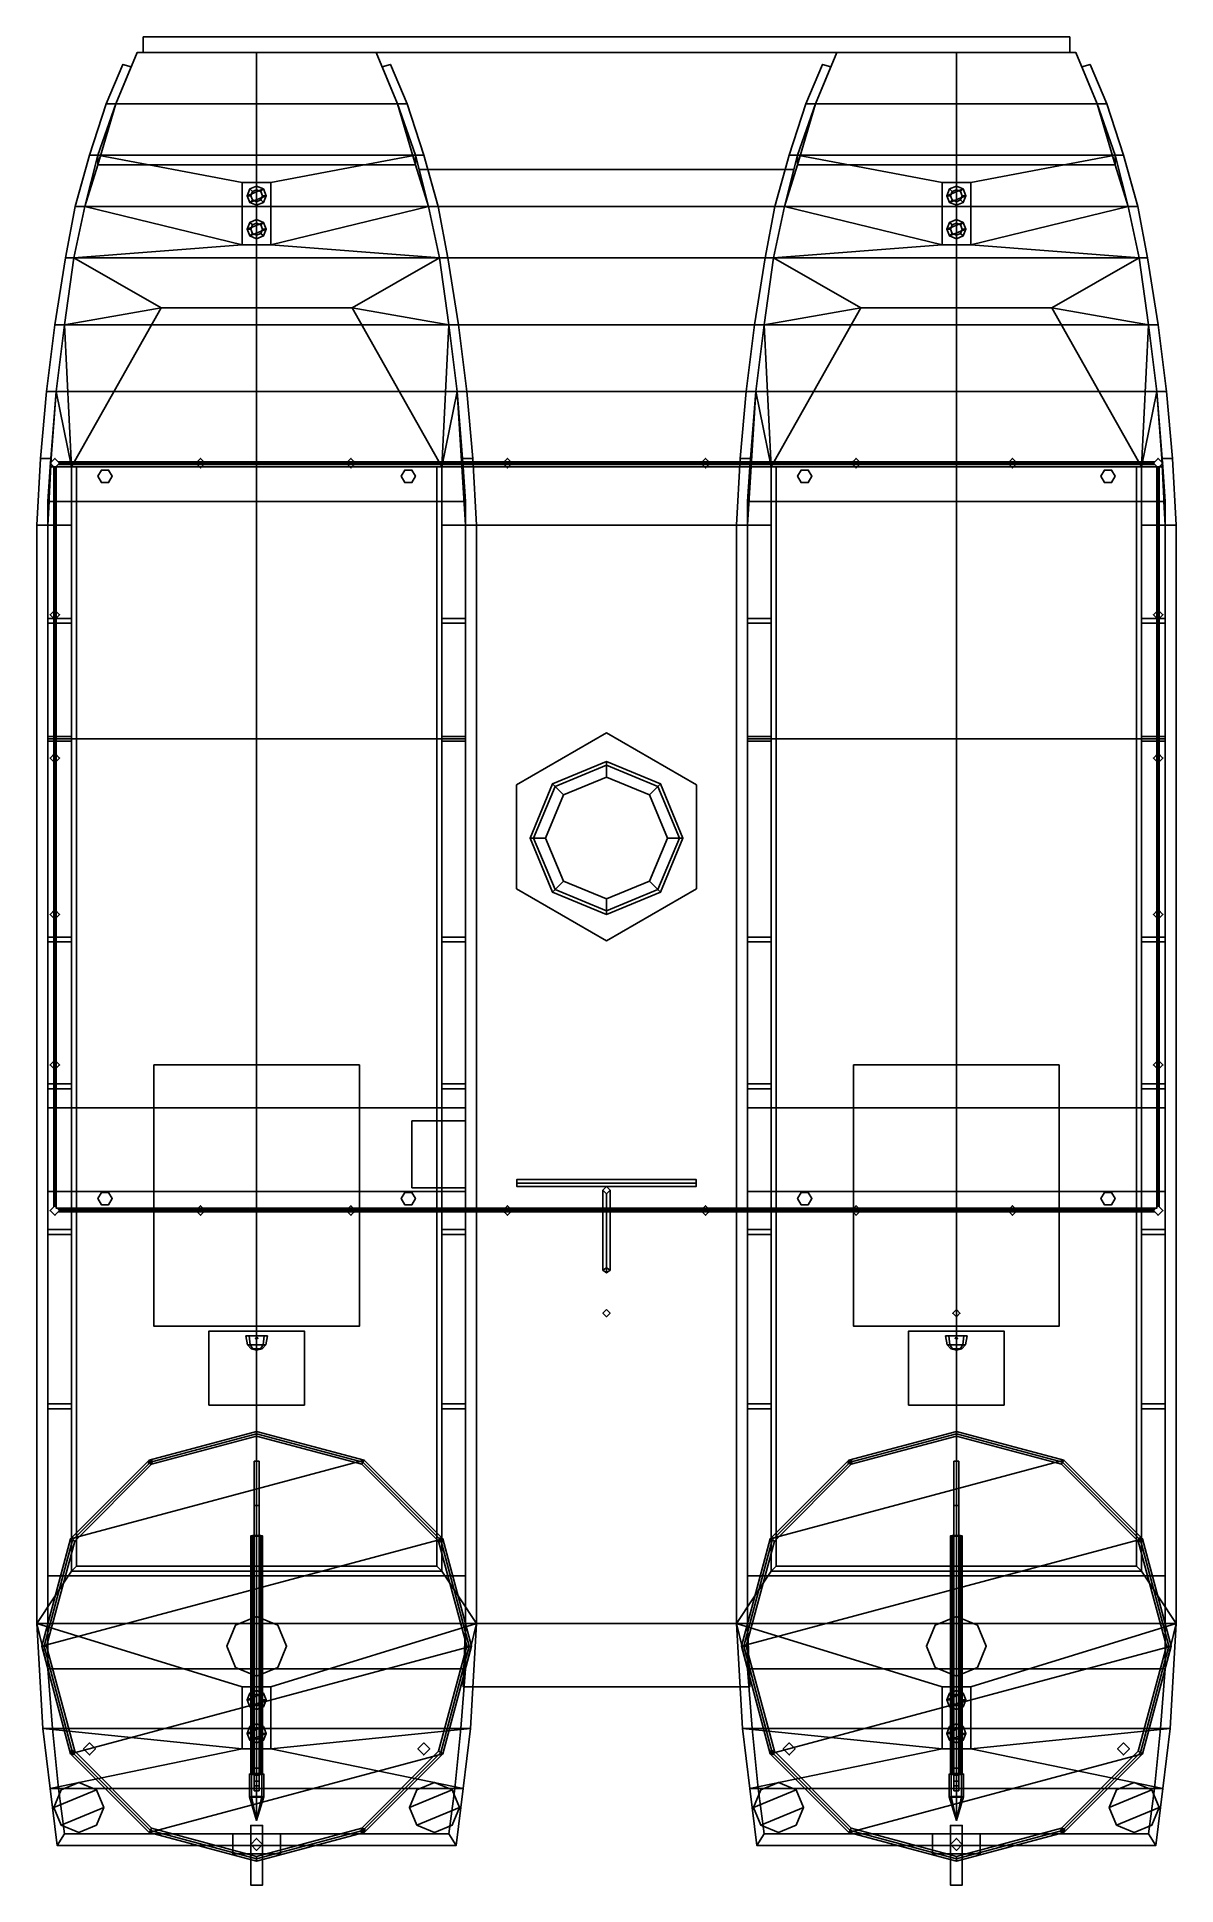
# Model space of a CAD drawing. Extents: x -4.8 to 4.8, y -7.8 to 7.7.
import ezdxf

# ---------------------------------------------------------------- set-up
doc = ezdxf.new("R2010")
doc.units = 0
doc.layers.get('0').update_dxf_attribs({"linetype": 'CONTINUOUS'})
doc.layers.add('ADDONS', color=3, linetype='CONTINUOUS')

msp = doc.modelspace()

# ---------------------------------------------------------------- linework, layer by layer
for points in [[(-4.05, 7.44, 0.36), (-3.98, 7.42, 0.36), (-4.11, 7.11, 0.36), (-4.19, 7.11, 0.36)], [(-4.19, 7.11, 0.46), (-4.05, 7.44, 0.46), (-4.05, 7.44, 0.36), (-4.19, 7.11, 0.36)], [(-4.11, 7.11, 0.46), (-3.98, 7.42, 0.46), (-4.05, 7.44, 0.46), (-4.19, 7.11, 0.46)], [(-3.93, 7.54, 0.26), (-2.93, 7.54, 0.1), (-2.93, 7.11, -0.01), (-4.11, 7.11, 0.13)], [(-1.75, 7.11, 0.83), (-1.93, 7.54, 0.83), (-3.93, 7.54, 0.83), (-4.11, 7.11, 0.83)], [(-4.11, 7.11, 0.83), (-3.93, 7.54, 0.83), (-3.93, 7.54, 0.26), (-4.11, 7.11, 0.13)], [(-4.05, 7.44, 0.46), (-3.98, 7.42, 0.46), (-3.98, 7.42, 0.36), (-4.05, 7.44, 0.36)], [(-1.93, 7.54, 0.26), (-2.93, 7.54, 0.1), (-3.93, 7.54, 0.26), (-1.93, 7.54, 0.26)], [(-3.93, 7.54, 0.83), (-1.93, 7.54, 0.83), (-1.93, 7.54, 0.26), (-3.93, 7.54, 0.26)], [(-2.93, 7.11, -0.01), (-2.93, 7.54, 0.1), (-1.93, 7.54, 0.26), (-1.75, 7.11, 0.13)], [(-1.75, 7.11, 0.13), (-1.93, 7.54, 0.26), (-1.93, 7.54, 0.83), (-1.75, 7.11, 0.83)], [(-1.81, 7.44, 0.46), (-1.88, 7.42, 0.46), (-1.75, 7.11, 0.46), (-1.67, 7.11, 0.46)], [(-1.81, 7.44, 0.36), (-1.88, 7.42, 0.36), (-1.88, 7.42, 0.46), (-1.81, 7.44, 0.46)], [(-1.75, 7.11, 0.36), (-1.88, 7.42, 0.36), (-1.81, 7.44, 0.36), (-1.67, 7.11, 0.36)], [(-1.67, 7.11, 0.36), (-1.81, 7.44, 0.36), (-1.81, 7.44, 0.46), (-1.67, 7.11, 0.46)], [(1.81, 7.44, 0.36), (1.88, 7.42, 0.36), (1.75, 7.11, 0.36), (1.67, 7.11, 0.36)], [(1.67, 7.11, 0.46), (1.81, 7.44, 0.46), (1.81, 7.44, 0.36), (1.67, 7.11, 0.36)], [(1.75, 7.11, 0.46), (1.88, 7.42, 0.46), (1.81, 7.44, 0.46), (1.67, 7.11, 0.46)], [(1.93, 7.54, 0.26), (2.93, 7.54, 0.1), (2.93, 7.11, -0.01), (1.75, 7.11, 0.13)], [(1.75, 7.11, 0.83), (1.93, 7.54, 0.83), (1.93, 7.54, 0.26), (1.75, 7.11, 0.13)], [(4.11, 7.11, 0.83), (3.93, 7.54, 0.83), (1.93, 7.54, 0.83), (1.75, 7.11, 0.83)], [(1.81, 7.44, 0.46), (1.88, 7.42, 0.46), (1.88, 7.42, 0.36), (1.81, 7.44, 0.36)], [(1.93, 7.54, 0.83), (3.93, 7.54, 0.83), (3.93, 7.54, 0.26), (1.93, 7.54, 0.26)], [(3.93, 7.54, 0.26), (2.93, 7.54, 0.1), (1.93, 7.54, 0.26), (3.93, 7.54, 0.26)], [(2.93, 7.11, -0.01), (2.93, 7.54, 0.1), (3.93, 7.54, 0.26), (4.11, 7.11, 0.13)], [(4.11, 7.11, 0.13), (3.93, 7.54, 0.26), (3.93, 7.54, 0.83), (4.11, 7.11, 0.83)], [(4.05, 7.44, 0.46), (3.98, 7.42, 0.46), (4.11, 7.11, 0.46), (4.19, 7.11, 0.46)], [(4.05, 7.44, 0.36), (3.98, 7.42, 0.36), (3.98, 7.42, 0.46), (4.05, 7.44, 0.46)], [(4.11, 7.11, 0.36), (3.98, 7.42, 0.36), (4.05, 7.44, 0.36), (4.19, 7.11, 0.36)], [(4.19, 7.11, 0.36), (4.05, 7.44, 0.36), (4.05, 7.44, 0.46), (4.19, 7.11, 0.46)], [(-4.19, 7.11, 0.36), (-4.11, 7.11, 0.36), (-4.26, 6.68, 0.36), (-4.33, 6.68, 0.36)], [(-4.33, 6.68, 0.46), (-4.19, 7.11, 0.46), (-4.19, 7.11, 0.36), (-4.33, 6.68, 0.36)], [(-4.26, 6.68, 0.46), (-4.11, 7.11, 0.46), (-4.19, 7.11, 0.46), (-4.33, 6.68, 0.46)], [(-4.11, 7.11, 0.13), (-2.93, 7.11, -0.01), (-2.93, 6.6, -0.13), (-4.26, 6.6)], [(-4.26, 6.68, 0.83), (-4.11, 7.11, 0.83), (-4.11, 7.11, 0.13), (-4.26, 6.6)], [(-1.6, 6.68, 0.83), (-1.75, 7.11, 0.83), (-4.11, 7.11, 0.83), (-4.26, 6.68, 0.83)], [(-2.93, 6.6, -0.13), (-2.93, 7.11, -0.01), (-1.75, 7.11, 0.13), (-1.6, 6.6)], [(-1.6, 6.6), (-1.75, 7.11, 0.13), (-1.75, 7.11, 0.83), (-1.6, 6.68, 0.83)], [(-1.6, 6.68, 0.36), (-1.75, 7.11, 0.36), (-1.67, 7.11, 0.36), (-1.53, 6.68, 0.36)], [(-1.67, 7.11, 0.46), (-1.75, 7.11, 0.46), (-1.6, 6.68, 0.46), (-1.53, 6.68, 0.46)], [(-1.53, 6.68, 0.36), (-1.67, 7.11, 0.36), (-1.67, 7.11, 0.46), (-1.53, 6.68, 0.46)], [(1.67, 7.11, 0.36), (1.75, 7.11, 0.36), (1.6, 6.68, 0.36), (1.53, 6.68, 0.36)], [(1.53, 6.68, 0.46), (1.67, 7.11, 0.46), (1.67, 7.11, 0.36), (1.53, 6.68, 0.36)], [(1.6, 6.68, 0.46), (1.75, 7.11, 0.46), (1.67, 7.11, 0.46), (1.53, 6.68, 0.46)], [(1.6, 6.68, 0.83), (1.75, 7.11, 0.83), (1.75, 7.11, 0.13), (1.6, 6.6)], [(1.75, 7.11, 0.13), (2.93, 7.11, -0.01), (2.93, 6.6, -0.13), (1.6, 6.6)], [(4.26, 6.68, 0.83), (4.11, 7.11, 0.83), (1.75, 7.11, 0.83), (1.6, 6.68, 0.83)], [(2.93, 6.6, -0.13), (2.93, 7.11, -0.01), (4.11, 7.11, 0.13), (4.26, 6.6)], [(4.26, 6.6), (4.11, 7.11, 0.13), (4.11, 7.11, 0.83), (4.26, 6.68, 0.83)], [(4.26, 6.68, 0.36), (4.11, 7.11, 0.36), (4.19, 7.11, 0.36), (4.33, 6.68, 0.36)], [(4.19, 7.11, 0.46), (4.11, 7.11, 0.46), (4.26, 6.68, 0.46), (4.33, 6.68, 0.46)], [(4.33, 6.68, 0.36), (4.19, 7.11, 0.36), (4.19, 7.11, 0.46), (4.33, 6.68, 0.46)], [(-4.33, 6.68, 0.36), (-4.26, 6.68, 0.36), (-4.37, 6.25, 0.36), (-4.45, 6.25, 0.36)], [(-4.45, 6.25, 0.46), (-4.33, 6.68, 0.46), (-4.33, 6.68, 0.36), (-4.45, 6.25, 0.36)], [(-4.37, 6.25, 0.46), (-4.26, 6.68, 0.46), (-4.33, 6.68, 0.46), (-4.45, 6.25, 0.46)], [(-4.37, 6.25, 0.83), (-4.26, 6.68, 0.83), (-4.26, 6.6), (-4.37, 6.25)], [(-3.05, 5.93, 0.83), (-3.05, 6.45, 0.83), (-4.26, 6.68, 0.83), (-4.37, 6.25, 0.83)], [(-2.81, 6.45, 0.83), (-1.6, 6.68, 0.83), (-4.26, 6.68, 0.83), (-3.05, 6.45, 0.83)], [(-1.49, 6.25, 0.83), (-1.6, 6.68, 0.83), (-2.81, 6.45, 0.83), (-2.81, 5.93, 0.83)], [(-1.49, 6.25), (-1.6, 6.6), (-1.6, 6.68, 0.83), (-1.49, 6.25, 0.83)], [(-1.53, 6.68, 0.46), (-1.6, 6.68, 0.46), (-1.49, 6.25, 0.46), (-1.41, 6.25, 0.46)], [(-1.49, 6.25, 0.36), (-1.6, 6.68, 0.36), (-1.53, 6.68, 0.36), (-1.41, 6.25, 0.36)], [(-1.41, 6.25, 0.36), (-1.53, 6.68, 0.36), (-1.53, 6.68, 0.46), (-1.41, 6.25, 0.46)], [(1.53, 6.68, 0.36), (1.6, 6.68, 0.36), (1.49, 6.25, 0.36), (1.41, 6.25, 0.36)], [(1.41, 6.25, 0.46), (1.53, 6.68, 0.46), (1.53, 6.68, 0.36), (1.41, 6.25, 0.36)], [(1.49, 6.25, 0.46), (1.6, 6.68, 0.46), (1.53, 6.68, 0.46), (1.41, 6.25, 0.46)], [(1.49, 6.25, 0.83), (1.6, 6.68, 0.83), (1.6, 6.6), (1.49, 6.25)], [(2.81, 5.93, 0.83), (2.81, 6.45, 0.83), (1.6, 6.68, 0.83), (1.49, 6.25, 0.83)], [(3.05, 6.45, 0.83), (4.26, 6.68, 0.83), (1.6, 6.68, 0.83), (2.81, 6.45, 0.83)], [(4.37, 6.25, 0.83), (4.26, 6.68, 0.83), (3.05, 6.45, 0.83), (3.05, 5.93, 0.83)], [(4.37, 6.25), (4.26, 6.6), (4.26, 6.68, 0.83), (4.37, 6.25, 0.83)], [(4.33, 6.68, 0.46), (4.26, 6.68, 0.46), (4.37, 6.25, 0.46), (4.45, 6.25, 0.46)], [(4.37, 6.25, 0.36), (4.26, 6.68, 0.36), (4.33, 6.68, 0.36), (4.45, 6.25, 0.36)], [(4.45, 6.25, 0.36), (4.33, 6.68, 0.36), (4.33, 6.68, 0.46), (4.45, 6.25, 0.46)], [(-4.26, 6.6), (-2.93, 6.6, -0.13), (-2.93, 6.25, -0.21), (-4.37, 6.25, -0.07)], [(-4.37, 6.25), (-4.26, 6.6), (-4.26, 6.6), (-4.37, 6.25, -0.07)], [(-2.93, 6.25, -0.21), (-2.93, 6.6, -0.13), (-1.6, 6.6), (-1.49, 6.25, -0.07)], [(-1.49, 6.25, -0.07), (-1.6, 6.6), (-1.6, 6.6), (-1.49, 6.25)], [(1.49, 6.25), (1.6, 6.6), (1.6, 6.6), (1.49, 6.25, -0.07)], [(1.6, 6.6), (2.93, 6.6, -0.13), (2.93, 6.25, -0.21), (1.49, 6.25, -0.07)], [(2.93, 6.25, -0.21), (2.93, 6.6, -0.13), (4.26, 6.6), (4.37, 6.25, -0.07)], [(4.37, 6.25, -0.07), (4.26, 6.6), (4.26, 6.6), (4.37, 6.25)], [(-3.05, 6.45, 0.87), (-3.05, 6.45, 0.83), (-3.05, 5.93, 0.83), (-3.05, 5.93, 0.87)], [(-2.81, 6.45, 0.87), (-2.81, 6.45, 0.83), (-3.05, 6.45, 0.83), (-3.05, 6.45, 0.87)], [(-2.81, 5.93, 0.87), (-2.81, 6.45, 0.87), (-3.05, 6.45, 0.87), (-3.05, 5.93, 0.87)], [(-3.01, 6.34, 1.06), (-2.873, 6.397, 1.06), (-2.93, 6.42, 1.06), (-2.987, 6.397, 1.06)], [(-2.987, 6.283, 1.06), (-2.85, 6.34, 1.06), (-2.873, 6.397, 1.06), (-3.01, 6.34, 1.06)], [(-2.965, 6.375, 0.99), (-2.98, 6.34, 0.99), (-3.01, 6.34, 1.06), (-2.987, 6.397, 1.06)], [(-2.93, 6.39, 0.99), (-2.965, 6.375, 0.99), (-2.987, 6.397, 1.06), (-2.93, 6.42, 1.06)], [(-2.965, 6.375, 0.87), (-2.98, 6.34, 0.87), (-2.98, 6.34, 0.99), (-2.965, 6.375, 0.99)], [(-2.93, 6.39, 0.87), (-2.965, 6.375, 0.87), (-2.965, 6.375, 0.99), (-2.93, 6.39, 0.99)], [(-2.895, 6.375, 0.99), (-2.93, 6.39, 0.99), (-2.93, 6.42, 1.06), (-2.873, 6.397, 1.06)], [(-2.895, 6.375, 0.87), (-2.93, 6.39, 0.87), (-2.93, 6.39, 0.99), (-2.895, 6.375, 0.99)], [(-2.88, 6.34, 0.99), (-2.895, 6.375, 0.99), (-2.873, 6.397, 1.06), (-2.85, 6.34, 1.06)], [(-2.88, 6.34, 0.87), (-2.895, 6.375, 0.87), (-2.895, 6.375, 0.99), (-2.88, 6.34, 0.99)], [(-2.81, 5.93, 0.83), (-2.81, 6.45, 0.83), (-2.81, 6.45, 0.87), (-2.81, 5.93, 0.87)], [(2.81, 6.45, 0.87), (2.81, 6.45, 0.83), (2.81, 5.93, 0.83), (2.81, 5.93, 0.87)], [(3.05, 6.45, 0.87), (3.05, 6.45, 0.83), (2.81, 6.45, 0.83), (2.81, 6.45, 0.87)], [(3.05, 5.93, 0.87), (3.05, 6.45, 0.87), (2.81, 6.45, 0.87), (2.81, 5.93, 0.87)], [(2.85, 6.34, 1.06), (2.987, 6.397, 1.06), (2.93, 6.42, 1.06), (2.873, 6.397, 1.06)], [(2.873, 6.283, 1.06), (3.01, 6.34, 1.06), (2.987, 6.397, 1.06), (2.85, 6.34, 1.06)], [(2.895, 6.375, 0.99), (2.88, 6.34, 0.99), (2.85, 6.34, 1.06), (2.873, 6.397, 1.06)], [(2.93, 6.39, 0.99), (2.895, 6.375, 0.99), (2.873, 6.397, 1.06), (2.93, 6.42, 1.06)], [(2.895, 6.375, 0.87), (2.88, 6.34, 0.87), (2.88, 6.34, 0.99), (2.895, 6.375, 0.99)], [(2.93, 6.39, 0.87), (2.895, 6.375, 0.87), (2.895, 6.375, 0.99), (2.93, 6.39, 0.99)], [(2.965, 6.375, 0.99), (2.93, 6.39, 0.99), (2.93, 6.42, 1.06), (2.987, 6.397, 1.06)], [(2.965, 6.375, 0.87), (2.93, 6.39, 0.87), (2.93, 6.39, 0.99), (2.965, 6.375, 0.99)], [(2.98, 6.34, 0.99), (2.965, 6.375, 0.99), (2.987, 6.397, 1.06), (3.01, 6.34, 1.06)], [(2.98, 6.34, 0.87), (2.965, 6.375, 0.87), (2.965, 6.375, 0.99), (2.98, 6.34, 0.99)], [(3.05, 5.93, 0.83), (3.05, 6.45, 0.83), (3.05, 6.45, 0.87), (3.05, 5.93, 0.87)], [(-4.45, 6.25, 0.36), (-4.37, 6.25, 0.36), (-4.46, 5.82, 0.36), (-4.53, 5.82, 0.36)], [(-4.53, 5.82, 0.46), (-4.45, 6.25, 0.46), (-4.45, 6.25, 0.36), (-4.53, 5.82, 0.36)], [(-4.46, 5.82, 0.46), (-4.37, 6.25, 0.46), (-4.45, 6.25, 0.46), (-4.53, 5.82, 0.46)], [(-4.46, 5.82, 0.83), (-4.37, 6.25, 0.83), (-4.37, 6.25), (-4.46, 5.82)], [(-4.37, 6.25, -0.07), (-2.93, 6.25, -0.21), (-2.93, 5.82, -0.29), (-4.46, 5.82, -0.16)], [(-4.46, 5.82), (-4.37, 6.25), (-4.37, 6.25, -0.07), (-4.46, 5.82, -0.16)], [(-3.05, 5.93, 0.83), (-3.05, 5.93, 0.83), (-4.37, 6.25, 0.83), (-4.46, 5.82, 0.83)], [(-2.98, 6.34, 0.99), (-2.965, 6.305, 0.99), (-2.987, 6.283, 1.06), (-3.01, 6.34, 1.06)], [(-2.93, 6.26, 1.06), (-2.873, 6.283, 1.06), (-2.85, 6.34, 1.06), (-2.987, 6.283, 1.06)], [(-2.965, 6.305, 0.99), (-2.93, 6.29, 0.99), (-2.93, 6.26, 1.06), (-2.987, 6.283, 1.06)], [(-2.98, 6.34, 0.87), (-2.965, 6.305, 0.87), (-2.965, 6.305, 0.99), (-2.98, 6.34, 0.99)], [(-2.965, 6.305, 0.87), (-2.93, 6.29, 0.87), (-2.93, 6.29, 0.99), (-2.965, 6.305, 0.99)], [(-2.93, 6.29, 0.87), (-2.895, 6.305, 0.87), (-2.895, 6.305, 0.99), (-2.93, 6.29, 0.99)], [(-2.93, 6.29, 0.99), (-2.895, 6.305, 0.99), (-2.873, 6.283, 1.06), (-2.93, 6.26, 1.06)], [(-2.93, 5.82, -0.29), (-2.93, 6.25, -0.21), (-1.49, 6.25, -0.07), (-1.4, 5.82, -0.16)], [(-2.895, 6.305, 0.87), (-2.88, 6.34, 0.87), (-2.88, 6.34, 0.99), (-2.895, 6.305, 0.99)], [(-2.895, 6.305, 0.99), (-2.88, 6.34, 0.99), (-2.85, 6.34, 1.06), (-2.873, 6.283, 1.06)], [(-1.4, 5.82, 0.83), (-1.49, 6.25, 0.83), (-2.81, 5.93, 0.83)], [(-1.4, 5.82), (-1.49, 6.25), (-1.49, 6.25, 0.83), (-1.4, 5.82, 0.83)], [(-1.4, 5.82, -0.16), (-1.49, 6.25, -0.07), (-1.49, 6.25), (-1.4, 5.82)], [(-1.4, 5.82, 0.36), (-1.49, 6.25, 0.36), (-1.41, 6.25, 0.36), (-1.33, 5.82, 0.36)], [(-1.41, 6.25, 0.46), (-1.49, 6.25, 0.46), (-1.4, 5.82, 0.46), (-1.33, 5.82, 0.46)], [(-1.33, 5.82, 0.36), (-1.41, 6.25, 0.36), (-1.41, 6.25, 0.46), (-1.33, 5.82, 0.46)], [(1.41, 6.25, 0.36), (1.49, 6.25, 0.36), (1.4, 5.82, 0.36), (1.33, 5.82, 0.36)], [(1.33, 5.82, 0.46), (1.41, 6.25, 0.46), (1.41, 6.25, 0.36), (1.33, 5.82, 0.36)], [(1.4, 5.82, 0.46), (1.49, 6.25, 0.46), (1.41, 6.25, 0.46), (1.33, 5.82, 0.46)], [(1.4, 5.82, 0.83), (1.49, 6.25, 0.83), (1.49, 6.25), (1.4, 5.82)], [(1.4, 5.82), (1.49, 6.25), (1.49, 6.25, -0.07), (1.4, 5.82, -0.16)], [(1.49, 6.25, -0.07), (2.93, 6.25, -0.21), (2.93, 5.82, -0.29), (1.4, 5.82, -0.16)], [(2.81, 5.93, 0.83), (2.81, 5.93, 0.83), (1.49, 6.25, 0.83), (1.4, 5.82, 0.83)], [(2.88, 6.34, 0.99), (2.895, 6.305, 0.99), (2.873, 6.283, 1.06), (2.85, 6.34, 1.06)], [(2.93, 6.26, 1.06), (2.987, 6.283, 1.06), (3.01, 6.34, 1.06), (2.873, 6.283, 1.06)], [(2.895, 6.305, 0.99), (2.93, 6.29, 0.99), (2.93, 6.26, 1.06), (2.873, 6.283, 1.06)], [(2.88, 6.34, 0.87), (2.895, 6.305, 0.87), (2.895, 6.305, 0.99), (2.88, 6.34, 0.99)], [(2.895, 6.305, 0.87), (2.93, 6.29, 0.87), (2.93, 6.29, 0.99), (2.895, 6.305, 0.99)], [(2.93, 6.29, 0.87), (2.965, 6.305, 0.87), (2.965, 6.305, 0.99), (2.93, 6.29, 0.99)], [(2.93, 6.29, 0.99), (2.965, 6.305, 0.99), (2.987, 6.283, 1.06), (2.93, 6.26, 1.06)], [(2.93, 5.82, -0.29), (2.93, 6.25, -0.21), (4.37, 6.25, -0.07), (4.46, 5.82, -0.16)], [(2.965, 6.305, 0.87), (2.98, 6.34, 0.87), (2.98, 6.34, 0.99), (2.965, 6.305, 0.99)], [(2.965, 6.305, 0.99), (2.98, 6.34, 0.99), (3.01, 6.34, 1.06), (2.987, 6.283, 1.06)], [(4.46, 5.82, 0.83), (4.37, 6.25, 0.83), (3.05, 5.93, 0.83)], [(4.46, 5.82), (4.37, 6.25), (4.37, 6.25, 0.83), (4.46, 5.82, 0.83)], [(4.46, 5.82, -0.16), (4.37, 6.25, -0.07), (4.37, 6.25), (4.46, 5.82)], [(4.46, 5.82, 0.36), (4.37, 6.25, 0.36), (4.45, 6.25, 0.36), (4.53, 5.82, 0.36)], [(4.45, 6.25, 0.46), (4.37, 6.25, 0.46), (4.46, 5.82, 0.46), (4.53, 5.82, 0.46)], [(4.53, 5.82, 0.36), (4.45, 6.25, 0.36), (4.45, 6.25, 0.46), (4.53, 5.82, 0.46)], [(-3.01, 6.06, 1.06), (-2.873, 6.117, 1.06), (-2.93, 6.14, 1.06), (-2.987, 6.117, 1.06)], [(-2.965, 6.095, 0.99), (-2.98, 6.06, 0.99), (-3.01, 6.06, 1.06), (-2.987, 6.117, 1.06)], [(-2.987, 6.003, 1.06), (-2.85, 6.06, 1.06), (-2.873, 6.117, 1.06), (-3.01, 6.06, 1.06)], [(-2.98, 6.06, 0.99), (-2.965, 6.025, 0.99), (-2.987, 6.003, 1.06), (-3.01, 6.06, 1.06)], [(-2.93, 6.11, 0.99), (-2.965, 6.095, 0.99), (-2.987, 6.117, 1.06), (-2.93, 6.14, 1.06)], [(-2.93, 5.98, 1.06), (-2.873, 6.003, 1.06), (-2.85, 6.06, 1.06), (-2.987, 6.003, 1.06)], [(-2.965, 6.095, 0.87), (-2.98, 6.06, 0.87), (-2.98, 6.06, 0.99), (-2.965, 6.095, 0.99)], [(-2.98, 6.06, 0.87), (-2.965, 6.025, 0.87), (-2.965, 6.025, 0.99), (-2.98, 6.06, 0.99)], [(-2.93, 6.11, 0.87), (-2.965, 6.095, 0.87), (-2.965, 6.095, 0.99), (-2.93, 6.11, 0.99)], [(-2.895, 6.095, 0.99), (-2.93, 6.11, 0.99), (-2.93, 6.14, 1.06), (-2.873, 6.117, 1.06)], [(-2.895, 6.095, 0.87), (-2.93, 6.11, 0.87), (-2.93, 6.11, 0.99), (-2.895, 6.095, 0.99)], [(-2.88, 6.06, 0.99), (-2.895, 6.095, 0.99), (-2.873, 6.117, 1.06), (-2.85, 6.06, 1.06)], [(-2.88, 6.06, 0.87), (-2.895, 6.095, 0.87), (-2.895, 6.095, 0.99), (-2.88, 6.06, 0.99)], [(-2.895, 6.025, 0.99), (-2.88, 6.06, 0.99), (-2.85, 6.06, 1.06), (-2.873, 6.003, 1.06)], [(-2.895, 6.025, 0.87), (-2.88, 6.06, 0.87), (-2.88, 6.06, 0.99), (-2.895, 6.025, 0.99)], [(2.85, 6.06, 1.06), (2.987, 6.117, 1.06), (2.93, 6.14, 1.06), (2.873, 6.117, 1.06)], [(2.895, 6.095, 0.99), (2.88, 6.06, 0.99), (2.85, 6.06, 1.06), (2.873, 6.117, 1.06)], [(2.873, 6.003, 1.06), (3.01, 6.06, 1.06), (2.987, 6.117, 1.06), (2.85, 6.06, 1.06)], [(2.88, 6.06, 0.99), (2.895, 6.025, 0.99), (2.873, 6.003, 1.06), (2.85, 6.06, 1.06)], [(2.93, 6.11, 0.99), (2.895, 6.095, 0.99), (2.873, 6.117, 1.06), (2.93, 6.14, 1.06)], [(2.93, 5.98, 1.06), (2.987, 6.003, 1.06), (3.01, 6.06, 1.06), (2.873, 6.003, 1.06)], [(2.895, 6.095, 0.87), (2.88, 6.06, 0.87), (2.88, 6.06, 0.99), (2.895, 6.095, 0.99)], [(2.88, 6.06, 0.87), (2.895, 6.025, 0.87), (2.895, 6.025, 0.99), (2.88, 6.06, 0.99)], [(2.93, 6.11, 0.87), (2.895, 6.095, 0.87), (2.895, 6.095, 0.99), (2.93, 6.11, 0.99)], [(2.965, 6.095, 0.99), (2.93, 6.11, 0.99), (2.93, 6.14, 1.06), (2.987, 6.117, 1.06)], [(2.965, 6.095, 0.87), (2.93, 6.11, 0.87), (2.93, 6.11, 0.99), (2.965, 6.095, 0.99)], [(2.98, 6.06, 0.99), (2.965, 6.095, 0.99), (2.987, 6.117, 1.06), (3.01, 6.06, 1.06)], [(2.98, 6.06, 0.87), (2.965, 6.095, 0.87), (2.965, 6.095, 0.99), (2.98, 6.06, 0.99)], [(2.965, 6.025, 0.99), (2.98, 6.06, 0.99), (3.01, 6.06, 1.06), (2.987, 6.003, 1.06)], [(2.965, 6.025, 0.87), (2.98, 6.06, 0.87), (2.98, 6.06, 0.99), (2.965, 6.025, 0.99)], [(-1.4, 5.82, 0.83), (-2.81, 5.93, 0.83), (-3.05, 5.93, 0.83), (-4.46, 5.82, 0.83)], [(-3.05, 5.93, 0.87), (-3.05, 5.93, 0.83), (-2.81, 5.93, 0.83), (-2.81, 5.93, 0.87)], [(-2.965, 6.025, 0.99), (-2.93, 6.01, 0.99), (-2.93, 5.98, 1.06), (-2.987, 6.003, 1.06)], [(-2.965, 6.025, 0.87), (-2.93, 6.01, 0.87), (-2.93, 6.01, 0.99), (-2.965, 6.025, 0.99)], [(-2.93, 6.01, 0.99), (-2.895, 6.025, 0.99), (-2.873, 6.003, 1.06), (-2.93, 5.98, 1.06)], [(-2.93, 6.01, 0.87), (-2.895, 6.025, 0.87), (-2.895, 6.025, 0.99), (-2.93, 6.01, 0.99)], [(4.46, 5.82, 0.83), (3.05, 5.93, 0.83), (2.81, 5.93, 0.83), (1.4, 5.82, 0.83)], [(2.81, 5.93, 0.87), (2.81, 5.93, 0.83), (3.05, 5.93, 0.83), (3.05, 5.93, 0.87)], [(2.895, 6.025, 0.99), (2.93, 6.01, 0.99), (2.93, 5.98, 1.06), (2.873, 6.003, 1.06)], [(2.895, 6.025, 0.87), (2.93, 6.01, 0.87), (2.93, 6.01, 0.99), (2.895, 6.025, 0.99)], [(2.93, 6.01, 0.99), (2.965, 6.025, 0.99), (2.987, 6.003, 1.06), (2.93, 5.98, 1.06)], [(2.93, 6.01, 0.87), (2.965, 6.025, 0.87), (2.965, 6.025, 0.99), (2.93, 6.01, 0.99)], [(-4.62, 5.26, 0.46), (-4.53, 5.82, 0.46), (-4.53, 5.82, 0.36), (-4.62, 5.26, 0.36)], [(-4.53, 5.82, 0.36), (-4.46, 5.82, 0.36), (-4.54, 5.26, 0.36), (-4.62, 5.26, 0.36)], [(-4.54, 5.26, 0.46), (-4.46, 5.82, 0.46), (-4.53, 5.82, 0.46), (-4.62, 5.26, 0.46)], [(-4.54, 5.26, 0.83), (-4.46, 5.82, 0.83), (-4.46, 5.82), (-4.54, 5.26)], [(-4.46, 5.82, -0.16), (-2.93, 5.82, -0.29), (-2.93, 5.26, -0.38), (-4.54, 5.26, -0.26)], [(-4.54, 5.26), (-4.46, 5.82), (-4.46, 5.82, -0.16), (-4.54, 5.26, -0.26)], [(-3.73, 5.4, 0.83), (-4.46, 5.82, 0.83), (-4.54, 5.26, 0.83)], [(-2.13, 5.4, 0.83), (-1.4, 5.82, 0.83), (-4.46, 5.82, 0.83), (-3.73, 5.4, 0.83)], [(-2.93, 5.26, -0.38), (-2.93, 5.82, -0.29), (-1.4, 5.82, -0.16), (-1.32, 5.26, -0.26)], [(-1.4, 5.82, 0.83), (-2.13, 5.4, 0.83), (-2.13, 5.4, 0.83), (-1.32, 5.26, 0.83)], [(-1.32, 5.26), (-1.4, 5.82), (-1.4, 5.82, 0.83), (-1.32, 5.26, 0.83)], [(-1.32, 5.26, -0.26), (-1.4, 5.82, -0.16), (-1.4, 5.82), (-1.32, 5.26)], [(-1.33, 5.82, 0.46), (-1.4, 5.82, 0.46), (-1.32, 5.26, 0.46), (-1.24, 5.26, 0.46)], [(-1.32, 5.26, 0.36), (-1.4, 5.82, 0.36), (-1.33, 5.82, 0.36), (-1.24, 5.26, 0.36)], [(-1.24, 5.26, 0.36), (-1.33, 5.82, 0.36), (-1.33, 5.82, 0.46), (-1.24, 5.26, 0.46)], [(1.24, 5.26, 0.46), (1.33, 5.82, 0.46), (1.33, 5.82, 0.36), (1.24, 5.26, 0.36)], [(1.33, 5.82, 0.36), (1.4, 5.82, 0.36), (1.32, 5.26, 0.36), (1.24, 5.26, 0.36)], [(1.32, 5.26, 0.46), (1.4, 5.82, 0.46), (1.33, 5.82, 0.46), (1.24, 5.26, 0.46)], [(1.32, 5.26, 0.83), (1.4, 5.82, 0.83), (1.4, 5.82), (1.32, 5.26)], [(1.32, 5.26), (1.4, 5.82), (1.4, 5.82, -0.16), (1.32, 5.26, -0.26)], [(1.4, 5.82, -0.16), (2.93, 5.82, -0.29), (2.93, 5.26, -0.38), (1.32, 5.26, -0.26)], [(2.13, 5.4, 0.83), (1.4, 5.82, 0.83), (1.32, 5.26, 0.83)], [(3.73, 5.4, 0.83), (4.46, 5.82, 0.83), (1.4, 5.82, 0.83), (2.13, 5.4, 0.83)], [(2.93, 5.26, -0.38), (2.93, 5.82, -0.29), (4.46, 5.82, -0.16), (4.54, 5.26, -0.26)], [(4.46, 5.82, 0.83), (3.73, 5.4, 0.83), (3.73, 5.4, 0.83), (4.54, 5.26, 0.83)], [(4.54, 5.26), (4.46, 5.82), (4.46, 5.82, 0.83), (4.54, 5.26, 0.83)], [(4.54, 5.26, -0.26), (4.46, 5.82, -0.16), (4.46, 5.82), (4.54, 5.26)], [(4.53, 5.82, 0.46), (4.46, 5.82, 0.46), (4.54, 5.26, 0.46), (4.62, 5.26, 0.46)], [(4.54, 5.26, 0.36), (4.46, 5.82, 0.36), (4.53, 5.82, 0.36), (4.62, 5.26, 0.36)], [(4.62, 5.26, 0.36), (4.53, 5.82, 0.36), (4.53, 5.82, 0.46), (4.62, 5.26, 0.46)], [(-3.73, 5.4, 0.83), (-4.54, 5.26, 0.83), (-4.48, 4.07, 0.83)], [(-1.32, 5.26, 0.83), (-2.13, 5.4, 0.83), (-2.13, 5.4, 0.83), (-1.38, 4.07, 0.83)], [(2.13, 5.4, 0.83), (1.32, 5.26, 0.83), (1.38, 4.07, 0.83)], [(4.54, 5.26, 0.83), (3.73, 5.4, 0.83), (3.73, 5.4, 0.83), (4.48, 4.07, 0.83)], [(-4.62, 5.26, 0.36), (-4.54, 5.26, 0.36), (-4.61, 4.7, 0.36), (-4.69, 4.7, 0.36)], [(-4.69, 4.7, 0.46), (-4.62, 5.26, 0.46), (-4.62, 5.26, 0.36), (-4.69, 4.7, 0.36)], [(-4.61, 4.7, 0.46), (-4.54, 5.26, 0.46), (-4.62, 5.26, 0.46), (-4.69, 4.7, 0.46)], [(-4.61, 4.7, 0.83), (-4.54, 5.26, 0.83), (-4.54, 5.26), (-4.61, 4.7)], [(-4.54, 5.26, -0.26), (-2.93, 5.26, -0.38), (-2.93, 4.7, -0.46), (-4.61, 4.7, -0.33)], [(-4.61, 4.7), (-4.54, 5.26), (-4.54, 5.26, -0.26), (-4.61, 4.7, -0.33)], [(-4.54, 5.26, 0.83), (-4.61, 4.7, 0.83), (-4.48, 4.07, 0.83)], [(-2.93, 4.7, -0.46), (-2.93, 5.26, -0.38), (-1.32, 5.26, -0.26), (-1.25, 4.7, -0.33)], [(-1.25, 4.7, 0.83), (-1.32, 5.26, 0.83), (-1.32, 5.26, 0.83), (-1.38, 4.07, 0.83)], [(-1.25, 4.7), (-1.32, 5.26), (-1.32, 5.26, 0.83), (-1.25, 4.7, 0.83)], [(-1.25, 4.7, -0.33), (-1.32, 5.26, -0.26), (-1.32, 5.26), (-1.25, 4.7)], [(-1.25, 4.7, 0.36), (-1.32, 5.26, 0.36), (-1.24, 5.26, 0.36), (-1.17, 4.7, 0.36)], [(-1.24, 5.26, 0.46), (-1.32, 5.26, 0.46), (-1.25, 4.7, 0.46), (-1.17, 4.7, 0.46)], [(-1.17, 4.7, 0.36), (-1.24, 5.26, 0.36), (-1.24, 5.26, 0.46), (-1.17, 4.7, 0.46)], [(1.24, 5.26, 0.36), (1.32, 5.26, 0.36), (1.25, 4.7, 0.36), (1.17, 4.7, 0.36)], [(1.17, 4.7, 0.46), (1.24, 5.26, 0.46), (1.24, 5.26, 0.36), (1.17, 4.7, 0.36)], [(1.25, 4.7, 0.46), (1.32, 5.26, 0.46), (1.24, 5.26, 0.46), (1.17, 4.7, 0.46)], [(1.25, 4.7, 0.83), (1.32, 5.26, 0.83), (1.32, 5.26), (1.25, 4.7)], [(1.25, 4.7), (1.32, 5.26), (1.32, 5.26, -0.26), (1.25, 4.7, -0.33)], [(1.32, 5.26, -0.26), (2.93, 5.26, -0.38), (2.93, 4.7, -0.46), (1.25, 4.7, -0.33)], [(1.32, 5.26, 0.83), (1.25, 4.7, 0.83), (1.38, 4.07, 0.83)], [(2.93, 4.7, -0.46), (2.93, 5.26, -0.38), (4.54, 5.26, -0.26), (4.61, 4.7, -0.33)], [(4.61, 4.7, 0.83), (4.54, 5.26, 0.83), (4.54, 5.26, 0.83), (4.48, 4.07, 0.83)], [(4.61, 4.7), (4.54, 5.26), (4.54, 5.26, 0.83), (4.61, 4.7, 0.83)], [(4.61, 4.7, -0.33), (4.54, 5.26, -0.26), (4.54, 5.26), (4.61, 4.7)], [(4.61, 4.7, 0.36), (4.54, 5.26, 0.36), (4.62, 5.26, 0.36), (4.69, 4.7, 0.36)], [(4.62, 5.26, 0.46), (4.54, 5.26, 0.46), (4.61, 4.7, 0.46), (4.69, 4.7, 0.46)], [(4.69, 4.7, 0.36), (4.62, 5.26, 0.36), (4.62, 5.26, 0.46), (4.69, 4.7, 0.46)], [(-4.69, 4.7, 0.36), (-4.61, 4.7, 0.36), (-4.65, 4.14, 0.36), (-4.74, 4.14, 0.36)], [(-4.74, 4.14, 0.46), (-4.69, 4.7, 0.46), (-4.69, 4.7, 0.36), (-4.74, 4.14, 0.36)], [(-4.65, 4.14, 0.46), (-4.61, 4.7, 0.46), (-4.69, 4.7, 0.46), (-4.74, 4.14, 0.46)], [(-4.66, 4.07, 0.83), (-4.61, 4.7, 0.83), (-4.61, 4.7), (-4.66, 4.07)], [(-4.61, 4.7, -0.33), (-2.93, 4.7, -0.46), (-2.93, 4.07, -0.53), (-4.66, 4.07, -0.41)], [(-4.66, 4.07), (-4.61, 4.7), (-4.61, 4.7, -0.33), (-4.66, 4.07, -0.41)], [(-4.61, 4.7, 0.83), (-4.66, 4.07, 0.83), (-4.48, 4.07, 0.83)], [(-2.93, 4.07, -0.53), (-2.93, 4.7, -0.46), (-1.25, 4.7, -0.33), (-1.2, 4.07, -0.41)], [(-1.2, 4.07, 0.83), (-1.25, 4.7, 0.83), (-1.25, 4.7, 0.83), (-1.38, 4.07, 0.83)], [(-1.2, 4.07), (-1.25, 4.7), (-1.25, 4.7, 0.83), (-1.2, 4.07, 0.83)], [(-1.2, 4.07, -0.41), (-1.25, 4.7, -0.33), (-1.25, 4.7), (-1.2, 4.07)], [(-1.17, 4.7, 0.46), (-1.25, 4.7, 0.46), (-1.21, 4.14, 0.46), (-1.12, 4.14, 0.46)], [(-1.21, 4.14, 0.36), (-1.25, 4.7, 0.36), (-1.17, 4.7, 0.36), (-1.12, 4.14, 0.36)], [(-1.12, 4.14, 0.36), (-1.17, 4.7, 0.36), (-1.17, 4.7, 0.46), (-1.12, 4.14, 0.46)], [(1.17, 4.7, 0.36), (1.25, 4.7, 0.36), (1.21, 4.14, 0.36), (1.12, 4.14, 0.36)], [(1.12, 4.14, 0.46), (1.17, 4.7, 0.46), (1.17, 4.7, 0.36), (1.12, 4.14, 0.36)], [(1.21, 4.14, 0.46), (1.25, 4.7, 0.46), (1.17, 4.7, 0.46), (1.12, 4.14, 0.46)], [(1.2, 4.07, 0.83), (1.25, 4.7, 0.83), (1.25, 4.7), (1.2, 4.07)], [(1.2, 4.07), (1.25, 4.7), (1.25, 4.7, -0.33), (1.2, 4.07, -0.41)], [(1.25, 4.7, -0.33), (2.93, 4.7, -0.46), (2.93, 4.07, -0.53), (1.2, 4.07, -0.41)], [(1.25, 4.7, 0.83), (1.2, 4.07, 0.83), (1.38, 4.07, 0.83)], [(2.93, 4.07, -0.53), (2.93, 4.7, -0.46), (4.61, 4.7, -0.33), (4.66, 4.07, -0.41)], [(4.66, 4.07, 0.83), (4.61, 4.7, 0.83), (4.61, 4.7, 0.83), (4.48, 4.07, 0.83)], [(4.66, 4.07), (4.61, 4.7), (4.61, 4.7, 0.83), (4.66, 4.07, 0.83)], [(4.66, 4.07, -0.41), (4.61, 4.7, -0.33), (4.61, 4.7), (4.66, 4.07)], [(4.69, 4.7, 0.46), (4.61, 4.7, 0.46), (4.65, 4.14, 0.46), (4.74, 4.14, 0.46)], [(4.65, 4.14, 0.36), (4.61, 4.7, 0.36), (4.69, 4.7, 0.36), (4.74, 4.14, 0.36)], [(4.74, 4.14, 0.36), (4.69, 4.7, 0.36), (4.69, 4.7, 0.46), (4.74, 4.14, 0.46)], [(-4.68, 3.58, 0.46), (-4.65, 4.14, 0.46), (-4.74, 4.14, 0.46), (-4.77, 3.58, 0.46)], [(-4.77, 3.58, 0.46), (-4.74, 4.14, 0.46), (-4.74, 4.14, 0.36), (-4.77, 3.58, 0.36)], [(-4.74, 4.14, 0.36), (-4.65, 4.14, 0.36), (-4.68, 3.58, 0.36), (-4.77, 3.58, 0.36)], [(-4.68, 3.78, 0.46), (-4.66, 4.07, 0.83), (-4.66, 4.07), (-4.68, 3.78)], [(-4.66, 4.07, -0.41), (-2.93, 4.07, -0.53), (-2.93, 3.78, -0.56), (-4.68, 3.78, -0.45)], [(-4.68, 3.78), (-4.66, 4.07), (-4.66, 4.07, -0.41), (-4.68, 3.78, -0.45)], [(-4.48, 3.78, 0.46), (-4.48, 4.07, 0.83), (-4.66, 4.07, 0.83), (-4.68, 3.78, 0.46)], [(-4.48, 4.07, 0.83), (-4.48, 3.78, 0.46), (-4.48, -5.18, 0.46), (-4.48, -5.18, 0.83)], [(-4.44, -5.14, 0.83), (-4.44, 4.07, 0.83), (-4.48, 4.07, 0.83), (-4.48, -5.18, 0.83)], [(-4.44, -5.14, 0.2), (-4.44, 4.07, 0.2), (-4.44, 4.07, 0.83), (-4.44, -5.14, 0.83)], [(-1.42, 4.07, 0.2), (-4.44, 4.07, 0.2), (-4.44, -5.14, 0.2), (-1.42, -5.14, 0.2)], [(-2.93, 3.78, -0.56), (-2.93, 4.07, -0.53), (-1.2, 4.07, -0.41), (-1.18, 3.78, -0.45)], [(-1.38, -5.18, 0.83), (-1.38, 4.07, 0.83), (-1.42, 4.07, 0.83), (-1.42, -5.14, 0.83)], [(-1.42, 4.07, 0.83), (-1.42, 4.07, 0.2), (-1.42, -5.14, 0.2), (-1.42, -5.14, 0.83)], [(-1.38, -5.18, 0.46), (-1.38, 3.78, 0.46), (-1.38, 4.07, 0.83), (-1.38, -5.18, 0.83)], [(-1.2, 4.07, 0.83), (-1.38, 4.07, 0.83), (-1.38, 3.78, 0.46), (-1.18, 3.78, 0.46)], [(-1.18, 3.58, 0.36), (-1.21, 4.14, 0.36), (-1.12, 4.14, 0.36), (-1.09, 3.58, 0.36)], [(-1.12, 4.14, 0.46), (-1.21, 4.14, 0.46), (-1.18, 3.58, 0.46), (-1.09, 3.58, 0.46)], [(-1.18, 3.78), (-1.2, 4.07), (-1.2, 4.07, 0.83), (-1.18, 3.78, 0.46)], [(-1.18, 3.78, -0.45), (-1.2, 4.07, -0.41), (-1.2, 4.07), (-1.18, 3.78)], [(-1.09, 3.58, 0.36), (-1.12, 4.14, 0.36), (-1.12, 4.14, 0.46), (-1.09, 3.58, 0.46)], [(1.18, 3.58, 0.46), (1.21, 4.14, 0.46), (1.12, 4.14, 0.46), (1.09, 3.58, 0.46)], [(1.09, 3.58, 0.46), (1.12, 4.14, 0.46), (1.12, 4.14, 0.36), (1.09, 3.58, 0.36)], [(1.12, 4.14, 0.36), (1.21, 4.14, 0.36), (1.18, 3.58, 0.36), (1.09, 3.58, 0.36)], [(1.18, 3.78, 0.46), (1.2, 4.07, 0.83), (1.2, 4.07), (1.18, 3.78)], [(1.2, 4.07, -0.41), (2.93, 4.07, -0.53), (2.93, 3.78, -0.56), (1.18, 3.78, -0.45)], [(1.18, 3.78), (1.2, 4.07), (1.2, 4.07, -0.41), (1.18, 3.78, -0.45)], [(1.38, 3.78, 0.46), (1.38, 4.07, 0.83), (1.2, 4.07, 0.83), (1.18, 3.78, 0.46)], [(1.38, 4.07, 0.83), (1.38, 3.78, 0.46), (1.38, -5.18, 0.46), (1.38, -5.18, 0.83)], [(1.42, -5.14, 0.83), (1.42, 4.07, 0.83), (1.38, 4.07, 0.83), (1.38, -5.18, 0.83)], [(1.42, -5.14, 0.2), (1.42, 4.07, 0.2), (1.42, 4.07, 0.83), (1.42, -5.14, 0.83)], [(4.44, 4.07, 0.2), (1.42, 4.07, 0.2), (1.42, -5.14, 0.2), (4.44, -5.14, 0.2)], [(2.93, 3.78, -0.56), (2.93, 4.07, -0.53), (4.66, 4.07, -0.41), (4.68, 3.78, -0.45)], [(4.48, -5.18, 0.83), (4.48, 4.07, 0.83), (4.44, 4.07, 0.83), (4.44, -5.14, 0.83)], [(4.44, 4.07, 0.83), (4.44, 4.07, 0.2), (4.44, -5.14, 0.2), (4.44, -5.14, 0.83)], [(4.48, -5.18, 0.46), (4.48, 3.78, 0.46), (4.48, 4.07, 0.83), (4.48, -5.18, 0.83)], [(4.66, 4.07, 0.83), (4.48, 4.07, 0.83), (4.48, 3.78, 0.46), (4.68, 3.78, 0.46)], [(4.68, 3.58, 0.36), (4.65, 4.14, 0.36), (4.74, 4.14, 0.36), (4.77, 3.58, 0.36)], [(4.74, 4.14, 0.46), (4.65, 4.14, 0.46), (4.68, 3.58, 0.46), (4.77, 3.58, 0.46)], [(4.68, 3.78), (4.66, 4.07), (4.66, 4.07, 0.83), (4.68, 3.78, 0.46)], [(4.68, 3.78, -0.45), (4.66, 4.07, -0.41), (4.66, 4.07), (4.68, 3.78)], [(4.77, 3.58, 0.36), (4.74, 4.14, 0.36), (4.74, 4.14, 0.46), (4.77, 3.58, 0.46)], [(-4.68, 1.79, 0.36), (-4.68, 3.78, 0.36), (-4.68, 3.78), (-4.68, 1.79)], [(-4.68, 1.79), (-4.68, 3.78), (-4.68, 3.78, -0.45), (-4.68, 1.79, -0.57)], [(-4.68, 3.78, -0.45), (-2.93, 3.78, -0.56), (-2.93, 1.79, -0.68), (-4.68, 1.79, -0.57)], [(-4.48, 3.78, 0.46), (-4.669, 3.78, 0.46), (-4.68, 3.58, 0.46), (-4.48, 3.58, 0.46)], [(-2.93, 1.79, -0.68), (-2.93, 3.78, -0.56), (-1.18, 3.78, -0.45), (-1.18, 1.79, -0.57)], [(-1.191, 3.78, 0.46), (-1.38, 3.78, 0.46), (-1.38, 3.58, 0.46), (-1.18, 3.58, 0.46)], [(-1.18, 1.79), (-1.18, 3.78), (-1.18, 3.78, 0.36), (-1.18, 1.79, 0.36)], [(-1.18, 1.79, -0.57), (-1.18, 3.78, -0.45), (-1.18, 3.78), (-1.18, 1.79)], [(1.18, 1.79, 0.36), (1.18, 3.78, 0.36), (1.18, 3.78), (1.18, 1.79)], [(1.18, 1.79), (1.18, 3.78), (1.18, 3.78, -0.45), (1.18, 1.79, -0.57)], [(1.18, 3.78, -0.45), (2.93, 3.78, -0.56), (2.93, 1.79, -0.68), (1.18, 1.79, -0.57)], [(1.38, 3.78, 0.46), (1.191, 3.78, 0.46), (1.18, 3.58, 0.46), (1.38, 3.58, 0.46)], [(2.93, 1.79, -0.68), (2.93, 3.78, -0.56), (4.68, 3.78, -0.45), (4.68, 1.79, -0.57)], [(4.669, 3.78, 0.46), (4.48, 3.78, 0.46), (4.48, 3.58, 0.46), (4.68, 3.58, 0.46)], [(4.68, 1.79), (4.68, 3.78), (4.68, 3.78, 0.36), (4.68, 1.79, 0.36)], [(4.68, 1.79, -0.57), (4.68, 3.78, -0.45), (4.68, 3.78), (4.68, 1.79)], [(-4.77, 3.58, 0.36), (-4.68, 3.58, 0.36), (-4.68, -6, 0.36), (-4.77, -5.62, 0.36)], [(-4.77, -5.62, 0.46), (-4.77, 3.58, 0.46), (-4.77, 3.58, 0.36), (-4.77, -5.62, 0.36)], [(-4.48, 3.58, 0.46), (-4.77, 3.58, 0.46), (-4.77, -5.62, 0.46), (-4.48, -5.18, 0.46)], [(-1.09, -5.62, 0.46), (-1.09, 3.58, 0.46), (-1.38, 3.58, 0.46), (-1.38, -5.18, 0.46)], [(-1.18, -6, 0.36), (-1.18, 3.58, 0.36), (-1.09, 3.58, 0.36), (-1.09, -5.62, 0.36)], [(-1.09, -5.62, 0.36), (-1.09, 3.58, 0.36), (-1.09, 3.58, 0.46), (-1.09, -5.62, 0.46)], [(1.09, 3.58, 0.36), (1.18, 3.58, 0.36), (1.18, -6, 0.36), (1.09, -5.62, 0.36)], [(1.09, -5.62, 0.46), (1.09, 3.58, 0.46), (1.09, 3.58, 0.36), (1.09, -5.62, 0.36)], [(1.38, 3.58, 0.46), (1.09, 3.58, 0.46), (1.09, -5.62, 0.46), (1.38, -5.18, 0.46)], [(4.77, -5.62, 0.46), (4.77, 3.58, 0.46), (4.48, 3.58, 0.46), (4.48, -5.18, 0.46)], [(4.68, -6, 0.36), (4.68, 3.58, 0.36), (4.77, 3.58, 0.36), (4.77, -5.62, 0.36)], [(4.77, -5.62, 0.36), (4.77, 3.58, 0.36), (4.77, 3.58, 0.46), (4.77, -5.62, 0.46)], [(-4.48, 2.8, 0.83), (-4.48, 2.8, 0.46), (-4.68, 2.8, 0.46), (-4.48, 2.8, 0.83)], [(-4.68, 2.8, 0.46), (-4.68, 2.76, 0.46), (-4.48, 2.76, 0.83), (-4.48, 2.8, 0.83)], [(-1.18, 2.8, 0.46), (-1.38, 2.8, 0.46), (-1.38, 2.8, 0.83)], [(-1.18, 2.76, 0.46), (-1.18, 2.8, 0.46), (-1.38, 2.8, 0.83), (-1.38, 2.76, 0.83)], [(1.38, 2.8, 0.83), (1.38, 2.8, 0.46), (1.18, 2.8, 0.46), (1.38, 2.8, 0.83)], [(1.18, 2.8, 0.46), (1.18, 2.76, 0.46), (1.38, 2.76, 0.83), (1.38, 2.8, 0.83)], [(4.68, 2.8, 0.46), (4.48, 2.8, 0.46), (4.48, 2.8, 0.83)], [(4.68, 2.76, 0.46), (4.68, 2.8, 0.46), (4.48, 2.8, 0.83), (4.48, 2.76, 0.83)], [(-4.68, 2.76, 0.46), (-4.48, 2.76, 0.46), (-4.48, 2.76, 0.83)], [(-1.38, 2.76, 0.83), (-1.38, 2.76, 0.46), (-1.18, 2.76, 0.46), (-1.38, 2.76, 0.83)], [(1.18, 2.76, 0.46), (1.38, 2.76, 0.46), (1.38, 2.76, 0.83)], [(4.48, 2.76, 0.83), (4.48, 2.76, 0.46), (4.68, 2.76, 0.46), (4.48, 2.76, 0.83)], [(-4.68, 1.81, 0.46), (-4.68, 1.77, 0.46), (-4.48, 1.77, 0.83), (-4.48, 1.81, 0.83)], [(-4.48, 1.81, 0.83), (-4.48, 1.81, 0.46), (-4.68, 1.81, 0.46), (-4.48, 1.81, 0.83)], [(-4.68, -1.3, 0.36), (-4.68, 1.79, 0.36), (-4.68, 1.79), (-4.68, -1.3)], [(-4.68, 1.79, -0.57), (-2.93, 1.79, -0.68), (-2.93, -1.3, -0.68), (-4.68, -1.3, -0.59)], [(-4.68, -1.3), (-4.68, 1.79), (-4.68, 1.79, -0.57), (-4.68, -1.3, -0.59)], [(-4.68, 1.77, 0.46), (-4.48, 1.77, 0.46), (-4.48, 1.77, 0.83)], [(-2.93, -1.3, -0.68), (-2.93, 1.79, -0.68), (-1.18, 1.79, -0.57), (-1.18, -1.3, -0.59)], [(-1.18, 1.77, 0.46), (-1.18, 1.81, 0.46), (-1.38, 1.81, 0.83), (-1.38, 1.77, 0.83)], [(-1.18, 1.81, 0.46), (-1.38, 1.81, 0.46), (-1.38, 1.81, 0.83)], [(-1.38, 1.77, 0.83), (-1.38, 1.77, 0.46), (-1.18, 1.77, 0.46), (-1.38, 1.77, 0.83)], [(-1.18, -1.3), (-1.18, 1.79), (-1.18, 1.79, 0.36), (-1.18, -1.3, 0.36)], [(-1.18, -1.3, -0.59), (-1.18, 1.79, -0.57), (-1.18, 1.79), (-1.18, -1.3)], [(1.18, 1.81, 0.46), (1.18, 1.77, 0.46), (1.38, 1.77, 0.83), (1.38, 1.81, 0.83)], [(1.38, 1.81, 0.83), (1.38, 1.81, 0.46), (1.18, 1.81, 0.46), (1.38, 1.81, 0.83)], [(1.18, -1.3, 0.36), (1.18, 1.79, 0.36), (1.18, 1.79), (1.18, -1.3)], [(1.18, -1.3), (1.18, 1.79), (1.18, 1.79, -0.57), (1.18, -1.3, -0.59)], [(1.18, 1.79, -0.57), (2.93, 1.79, -0.68), (2.93, -1.3, -0.68), (1.18, -1.3, -0.59)], [(1.18, 1.77, 0.46), (1.38, 1.77, 0.46), (1.38, 1.77, 0.83)], [(2.93, -1.3, -0.68), (2.93, 1.79, -0.68), (4.68, 1.79, -0.57), (4.68, -1.3, -0.59)], [(4.68, 1.77, 0.46), (4.68, 1.81, 0.46), (4.48, 1.81, 0.83), (4.48, 1.77, 0.83)], [(4.68, 1.81, 0.46), (4.48, 1.81, 0.46), (4.48, 1.81, 0.83)], [(4.48, 1.77, 0.83), (4.48, 1.77, 0.46), (4.68, 1.77, 0.46), (4.48, 1.77, 0.83)], [(4.68, -1.3), (4.68, 1.79), (4.68, 1.79, 0.36), (4.68, -1.3, 0.36)], [(4.68, -1.3, -0.59), (4.68, 1.79, -0.57), (4.68, 1.79), (4.68, -1.3)], [(-4.48, 0.13, 0.83), (-4.48, 0.13, 0.46), (-4.68, 0.13, 0.46), (-4.48, 0.13, 0.83)], [(-4.68, 0.13, 0.46), (-4.68, 0.09, 0.46), (-4.48, 0.09, 0.83), (-4.48, 0.13, 0.83)], [(-4.68, 0.09, 0.46), (-4.48, 0.09, 0.46), (-4.48, 0.09, 0.83)], [(-1.18, 0.13, 0.46), (-1.38, 0.13, 0.46), (-1.38, 0.13, 0.83)], [(-1.18, 0.09, 0.46), (-1.18, 0.13, 0.46), (-1.38, 0.13, 0.83), (-1.38, 0.09, 0.83)], [(-1.38, 0.09, 0.83), (-1.38, 0.09, 0.46), (-1.18, 0.09, 0.46), (-1.38, 0.09, 0.83)], [(1.38, 0.13, 0.83), (1.38, 0.13, 0.46), (1.18, 0.13, 0.46), (1.38, 0.13, 0.83)], [(1.18, 0.13, 0.46), (1.18, 0.09, 0.46), (1.38, 0.09, 0.83), (1.38, 0.13, 0.83)], [(1.18, 0.09, 0.46), (1.38, 0.09, 0.46), (1.38, 0.09, 0.83)], [(4.68, 0.13, 0.46), (4.48, 0.13, 0.46), (4.48, 0.13, 0.83)], [(4.68, 0.09, 0.46), (4.68, 0.13, 0.46), (4.48, 0.13, 0.83), (4.48, 0.09, 0.83)], [(4.48, 0.09, 0.83), (4.48, 0.09, 0.46), (4.68, 0.09, 0.46), (4.48, 0.09, 0.83)], [(-2.07, -3.13, 1.26), (-2.07, -0.94, 1.26), (-3.79, -0.94, 1.26), (-3.79, -3.13, 1.26)], [(-3.79, -0.94, 1.26), (-3.79, -0.94, 0.2), (-3.79, -3.13, 0.2), (-3.79, -3.13, 1.26)], [(-2.07, -0.94, 1.26), (-2.07, -0.94, 0.2), (-3.79, -0.94, 0.2), (-3.79, -0.94, 1.26)], [(-2.07, -3.13, 0.2), (-2.07, -0.94, 0.2), (-2.07, -0.94, 1.26), (-2.07, -3.13, 1.26)], [(3.79, -0.94, 1.26), (3.79, -0.94, 0.2), (2.07, -0.94, 0.2), (2.07, -0.94, 1.26)], [(3.79, -3.13, 1.26), (3.79, -0.94, 1.26), (2.07, -0.94, 1.26), (2.07, -3.13, 1.26)], [(2.07, -0.94, 1.26), (2.07, -0.94, 0.2), (2.07, -3.13, 0.2), (2.07, -3.13, 1.26)], [(3.79, -3.13, 0.2), (3.79, -0.94, 0.2), (3.79, -0.94, 1.26), (3.79, -3.13, 1.26)], [(-4.68, -1.1, 0.46), (-4.68, -1.14, 0.46), (-4.48, -1.14, 0.83), (-4.48, -1.1, 0.83)], [(-4.48, -1.1, 0.83), (-4.48, -1.1, 0.46), (-4.68, -1.1, 0.46), (-4.48, -1.1, 0.83)], [(-4.68, -1.14, 0.46), (-4.48, -1.14, 0.46), (-4.48, -1.14, 0.83)], [(-1.18, -1.14, 0.46), (-1.18, -1.1, 0.46), (-1.38, -1.1, 0.83), (-1.38, -1.14, 0.83)], [(-1.18, -1.1, 0.46), (-1.38, -1.1, 0.46), (-1.38, -1.1, 0.83)], [(-1.38, -1.14, 0.83), (-1.38, -1.14, 0.46), (-1.18, -1.14, 0.46), (-1.38, -1.14, 0.83)], [(1.18, -1.1, 0.46), (1.18, -1.14, 0.46), (1.38, -1.14, 0.83), (1.38, -1.1, 0.83)], [(1.38, -1.1, 0.83), (1.38, -1.1, 0.46), (1.18, -1.1, 0.46), (1.38, -1.1, 0.83)], [(1.18, -1.14, 0.46), (1.38, -1.14, 0.46), (1.38, -1.14, 0.83)], [(4.68, -1.14, 0.46), (4.68, -1.1, 0.46), (4.48, -1.1, 0.83), (4.48, -1.14, 0.83)], [(4.68, -1.1, 0.46), (4.48, -1.1, 0.46), (4.48, -1.1, 0.83)], [(4.48, -1.14, 0.83), (4.48, -1.14, 0.46), (4.68, -1.14, 0.46), (4.48, -1.14, 0.83)], [(-4.68, -2, 0.36), (-4.68, -1.3, 0.36), (-4.68, -1.3), (-4.68, -2)], [(-4.68, -1.3, -0.59), (-2.93, -1.3, -0.68), (-2.93, -2, -0.64), (-4.68, -2, -0.6)], [(-4.68, -2), (-4.68, -1.3), (-4.68, -1.3, -0.59), (-4.68, -2, -0.6)], [(-2.93, -2, -0.64), (-2.93, -1.3, -0.68), (-1.18, -1.3, -0.59), (-1.18, -2, -0.6)], [(-1.18, -2), (-1.18, -1.3), (-1.18, -1.3, 0.36), (-1.18, -2, 0.36)], [(-1.18, -2, -0.6), (-1.18, -1.3, -0.59), (-1.18, -1.3), (-1.18, -2)], [(1.18, -2, 0.36), (1.18, -1.3, 0.36), (1.18, -1.3), (1.18, -2)], [(1.18, -2), (1.18, -1.3), (1.18, -1.3, -0.59), (1.18, -2, -0.6)], [(1.18, -1.3, -0.59), (2.93, -1.3, -0.68), (2.93, -2, -0.64), (1.18, -2, -0.6)], [(2.93, -2, -0.64), (2.93, -1.3, -0.68), (4.68, -1.3, -0.59), (4.68, -2, -0.6)], [(4.68, -2), (4.68, -1.3), (4.68, -1.3, 0.36), (4.68, -2, 0.36)], [(4.68, -2, -0.6), (4.68, -1.3, -0.59), (4.68, -1.3), (4.68, -2)], [(-4.68, -5.22, 0.36), (-4.68, -2, 0.36), (-4.68, -2), (-4.68, -5.22)], [(-4.68, -5.22), (-4.68, -2), (-4.68, -2, -0.6), (-4.68, -5.22, -0.33)], [(-4.68, -2, -0.6), (-2.93, -2, -0.64), (-2.93, -5.22, -0.33), (-4.68, -5.22, -0.33)], [(-2.93, -5.22, -0.33), (-2.93, -2, -0.64), (-1.18, -2, -0.6), (-1.18, -5.22, -0.33)], [(-1.18, -5.22), (-1.18, -2), (-1.18, -2, 0.36), (-1.18, -5.22, 0.36)], [(-1.18, -5.22, -0.33), (-1.18, -2, -0.6), (-1.18, -2), (-1.18, -5.22)], [(1.18, -5.22, 0.36), (1.18, -2, 0.36), (1.18, -2), (1.18, -5.22)], [(1.18, -5.22), (1.18, -2), (1.18, -2, -0.6), (1.18, -5.22, -0.33)], [(1.18, -2, -0.6), (2.93, -2, -0.64), (2.93, -5.22, -0.33), (1.18, -5.22, -0.33)], [(2.93, -5.22, -0.33), (2.93, -2, -0.64), (4.68, -2, -0.6), (4.68, -5.22, -0.33)], [(4.68, -5.22), (4.68, -2), (4.68, -2, 0.36), (4.68, -5.22, 0.36)], [(4.68, -5.22, -0.33), (4.68, -2, -0.6), (4.68, -2), (4.68, -5.22)], [(-4.48, -2.32, 0.83), (-4.48, -2.32, 0.46), (-4.68, -2.32, 0.46), (-4.48, -2.32, 0.83)], [(-4.68, -2.32, 0.46), (-4.68, -2.36, 0.46), (-4.48, -2.36, 0.83), (-4.48, -2.32, 0.83)], [(-1.18, -2.32, 0.46), (-1.38, -2.32, 0.46), (-1.38, -2.32, 0.83)], [(-1.18, -2.36, 0.46), (-1.18, -2.32, 0.46), (-1.38, -2.32, 0.83), (-1.38, -2.36, 0.83)], [(1.38, -2.32, 0.83), (1.38, -2.32, 0.46), (1.18, -2.32, 0.46), (1.38, -2.32, 0.83)], [(1.18, -2.32, 0.46), (1.18, -2.36, 0.46), (1.38, -2.36, 0.83), (1.38, -2.32, 0.83)], [(4.68, -2.32, 0.46), (4.48, -2.32, 0.46), (4.48, -2.32, 0.83)], [(4.68, -2.36, 0.46), (4.68, -2.32, 0.46), (4.48, -2.32, 0.83), (4.48, -2.36, 0.83)], [(-4.68, -2.36, 0.46), (-4.48, -2.36, 0.46), (-4.48, -2.36, 0.83)], [(-1.38, -2.36, 0.83), (-1.38, -2.36, 0.46), (-1.18, -2.36, 0.46), (-1.38, -2.36, 0.83)], [(1.18, -2.36, 0.46), (1.38, -2.36, 0.46), (1.38, -2.36, 0.83)], [(4.48, -2.36, 0.83), (4.48, -2.36, 0.46), (4.68, -2.36, 0.46), (4.48, -2.36, 0.83)], [(-3.79, -3.13, 1.26), (-3.79, -3.13, 0.2), (-2.07, -3.13, 0.2), (-2.07, -3.13, 1.26)], [(-3.33, -3.17, 1.77), (-3.33, -3.17, 0.2), (-3.33, -3.79, 0.2), (-3.33, -3.79, 1.75)], [(-2.53, -3.17, 1.77), (-2.53, -3.17, 0.2), (-3.33, -3.17, 0.2), (-3.33, -3.17, 1.77)], [(-2.53, -3.79, 1.75), (-2.53, -3.17, 1.77), (-3.33, -3.17, 1.77), (-3.33, -3.79, 1.75)], [(-2.985, -3.285, 1.945), (-2.994, -3.21, 1.954), (-3.02, -3.21, 1.89), (-3.008, -3.285, 1.89)], [(-3.008, -3.285, 1.89), (-3.02, -3.21, 1.89), (-2.994, -3.21, 1.826), (-2.985, -3.285, 1.835)], [(-2.994, -3.21, 1.826), (-3.02, -3.21, 1.89), (-2.866, -3.21, 1.826), (-2.93, -3.21, 1.8)], [(-3.02, -3.21, 1.89), (-2.994, -3.21, 1.954), (-2.84, -3.21, 1.89), (-2.866, -3.21, 1.826)], [(-2.93, -3.285, 1.968), (-2.93, -3.21, 1.98), (-2.994, -3.21, 1.954), (-2.985, -3.285, 1.945)], [(-2.985, -3.285, 1.835), (-2.994, -3.21, 1.826), (-2.93, -3.21, 1.8), (-2.93, -3.285, 1.812)], [(-2.994, -3.21, 1.954), (-2.93, -3.21, 1.98), (-2.866, -3.21, 1.954), (-2.84, -3.21, 1.89)], [(-2.93, -3.22, 1.76), (-2.94, -3.23, 1.76), (-2.94, -3.23, 1.81), (-2.93, -3.22, 1.802)], [(-2.94, -3.23, 1.76), (-2.93, -3.24, 1.76), (-2.93, -3.24, 1.805), (-2.94, -3.23, 1.81)], [(-2.875, -3.285, 1.945), (-2.866, -3.21, 1.954), (-2.93, -3.21, 1.98), (-2.93, -3.285, 1.968)], [(-2.93, -3.285, 1.812), (-2.93, -3.21, 1.8), (-2.866, -3.21, 1.826), (-2.875, -3.285, 1.835)], [(-2.92, -3.23, 1.76), (-2.93, -3.22, 1.76), (-2.93, -3.22, 1.802), (-2.92, -3.23, 1.81)], [(-2.93, -3.24, 1.76), (-2.92, -3.23, 1.76), (-2.92, -3.23, 1.81), (-2.93, -3.24, 1.805)], [(-2.852, -3.285, 1.89), (-2.84, -3.21, 1.89), (-2.866, -3.21, 1.954), (-2.875, -3.285, 1.945)], [(-2.875, -3.285, 1.835), (-2.866, -3.21, 1.826), (-2.84, -3.21, 1.89), (-2.852, -3.285, 1.89)], [(-2.53, -3.79, 0.2), (-2.53, -3.17, 0.2), (-2.53, -3.17, 1.77), (-2.53, -3.79, 1.75)], [(2.07, -3.13, 1.26), (2.07, -3.13, 0.2), (3.79, -3.13, 0.2), (3.79, -3.13, 1.26)], [(2.53, -3.17, 1.77), (2.53, -3.17, 0.2), (2.53, -3.79, 0.2), (2.53, -3.79, 1.75)], [(3.33, -3.17, 1.77), (3.33, -3.17, 0.2), (2.53, -3.17, 0.2), (2.53, -3.17, 1.77)], [(3.33, -3.79, 1.75), (3.33, -3.17, 1.77), (2.53, -3.17, 1.77), (2.53, -3.79, 1.75)], [(2.875, -3.285, 1.945), (2.866, -3.21, 1.954), (2.84, -3.21, 1.89), (2.852, -3.285, 1.89)], [(2.852, -3.285, 1.89), (2.84, -3.21, 1.89), (2.866, -3.21, 1.826), (2.875, -3.285, 1.835)], [(2.866, -3.21, 1.826), (2.84, -3.21, 1.89), (2.994, -3.21, 1.826), (2.93, -3.21, 1.8)], [(2.84, -3.21, 1.89), (2.866, -3.21, 1.954), (3.02, -3.21, 1.89), (2.994, -3.21, 1.826)], [(2.93, -3.285, 1.968), (2.93, -3.21, 1.98), (2.866, -3.21, 1.954), (2.875, -3.285, 1.945)], [(2.875, -3.285, 1.835), (2.866, -3.21, 1.826), (2.93, -3.21, 1.8), (2.93, -3.285, 1.812)], [(2.866, -3.21, 1.954), (2.93, -3.21, 1.98), (2.994, -3.21, 1.954), (3.02, -3.21, 1.89)], [(2.93, -3.22, 1.76), (2.92, -3.23, 1.76), (2.92, -3.23, 1.81), (2.93, -3.22, 1.802)], [(2.92, -3.23, 1.76), (2.93, -3.24, 1.76), (2.93, -3.24, 1.805), (2.92, -3.23, 1.81)], [(2.985, -3.285, 1.945), (2.994, -3.21, 1.954), (2.93, -3.21, 1.98), (2.93, -3.285, 1.968)], [(2.93, -3.285, 1.812), (2.93, -3.21, 1.8), (2.994, -3.21, 1.826), (2.985, -3.285, 1.835)], [(2.94, -3.23, 1.76), (2.93, -3.22, 1.76), (2.93, -3.22, 1.802), (2.94, -3.23, 1.81)], [(2.93, -3.24, 1.76), (2.94, -3.23, 1.76), (2.94, -3.23, 1.81), (2.93, -3.24, 1.805)], [(3.008, -3.285, 1.89), (3.02, -3.21, 1.89), (2.994, -3.21, 1.954), (2.985, -3.285, 1.945)], [(2.985, -3.285, 1.835), (2.994, -3.21, 1.826), (3.02, -3.21, 1.89), (3.008, -3.285, 1.89)], [(3.33, -3.79, 0.2), (3.33, -3.17, 0.2), (3.33, -3.17, 1.77), (3.33, -3.79, 1.75)], [(-2.962, -3.318, 1.922), (-2.985, -3.285, 1.945), (-3.008, -3.285, 1.89), (-2.975, -3.318, 1.89)], [(-2.975, -3.318, 1.89), (-3.008, -3.285, 1.89), (-2.985, -3.285, 1.835), (-2.962, -3.318, 1.858)], [(-2.93, -3.318, 1.935), (-2.93, -3.285, 1.968), (-2.985, -3.285, 1.945), (-2.962, -3.318, 1.922)], [(-2.962, -3.318, 1.858), (-2.985, -3.285, 1.835), (-2.93, -3.285, 1.812), (-2.93, -3.318, 1.845)], [(-2.93, -3.33, 1.89), (-2.962, -3.318, 1.922), (-2.975, -3.318, 1.89), (-2.93, -3.33, 1.89)], [(-2.93, -3.33, 1.89), (-2.975, -3.318, 1.89), (-2.962, -3.318, 1.858), (-2.93, -3.33, 1.89)], [(-2.93, -3.33, 1.89), (-2.93, -3.318, 1.935), (-2.962, -3.318, 1.922), (-2.93, -3.33, 1.89)], [(-2.93, -3.33, 1.89), (-2.962, -3.318, 1.858), (-2.93, -3.318, 1.845), (-2.93, -3.33, 1.89)], [(-2.898, -3.318, 1.922), (-2.875, -3.285, 1.945), (-2.93, -3.285, 1.968), (-2.93, -3.318, 1.935)], [(-2.93, -3.318, 1.845), (-2.93, -3.285, 1.812), (-2.875, -3.285, 1.835), (-2.898, -3.318, 1.858)], [(-2.93, -3.33, 1.89), (-2.885, -3.318, 1.89), (-2.898, -3.318, 1.922), (-2.93, -3.33, 1.89)], [(-2.93, -3.33, 1.89), (-2.898, -3.318, 1.922), (-2.93, -3.318, 1.935), (-2.93, -3.33, 1.89)], [(-2.93, -3.33, 1.89), (-2.93, -3.318, 1.845), (-2.898, -3.318, 1.858), (-2.93, -3.33, 1.89)], [(-2.93, -3.33, 1.89), (-2.898, -3.318, 1.858), (-2.885, -3.318, 1.89), (-2.93, -3.33, 1.89)], [(-2.885, -3.318, 1.89), (-2.852, -3.285, 1.89), (-2.875, -3.285, 1.945), (-2.898, -3.318, 1.922)], [(-2.898, -3.318, 1.858), (-2.875, -3.285, 1.835), (-2.852, -3.285, 1.89), (-2.885, -3.318, 1.89)], [(2.898, -3.318, 1.922), (2.875, -3.285, 1.945), (2.852, -3.285, 1.89), (2.885, -3.318, 1.89)], [(2.885, -3.318, 1.89), (2.852, -3.285, 1.89), (2.875, -3.285, 1.835), (2.898, -3.318, 1.858)], [(2.93, -3.318, 1.935), (2.93, -3.285, 1.968), (2.875, -3.285, 1.945), (2.898, -3.318, 1.922)], [(2.898, -3.318, 1.858), (2.875, -3.285, 1.835), (2.93, -3.285, 1.812), (2.93, -3.318, 1.845)], [(2.93, -3.33, 1.89), (2.898, -3.318, 1.922), (2.885, -3.318, 1.89), (2.93, -3.33, 1.89)], [(2.93, -3.33, 1.89), (2.885, -3.318, 1.89), (2.898, -3.318, 1.858), (2.93, -3.33, 1.89)], [(2.93, -3.33, 1.89), (2.93, -3.318, 1.935), (2.898, -3.318, 1.922), (2.93, -3.33, 1.89)], [(2.93, -3.33, 1.89), (2.898, -3.318, 1.858), (2.93, -3.318, 1.845), (2.93, -3.33, 1.89)], [(2.962, -3.318, 1.922), (2.985, -3.285, 1.945), (2.93, -3.285, 1.968), (2.93, -3.318, 1.935)], [(2.93, -3.318, 1.845), (2.93, -3.285, 1.812), (2.985, -3.285, 1.835), (2.962, -3.318, 1.858)], [(2.93, -3.33, 1.89), (2.975, -3.318, 1.89), (2.962, -3.318, 1.922), (2.93, -3.33, 1.89)], [(2.93, -3.33, 1.89), (2.962, -3.318, 1.922), (2.93, -3.318, 1.935), (2.93, -3.33, 1.89)], [(2.93, -3.33, 1.89), (2.93, -3.318, 1.845), (2.962, -3.318, 1.858), (2.93, -3.33, 1.89)], [(2.93, -3.33, 1.89), (2.962, -3.318, 1.858), (2.975, -3.318, 1.89), (2.93, -3.33, 1.89)], [(2.975, -3.318, 1.89), (3.008, -3.285, 1.89), (2.985, -3.285, 1.945), (2.962, -3.318, 1.922)], [(2.962, -3.318, 1.858), (2.985, -3.285, 1.835), (3.008, -3.285, 1.89), (2.975, -3.318, 1.89)], [(-4.68, -3.78, 0.46), (-4.68, -3.82, 0.46), (-4.48, -3.82, 0.83), (-4.48, -3.78, 0.83)], [(-4.48, -3.78, 0.83), (-4.48, -3.78, 0.46), (-4.68, -3.78, 0.46), (-4.48, -3.78, 0.83)], [(-4.68, -3.82, 0.46), (-4.48, -3.82, 0.46), (-4.48, -3.82, 0.83)], [(-3.33, -3.79, 1.75), (-3.33, -3.79, 0.2), (-2.53, -3.79, 0.2), (-2.53, -3.79, 1.75)], [(-1.18, -3.78, 0.46), (-1.38, -3.78, 0.46), (-1.38, -3.78, 0.83)], [(-1.18, -3.82, 0.46), (-1.18, -3.78, 0.46), (-1.38, -3.78, 0.83), (-1.38, -3.82, 0.83)], [(-1.38, -3.82, 0.83), (-1.38, -3.82, 0.46), (-1.18, -3.82, 0.46), (-1.38, -3.82, 0.83)], [(1.18, -3.78, 0.46), (1.18, -3.82, 0.46), (1.38, -3.82, 0.83), (1.38, -3.78, 0.83)], [(1.38, -3.78, 0.83), (1.38, -3.78, 0.46), (1.18, -3.78, 0.46), (1.38, -3.78, 0.83)], [(1.18, -3.82, 0.46), (1.38, -3.82, 0.46), (1.38, -3.82, 0.83)], [(2.53, -3.79, 1.75), (2.53, -3.79, 0.2), (3.33, -3.79, 0.2), (3.33, -3.79, 1.75)], [(4.68, -3.78, 0.46), (4.48, -3.78, 0.46), (4.48, -3.78, 0.83)], [(4.68, -3.82, 0.46), (4.68, -3.78, 0.46), (4.48, -3.78, 0.83), (4.48, -3.82, 0.83)], [(4.48, -3.82, 0.83), (4.48, -3.82, 0.46), (4.68, -3.82, 0.46), (4.48, -3.82, 0.83)], [(-2.95, -6.89, -0.56), (-2.95, -4.63, -0.38), (-2.95, -4.26, -0.41), (-2.95, -6.98, -0.64)], [(-2.95, -6.98, -0.64), (-2.95, -4.26, -0.41), (-2.91, -4.26, -0.41), (-2.91, -6.98, -0.64)], [(-2.91, -4.26, -0.41), (-2.91, -4.63, -0.38), (-2.91, -6.89, -0.56), (-2.91, -6.98, -0.64)], [(2.91, -6.89, -0.56), (2.91, -4.63, -0.38), (2.91, -4.26, -0.41), (2.91, -6.98, -0.64)], [(2.91, -6.98, -0.64), (2.91, -4.26, -0.41), (2.95, -4.26, -0.41), (2.95, -6.98, -0.64)], [(2.95, -4.26, -0.41), (2.95, -4.63, -0.38), (2.95, -6.89, -0.56), (2.95, -6.98, -0.64)], [(-2.91, -6.89, -0.56), (-2.91, -4.63, -0.38), (-2.95, -4.63, -0.38), (-2.95, -6.89, -0.56)], [(2.95, -6.89, -0.56), (2.95, -4.63, -0.38), (2.91, -4.63, -0.38), (2.91, -6.89, -0.56)], [(-2.965, -6.878, -0.458), (-2.98, -6.88, -0.423), (-2.98, -4.885, -0.284), (-2.965, -4.883, -0.319)], [(-2.98, -6.88, -0.423), (-2.965, -6.883, -0.388), (-2.965, -4.888, -0.248), (-2.98, -4.885, -0.284)], [(-2.93, -6.877, -0.473), (-2.965, -6.878, -0.458), (-2.965, -4.883, -0.319), (-2.93, -4.882, -0.333)], [(-2.965, -6.883, -0.388), (-2.93, -6.884, -0.373), (-2.93, -4.889, -0.234), (-2.965, -4.888, -0.248)], [(-2.895, -6.878, -0.458), (-2.93, -6.877, -0.473), (-2.93, -4.882, -0.333), (-2.895, -4.883, -0.319)], [(-2.93, -6.884, -0.373), (-2.895, -6.883, -0.388), (-2.895, -4.888, -0.248), (-2.93, -4.889, -0.234)], [(-2.88, -6.88, -0.423), (-2.895, -6.878, -0.458), (-2.895, -4.883, -0.319), (-2.88, -4.885, -0.284)], [(-2.895, -6.883, -0.388), (-2.88, -6.88, -0.423), (-2.88, -4.885, -0.284), (-2.895, -4.888, -0.248)], [(2.895, -6.878, -0.458), (2.88, -6.88, -0.423), (2.88, -4.885, -0.284), (2.895, -4.883, -0.319)], [(2.88, -6.88, -0.423), (2.895, -6.883, -0.388), (2.895, -4.888, -0.248), (2.88, -4.885, -0.284)], [(2.93, -6.877, -0.473), (2.895, -6.878, -0.458), (2.895, -4.883, -0.319), (2.93, -4.882, -0.333)], [(2.895, -6.883, -0.388), (2.93, -6.884, -0.373), (2.93, -4.889, -0.234), (2.895, -4.888, -0.248)], [(2.965, -6.878, -0.458), (2.93, -6.877, -0.473), (2.93, -4.882, -0.333), (2.965, -4.883, -0.319)], [(2.93, -6.884, -0.373), (2.965, -6.883, -0.388), (2.965, -4.888, -0.248), (2.93, -4.889, -0.234)], [(2.98, -6.88, -0.423), (2.965, -6.878, -0.458), (2.965, -4.883, -0.319), (2.98, -4.885, -0.284)], [(2.965, -6.883, -0.388), (2.98, -6.88, -0.423), (2.98, -4.885, -0.284), (2.965, -4.888, -0.248)], [(-1.09, -5.62, 0.46), (-1.38, -5.18, 0.46), (-4.48, -5.18, 0.46), (-4.77, -5.62, 0.46)], [(-4.68, -6, 0.36), (-4.68, -5.22, 0.36), (-4.68, -5.22), (-4.68, -6)], [(-4.68, -6, -0.25), (-4.68, -5.22, -0.33), (-1.18, -5.22, -0.33), (-1.18, -6, -0.25)], [(-4.68, -6), (-4.68, -5.22), (-4.68, -5.22, -0.33), (-4.68, -6, -0.25)], [(-1.42, -5.14, 0.83), (-4.44, -5.14, 0.83), (-4.48, -5.18, 0.83), (-1.38, -5.18, 0.83)], [(-4.48, -5.18, 0.83), (-4.48, -5.18, 0.46), (-1.38, -5.18, 0.46), (-1.38, -5.18, 0.83)], [(-1.42, -5.14, 0.2), (-4.44, -5.14, 0.2), (-4.44, -5.14, 0.83), (-1.42, -5.14, 0.83)], [(-1.18, -6), (-1.18, -5.22), (-1.18, -5.22, 0.36), (-1.18, -6, 0.36)], [(-1.18, -6, -0.25), (-1.18, -5.22, -0.33), (-1.18, -5.22), (-1.18, -6)], [(4.77, -5.62, 0.46), (4.48, -5.18, 0.46), (1.38, -5.18, 0.46), (1.09, -5.62, 0.46)], [(1.18, -6, 0.36), (1.18, -5.22, 0.36), (1.18, -5.22), (1.18, -6)], [(1.18, -6, -0.25), (1.18, -5.22, -0.33), (4.68, -5.22, -0.33), (4.68, -6, -0.25)], [(1.18, -6), (1.18, -5.22), (1.18, -5.22, -0.33), (1.18, -6, -0.25)], [(4.44, -5.14, 0.83), (1.42, -5.14, 0.83), (1.38, -5.18, 0.83), (4.48, -5.18, 0.83)], [(1.38, -5.18, 0.83), (1.38, -5.18, 0.46), (4.48, -5.18, 0.46), (4.48, -5.18, 0.83)], [(4.44, -5.14, 0.2), (1.42, -5.14, 0.2), (1.42, -5.14, 0.83), (4.44, -5.14, 0.83)], [(4.68, -6), (4.68, -5.22), (4.68, -5.22, 0.36), (4.68, -6, 0.36)], [(4.68, -6, -0.25), (4.68, -5.22, -0.33), (4.68, -5.22), (4.68, -6)], [(-3.05, -6.67, 0.46), (-3.05, -6.15, 0.46), (-4.77, -5.62, 0.46), (-4.72, -6.5, 0.46)], [(-1.09, -5.62, 0.46), (-4.77, -5.62, 0.46), (-3.05, -6.15, 0.46), (-2.81, -6.15, 0.46)], [(-4.77, -5.62, 0.36), (-4.68, -6, 0.36), (-4.64, -6.5, 0.36), (-4.72, -6.5, 0.36)], [(-4.72, -6.5, 0.46), (-4.77, -5.62, 0.46), (-4.77, -5.62, 0.36), (-4.72, -6.5, 0.36)], [(-1.14, -6.5, 0.46), (-1.09, -5.62, 0.46), (-2.81, -6.15, 0.46), (-2.81, -6.67, 0.46)], [(-1.22, -6.5, 0.36), (-1.18, -6, 0.36), (-1.09, -5.62, 0.36), (-1.14, -6.5, 0.36)], [(-1.14, -6.5, 0.36), (-1.09, -5.62, 0.36), (-1.09, -5.62, 0.46), (-1.14, -6.5, 0.46)], [(4.77, -5.62, 0.46), (1.09, -5.62, 0.46), (2.81, -6.15, 0.46), (3.05, -6.15, 0.46)], [(1.09, -5.62, 0.36), (1.18, -6, 0.36), (1.22, -6.5, 0.36), (1.14, -6.5, 0.36)], [(1.14, -6.5, 0.46), (1.09, -5.62, 0.46), (1.09, -5.62, 0.36), (1.14, -6.5, 0.36)], [(2.81, -6.67, 0.46), (2.81, -6.15, 0.46), (1.09, -5.62, 0.46), (1.14, -6.5, 0.46)], [(4.72, -6.5, 0.46), (4.77, -5.62, 0.46), (3.05, -6.15, 0.46), (3.05, -6.67, 0.46)], [(4.64, -6.5, 0.36), (4.68, -6, 0.36), (4.77, -5.62, 0.36), (4.72, -6.5, 0.36)], [(4.72, -6.5, 0.36), (4.77, -5.62, 0.36), (4.77, -5.62, 0.46), (4.72, -6.5, 0.46)], [(-4.64, -6.5, 0.36), (-4.68, -6, 0.36), (-4.68, -6), (-4.64, -6.5)], [(-4.64, -6.5, -0.21), (-4.68, -6, -0.25), (-1.18, -6, -0.25), (-1.22, -6.5, -0.21)], [(-4.64, -6.5), (-4.68, -6), (-4.68, -6, -0.25), (-4.64, -6.5, -0.21)], [(-1.22, -6.5), (-1.18, -6), (-1.18, -6, 0.36), (-1.22, -6.5, 0.36)], [(-1.22, -6.5, -0.21), (-1.18, -6, -0.25), (-1.18, -6), (-1.22, -6.5)], [(1.22, -6.5, 0.36), (1.18, -6, 0.36), (1.18, -6), (1.22, -6.5)], [(1.22, -6.5, -0.21), (1.18, -6, -0.25), (4.68, -6, -0.25), (4.64, -6.5, -0.21)], [(1.22, -6.5), (1.18, -6), (1.18, -6, -0.25), (1.22, -6.5, -0.21)], [(4.64, -6.5), (4.68, -6), (4.68, -6, 0.36), (4.64, -6.5, 0.36)], [(4.64, -6.5, -0.21), (4.68, -6, -0.25), (4.68, -6), (4.64, -6.5)], [(-2.81, -6.67, 0.5), (-2.81, -6.15, 0.5), (-3.05, -6.15, 0.5), (-3.05, -6.67, 0.5)], [(-2.81, -6.15, 0.5), (-2.81, -6.15, 0.46), (-3.05, -6.15, 0.46), (-3.05, -6.15, 0.5)], [(-3.05, -6.15, 0.5), (-3.05, -6.15, 0.46), (-3.05, -6.67, 0.46), (-3.05, -6.67, 0.5)], [(-3.01, -6.26, 0.69), (-2.873, -6.203, 0.69), (-2.93, -6.18, 0.69), (-2.987, -6.203, 0.69)], [(-2.93, -6.21, 0.62), (-2.965, -6.225, 0.62), (-2.987, -6.203, 0.69), (-2.93, -6.18, 0.69)], [(-2.895, -6.225, 0.62), (-2.93, -6.21, 0.62), (-2.93, -6.18, 0.69), (-2.873, -6.203, 0.69)], [(-2.81, -6.67, 0.46), (-2.81, -6.15, 0.46), (-2.81, -6.15, 0.5), (-2.81, -6.67, 0.5)], [(3.05, -6.67, 0.5), (3.05, -6.15, 0.5), (2.81, -6.15, 0.5), (2.81, -6.67, 0.5)], [(3.05, -6.15, 0.5), (3.05, -6.15, 0.46), (2.81, -6.15, 0.46), (2.81, -6.15, 0.5)], [(2.81, -6.15, 0.5), (2.81, -6.15, 0.46), (2.81, -6.67, 0.46), (2.81, -6.67, 0.5)], [(2.85, -6.26, 0.69), (2.987, -6.203, 0.69), (2.93, -6.18, 0.69), (2.873, -6.203, 0.69)], [(2.93, -6.21, 0.62), (2.895, -6.225, 0.62), (2.873, -6.203, 0.69), (2.93, -6.18, 0.69)], [(2.965, -6.225, 0.62), (2.93, -6.21, 0.62), (2.93, -6.18, 0.69), (2.987, -6.203, 0.69)], [(3.05, -6.67, 0.46), (3.05, -6.15, 0.46), (3.05, -6.15, 0.5), (3.05, -6.67, 0.5)], [(-2.965, -6.225, 0.62), (-2.98, -6.26, 0.62), (-3.01, -6.26, 0.69), (-2.987, -6.203, 0.69)], [(-2.987, -6.317, 0.69), (-2.85, -6.26, 0.69), (-2.873, -6.203, 0.69), (-3.01, -6.26, 0.69)], [(-2.98, -6.26, 0.62), (-2.965, -6.295, 0.62), (-2.987, -6.317, 0.69), (-3.01, -6.26, 0.69)], [(-2.93, -6.34, 0.69), (-2.873, -6.317, 0.69), (-2.85, -6.26, 0.69), (-2.987, -6.317, 0.69)], [(-2.965, -6.295, 0.62), (-2.93, -6.31, 0.62), (-2.93, -6.34, 0.69), (-2.987, -6.317, 0.69)], [(-2.965, -6.225, 0.5), (-2.98, -6.26, 0.5), (-2.98, -6.26, 0.62), (-2.965, -6.225, 0.62)], [(-2.98, -6.26, 0.5), (-2.965, -6.295, 0.5), (-2.965, -6.295, 0.62), (-2.98, -6.26, 0.62)], [(-2.93, -6.21, 0.5), (-2.965, -6.225, 0.5), (-2.965, -6.225, 0.62), (-2.93, -6.21, 0.62)], [(-2.965, -6.295, 0.5), (-2.93, -6.31, 0.5), (-2.93, -6.31, 0.62), (-2.965, -6.295, 0.62)], [(-2.895, -6.225, 0.5), (-2.93, -6.21, 0.5), (-2.93, -6.21, 0.62), (-2.895, -6.225, 0.62)], [(-2.93, -6.31, 0.62), (-2.895, -6.295, 0.62), (-2.873, -6.317, 0.69), (-2.93, -6.34, 0.69)], [(-2.93, -6.31, 0.5), (-2.895, -6.295, 0.5), (-2.895, -6.295, 0.62), (-2.93, -6.31, 0.62)], [(-2.88, -6.26, 0.62), (-2.895, -6.225, 0.62), (-2.873, -6.203, 0.69), (-2.85, -6.26, 0.69)], [(-2.88, -6.26, 0.5), (-2.895, -6.225, 0.5), (-2.895, -6.225, 0.62), (-2.88, -6.26, 0.62)], [(-2.895, -6.295, 0.62), (-2.88, -6.26, 0.62), (-2.85, -6.26, 0.69), (-2.873, -6.317, 0.69)], [(-2.895, -6.295, 0.5), (-2.88, -6.26, 0.5), (-2.88, -6.26, 0.62), (-2.895, -6.295, 0.62)], [(2.895, -6.225, 0.62), (2.88, -6.26, 0.62), (2.85, -6.26, 0.69), (2.873, -6.203, 0.69)], [(2.873, -6.317, 0.69), (3.01, -6.26, 0.69), (2.987, -6.203, 0.69), (2.85, -6.26, 0.69)], [(2.88, -6.26, 0.62), (2.895, -6.295, 0.62), (2.873, -6.317, 0.69), (2.85, -6.26, 0.69)], [(2.93, -6.34, 0.69), (2.987, -6.317, 0.69), (3.01, -6.26, 0.69), (2.873, -6.317, 0.69)], [(2.895, -6.295, 0.62), (2.93, -6.31, 0.62), (2.93, -6.34, 0.69), (2.873, -6.317, 0.69)], [(2.895, -6.225, 0.5), (2.88, -6.26, 0.5), (2.88, -6.26, 0.62), (2.895, -6.225, 0.62)], [(2.88, -6.26, 0.5), (2.895, -6.295, 0.5), (2.895, -6.295, 0.62), (2.88, -6.26, 0.62)], [(2.93, -6.21, 0.5), (2.895, -6.225, 0.5), (2.895, -6.225, 0.62), (2.93, -6.21, 0.62)], [(2.895, -6.295, 0.5), (2.93, -6.31, 0.5), (2.93, -6.31, 0.62), (2.895, -6.295, 0.62)], [(2.965, -6.225, 0.5), (2.93, -6.21, 0.5), (2.93, -6.21, 0.62), (2.965, -6.225, 0.62)], [(2.93, -6.31, 0.62), (2.965, -6.295, 0.62), (2.987, -6.317, 0.69), (2.93, -6.34, 0.69)], [(2.93, -6.31, 0.5), (2.965, -6.295, 0.5), (2.965, -6.295, 0.62), (2.93, -6.31, 0.62)], [(2.98, -6.26, 0.62), (2.965, -6.225, 0.62), (2.987, -6.203, 0.69), (3.01, -6.26, 0.69)], [(2.98, -6.26, 0.5), (2.965, -6.225, 0.5), (2.965, -6.225, 0.62), (2.98, -6.26, 0.62)], [(2.965, -6.295, 0.62), (2.98, -6.26, 0.62), (3.01, -6.26, 0.69), (2.987, -6.317, 0.69)], [(2.965, -6.295, 0.5), (2.98, -6.26, 0.5), (2.98, -6.26, 0.62), (2.965, -6.295, 0.62)], [(-3.05, -6.67, 0.46), (-3.05, -6.67, 0.46), (-4.72, -6.5, 0.46), (-4.66, -7, 0.46)], [(-4.72, -6.5, 0.36), (-4.64, -6.5, 0.36), (-4.59, -7, 0.36), (-4.66, -7, 0.36)], [(-4.66, -7, 0.46), (-4.72, -6.5, 0.46), (-4.72, -6.5, 0.36), (-4.66, -7, 0.36)], [(-4.59, -7, 0.36), (-4.64, -6.5, 0.36), (-4.64, -6.5), (-4.59, -7)], [(-4.59, -7, -0.15), (-4.64, -6.5, -0.21), (-1.22, -6.5, -0.21), (-1.27, -7, -0.15)], [(-4.59, -7), (-4.64, -6.5), (-4.64, -6.5, -0.21), (-4.59, -7, -0.15)], [(-3.01, -6.54, 0.69), (-2.873, -6.483, 0.69), (-2.93, -6.46, 0.69), (-2.987, -6.483, 0.69)], [(-2.987, -6.597, 0.69), (-2.85, -6.54, 0.69), (-2.873, -6.483, 0.69), (-3.01, -6.54, 0.69)], [(-2.965, -6.505, 0.62), (-2.98, -6.54, 0.62), (-3.01, -6.54, 0.69), (-2.987, -6.483, 0.69)], [(-2.93, -6.49, 0.62), (-2.965, -6.505, 0.62), (-2.987, -6.483, 0.69), (-2.93, -6.46, 0.69)], [(-2.93, -6.49, 0.5), (-2.965, -6.505, 0.5), (-2.965, -6.505, 0.62), (-2.93, -6.49, 0.62)], [(-2.895, -6.505, 0.62), (-2.93, -6.49, 0.62), (-2.93, -6.46, 0.69), (-2.873, -6.483, 0.69)], [(-2.895, -6.505, 0.5), (-2.93, -6.49, 0.5), (-2.93, -6.49, 0.62), (-2.895, -6.505, 0.62)], [(-2.88, -6.54, 0.62), (-2.895, -6.505, 0.62), (-2.873, -6.483, 0.69), (-2.85, -6.54, 0.69)], [(-1.2, -7, 0.46), (-1.14, -6.5, 0.46), (-2.81, -6.67, 0.46)], [(-1.27, -7), (-1.22, -6.5), (-1.22, -6.5, 0.36), (-1.27, -7, 0.36)], [(-1.27, -7, -0.15), (-1.22, -6.5, -0.21), (-1.22, -6.5), (-1.27, -7)], [(-1.27, -7, 0.36), (-1.22, -6.5, 0.36), (-1.14, -6.5, 0.36), (-1.2, -7, 0.36)], [(-1.2, -7, 0.36), (-1.14, -6.5, 0.36), (-1.14, -6.5, 0.46), (-1.2, -7, 0.46)], [(1.14, -6.5, 0.36), (1.22, -6.5, 0.36), (1.27, -7, 0.36), (1.2, -7, 0.36)], [(1.2, -7, 0.46), (1.14, -6.5, 0.46), (1.14, -6.5, 0.36), (1.2, -7, 0.36)], [(2.81, -6.67, 0.46), (2.81, -6.67, 0.46), (1.14, -6.5, 0.46), (1.2, -7, 0.46)], [(1.27, -7, 0.36), (1.22, -6.5, 0.36), (1.22, -6.5), (1.27, -7)], [(1.27, -7, -0.15), (1.22, -6.5, -0.21), (4.64, -6.5, -0.21), (4.59, -7, -0.15)], [(1.27, -7), (1.22, -6.5), (1.22, -6.5, -0.21), (1.27, -7, -0.15)], [(2.85, -6.54, 0.69), (2.987, -6.483, 0.69), (2.93, -6.46, 0.69), (2.873, -6.483, 0.69)], [(2.873, -6.597, 0.69), (3.01, -6.54, 0.69), (2.987, -6.483, 0.69), (2.85, -6.54, 0.69)], [(2.895, -6.505, 0.62), (2.88, -6.54, 0.62), (2.85, -6.54, 0.69), (2.873, -6.483, 0.69)], [(2.93, -6.49, 0.62), (2.895, -6.505, 0.62), (2.873, -6.483, 0.69), (2.93, -6.46, 0.69)], [(2.93, -6.49, 0.5), (2.895, -6.505, 0.5), (2.895, -6.505, 0.62), (2.93, -6.49, 0.62)], [(2.965, -6.505, 0.62), (2.93, -6.49, 0.62), (2.93, -6.46, 0.69), (2.987, -6.483, 0.69)], [(2.965, -6.505, 0.5), (2.93, -6.49, 0.5), (2.93, -6.49, 0.62), (2.965, -6.505, 0.62)], [(2.98, -6.54, 0.62), (2.965, -6.505, 0.62), (2.987, -6.483, 0.69), (3.01, -6.54, 0.69)], [(4.66, -7, 0.46), (4.72, -6.5, 0.46), (3.05, -6.67, 0.46)], [(4.59, -7), (4.64, -6.5), (4.64, -6.5, 0.36), (4.59, -7, 0.36)], [(4.59, -7, -0.15), (4.64, -6.5, -0.21), (4.64, -6.5), (4.59, -7)], [(4.59, -7, 0.36), (4.64, -6.5, 0.36), (4.72, -6.5, 0.36), (4.66, -7, 0.36)], [(4.66, -7, 0.36), (4.72, -6.5, 0.36), (4.72, -6.5, 0.46), (4.66, -7, 0.46)], [(-2.98, -6.54, 0.62), (-2.965, -6.575, 0.62), (-2.987, -6.597, 0.69), (-3.01, -6.54, 0.69)], [(-2.93, -6.62, 0.69), (-2.873, -6.597, 0.69), (-2.85, -6.54, 0.69), (-2.987, -6.597, 0.69)], [(-2.965, -6.575, 0.62), (-2.93, -6.59, 0.62), (-2.93, -6.62, 0.69), (-2.987, -6.597, 0.69)], [(-2.965, -6.505, 0.5), (-2.98, -6.54, 0.5), (-2.98, -6.54, 0.62), (-2.965, -6.505, 0.62)], [(-2.98, -6.54, 0.5), (-2.965, -6.575, 0.5), (-2.965, -6.575, 0.62), (-2.98, -6.54, 0.62)], [(-2.965, -6.575, 0.5), (-2.93, -6.59, 0.5), (-2.93, -6.59, 0.62), (-2.965, -6.575, 0.62)], [(-2.93, -6.59, 0.5), (-2.895, -6.575, 0.5), (-2.895, -6.575, 0.62), (-2.93, -6.59, 0.62)], [(-2.93, -6.59, 0.62), (-2.895, -6.575, 0.62), (-2.873, -6.597, 0.69), (-2.93, -6.62, 0.69)], [(-2.88, -6.54, 0.5), (-2.895, -6.505, 0.5), (-2.895, -6.505, 0.62), (-2.88, -6.54, 0.62)], [(-2.895, -6.575, 0.5), (-2.88, -6.54, 0.5), (-2.88, -6.54, 0.62), (-2.895, -6.575, 0.62)], [(-2.895, -6.575, 0.62), (-2.88, -6.54, 0.62), (-2.85, -6.54, 0.69), (-2.873, -6.597, 0.69)], [(2.88, -6.54, 0.62), (2.895, -6.575, 0.62), (2.873, -6.597, 0.69), (2.85, -6.54, 0.69)], [(2.93, -6.62, 0.69), (2.987, -6.597, 0.69), (3.01, -6.54, 0.69), (2.873, -6.597, 0.69)], [(2.895, -6.575, 0.62), (2.93, -6.59, 0.62), (2.93, -6.62, 0.69), (2.873, -6.597, 0.69)], [(2.895, -6.505, 0.5), (2.88, -6.54, 0.5), (2.88, -6.54, 0.62), (2.895, -6.505, 0.62)], [(2.88, -6.54, 0.5), (2.895, -6.575, 0.5), (2.895, -6.575, 0.62), (2.88, -6.54, 0.62)], [(2.895, -6.575, 0.5), (2.93, -6.59, 0.5), (2.93, -6.59, 0.62), (2.895, -6.575, 0.62)], [(2.93, -6.59, 0.5), (2.965, -6.575, 0.5), (2.965, -6.575, 0.62), (2.93, -6.59, 0.62)], [(2.93, -6.59, 0.62), (2.965, -6.575, 0.62), (2.987, -6.597, 0.69), (2.93, -6.62, 0.69)], [(2.98, -6.54, 0.5), (2.965, -6.505, 0.5), (2.965, -6.505, 0.62), (2.98, -6.54, 0.62)], [(2.965, -6.575, 0.5), (2.98, -6.54, 0.5), (2.98, -6.54, 0.62), (2.965, -6.575, 0.62)], [(2.965, -6.575, 0.62), (2.98, -6.54, 0.62), (3.01, -6.54, 0.69), (2.987, -6.597, 0.69)], [(-2.81, -6.67, 0.46), (-3.05, -6.67, 0.46), (-4.66, -7, 0.46), (-1.2, -7, 0.46)], [(-3.05, -6.67, 0.5), (-3.05, -6.67, 0.46), (-2.81, -6.67, 0.46), (-2.81, -6.67, 0.5)], [(3.05, -6.67, 0.46), (2.81, -6.67, 0.46), (1.2, -7, 0.46), (4.66, -7, 0.46)], [(2.81, -6.67, 0.5), (2.81, -6.67, 0.46), (3.05, -6.67, 0.46), (3.05, -6.67, 0.5)], [(-2.972, -7.067, -0.479), (-2.99, -7.07, -0.436), (-2.99, -6.88, -0.423), (-2.972, -6.877, -0.465)], [(-2.99, -7.07, -0.436), (-2.972, -7.073, -0.394), (-2.972, -6.883, -0.381), (-2.99, -6.88, -0.423)], [(-2.93, -7.066, -0.496), (-2.972, -7.067, -0.479), (-2.972, -6.877, -0.465), (-2.93, -6.876, -0.483)], [(-2.972, -7.073, -0.394), (-2.93, -7.074, -0.376), (-2.93, -6.884, -0.363), (-2.972, -6.883, -0.381)], [(-2.95, -6.83, -0.17), (-2.95, -6.94, -0.37), (-2.95, -7.02, -0.38), (-2.95, -6.94, -0.15)], [(-2.91, -6.83, -0.17), (-2.91, -6.94, -0.37), (-2.95, -6.94, -0.37), (-2.95, -6.83, -0.17)], [(-2.95, -6.89, -0.48), (-2.95, -6.89, -0.56), (-2.95, -6.98, -0.64), (-2.95, -6.98, -0.48)], [(-2.91, -6.89, -0.48), (-2.91, -6.89, -0.56), (-2.95, -6.89, -0.56), (-2.95, -6.89, -0.48)], [(-2.95, -6.94, -0.15), (-2.95, -7.02, -0.38), (-2.91, -7.02, -0.38), (-2.91, -6.94, -0.15)], [(-2.888, -7.067, -0.479), (-2.93, -7.066, -0.496), (-2.93, -6.876, -0.483), (-2.888, -6.877, -0.465)], [(-2.93, -7.074, -0.376), (-2.888, -7.073, -0.394), (-2.888, -6.883, -0.381), (-2.93, -6.884, -0.363)], [(-2.91, -7.02, -0.38), (-2.91, -6.94, -0.37), (-2.91, -6.83, -0.17), (-2.91, -6.94, -0.15)], [(-2.91, -6.98, -0.64), (-2.91, -6.89, -0.56), (-2.91, -6.89, -0.48), (-2.91, -6.98, -0.48)], [(-2.87, -7.07, -0.436), (-2.888, -7.067, -0.479), (-2.888, -6.877, -0.465), (-2.87, -6.88, -0.423)], [(-2.888, -7.073, -0.394), (-2.87, -7.07, -0.436), (-2.87, -6.88, -0.423), (-2.888, -6.883, -0.381)], [(2.888, -7.067, -0.479), (2.87, -7.07, -0.436), (2.87, -6.88, -0.423), (2.888, -6.877, -0.465)], [(2.87, -7.07, -0.436), (2.888, -7.073, -0.394), (2.888, -6.883, -0.381), (2.87, -6.88, -0.423)], [(2.93, -7.066, -0.496), (2.888, -7.067, -0.479), (2.888, -6.877, -0.465), (2.93, -6.876, -0.483)], [(2.888, -7.073, -0.394), (2.93, -7.074, -0.376), (2.93, -6.884, -0.363), (2.888, -6.883, -0.381)], [(2.91, -6.83, -0.17), (2.91, -6.94, -0.37), (2.91, -7.02, -0.38), (2.91, -6.94, -0.15)], [(2.95, -6.83, -0.17), (2.95, -6.94, -0.37), (2.91, -6.94, -0.37), (2.91, -6.83, -0.17)], [(2.91, -6.89, -0.48), (2.91, -6.89, -0.56), (2.91, -6.98, -0.64), (2.91, -6.98, -0.48)], [(2.95, -6.89, -0.48), (2.95, -6.89, -0.56), (2.91, -6.89, -0.56), (2.91, -6.89, -0.48)], [(2.91, -6.94, -0.15), (2.91, -7.02, -0.38), (2.95, -7.02, -0.38), (2.95, -6.94, -0.15)], [(2.972, -7.067, -0.479), (2.93, -7.066, -0.496), (2.93, -6.876, -0.483), (2.972, -6.877, -0.465)], [(2.93, -7.074, -0.376), (2.972, -7.073, -0.394), (2.972, -6.883, -0.381), (2.93, -6.884, -0.363)], [(2.95, -7.02, -0.38), (2.95, -6.94, -0.37), (2.95, -6.83, -0.17), (2.95, -6.94, -0.15)], [(2.95, -6.98, -0.64), (2.95, -6.89, -0.56), (2.95, -6.89, -0.48), (2.95, -6.98, -0.48)], [(2.99, -7.07, -0.436), (2.972, -7.067, -0.479), (2.972, -6.877, -0.465), (2.99, -6.88, -0.423)], [(2.972, -7.073, -0.394), (2.99, -7.07, -0.436), (2.99, -6.88, -0.423), (2.972, -6.883, -0.381)], [(-1.2, -7, 0.46), (-4.66, -7, 0.46), (-4.6, -7.48, 0.46), (-1.26, -7.48, 0.46)], [(-4.66, -7, 0.36), (-4.59, -7, 0.36), (-4.54, -7.38, 0.36), (-4.6, -7.48, 0.36)], [(-4.6, -7.48, 0.46), (-4.66, -7, 0.46), (-4.66, -7, 0.36), (-4.6, -7.48, 0.36)], [(-4.54, -7.38, 0.46), (-4.59, -7, 0.46), (-4.66, -7, 0.46), (-4.6, -7.48, 0.46)], [(-4.54, -7.38, 0.36), (-4.59, -7, 0.36), (-4.59, -7), (-4.54, -7.38)], [(-4.54, -7.38, -0.12), (-4.59, -7, -0.15), (-1.27, -7, -0.15), (-1.32, -7.38, -0.12)], [(-4.54, -7.38), (-4.59, -7), (-4.59, -7, -0.15), (-4.54, -7.38, -0.12)], [(-2.99, -7.07, -0.436), (-2.972, -7.067, -0.479), (-2.93, -7.269, -0.45)], [(-2.972, -7.073, -0.394), (-2.99, -7.07, -0.436), (-2.93, -7.269, -0.45)], [(-2.972, -7.067, -0.479), (-2.93, -7.066, -0.496), (-2.93, -7.269, -0.45)], [(-2.93, -7.074, -0.376), (-2.972, -7.073, -0.394), (-2.93, -7.269, -0.45)], [(-2.95, -6.98, -0.48), (-2.95, -6.98, -0.64), (-2.91, -6.98, -0.64), (-2.91, -6.98, -0.48)], [(-2.93, -7.066, -0.496), (-2.888, -7.067, -0.479), (-2.93, -7.269, -0.45)], [(-2.888, -7.067, -0.479), (-2.87, -7.07, -0.436), (-2.93, -7.269, -0.45)], [(-2.87, -7.07, -0.436), (-2.888, -7.073, -0.394), (-2.93, -7.269, -0.45)], [(-2.888, -7.073, -0.394), (-2.93, -7.074, -0.376), (-2.93, -7.269, -0.45)], [(-1.32, -7.38), (-1.27, -7), (-1.27, -7, 0.36), (-1.32, -7.38, 0.36)], [(-1.32, -7.38, -0.12), (-1.27, -7, -0.15), (-1.27, -7), (-1.32, -7.38)], [(-1.32, -7.38, 0.36), (-1.27, -7, 0.36), (-1.2, -7, 0.36), (-1.26, -7.48, 0.36)], [(-1.26, -7.48, 0.36), (-1.2, -7, 0.36), (-1.2, -7, 0.46), (-1.26, -7.48, 0.46)], [(4.66, -7, 0.46), (1.2, -7, 0.46), (1.26, -7.48, 0.46), (4.6, -7.48, 0.46)], [(1.2, -7, 0.36), (1.27, -7, 0.36), (1.32, -7.38, 0.36), (1.26, -7.48, 0.36)], [(1.26, -7.48, 0.46), (1.2, -7, 0.46), (1.2, -7, 0.36), (1.26, -7.48, 0.36)], [(1.32, -7.38, 0.46), (1.27, -7, 0.46), (1.2, -7, 0.46), (1.26, -7.48, 0.46)], [(1.32, -7.38, 0.36), (1.27, -7, 0.36), (1.27, -7), (1.32, -7.38)], [(1.32, -7.38, -0.12), (1.27, -7, -0.15), (4.59, -7, -0.15), (4.54, -7.38, -0.12)], [(1.32, -7.38), (1.27, -7), (1.27, -7, -0.15), (1.32, -7.38, -0.12)], [(2.87, -7.07, -0.436), (2.888, -7.067, -0.479), (2.93, -7.269, -0.45)], [(2.888, -7.073, -0.394), (2.87, -7.07, -0.436), (2.93, -7.269, -0.45)], [(2.888, -7.067, -0.479), (2.93, -7.066, -0.496), (2.93, -7.269, -0.45)], [(2.93, -7.074, -0.376), (2.888, -7.073, -0.394), (2.93, -7.269, -0.45)], [(2.91, -6.98, -0.48), (2.91, -6.98, -0.64), (2.95, -6.98, -0.64), (2.95, -6.98, -0.48)], [(2.93, -7.066, -0.496), (2.972, -7.067, -0.479), (2.93, -7.269, -0.45)], [(2.972, -7.067, -0.479), (2.99, -7.07, -0.436), (2.93, -7.269, -0.45)], [(2.99, -7.07, -0.436), (2.972, -7.073, -0.394), (2.93, -7.269, -0.45)], [(2.972, -7.073, -0.394), (2.93, -7.074, -0.376), (2.93, -7.269, -0.45)], [(4.54, -7.38), (4.59, -7), (4.59, -7, 0.36), (4.54, -7.38, 0.36)], [(4.54, -7.38, -0.12), (4.59, -7, -0.15), (4.59, -7), (4.54, -7.38)], [(4.54, -7.38, 0.36), (4.59, -7, 0.36), (4.66, -7, 0.36), (4.6, -7.48, 0.36)], [(4.6, -7.48, 0.36), (4.66, -7, 0.36), (4.66, -7, 0.46), (4.6, -7.48, 0.46)], [(-4.6, -7.48, 0.36), (-4.54, -7.38, 0.36), (-1.32, -7.38, 0.36), (-1.26, -7.48, 0.36)], [(-1.32, -7.38), (-1.32, -7.38, 0.36), (-4.54, -7.38, 0.36), (-4.54, -7.38)], [(-1.32, -7.38, -0.12), (-1.32, -7.38), (-4.54, -7.38), (-4.54, -7.38, -0.12)], [(-2.73, -7.38, 0.64), (-2.73, -7.38, 0.46), (-3.13, -7.38, 0.46), (-3.13, -7.38, 0.64)], [(-2.73, -7.55, 0.64), (-2.73, -7.38, 0.64), (-3.13, -7.38, 0.64), (-3.13, -7.55, 0.64)], [(-3.13, -7.38, 0.64), (-3.13, -7.38, 0.16), (-3.13, -7.55, 0.35), (-3.13, -7.55, 0.64)], [(-3.13, -7.55, 0.35), (-3.13, -7.38, 0.16), (-2.73, -7.38, 0.16), (-2.73, -7.55, 0.35)], [(-2.98, -7.31, -0.18), (-2.98, -7.31, -0.68), (-2.98, -7.81, -0.68), (-2.98, -7.81, -0.12)], [(-2.88, -7.31, -0.18), (-2.88, -7.31, -0.68), (-2.98, -7.31, -0.68), (-2.98, -7.31, -0.18)], [(-2.98, -7.81, -0.68), (-2.98, -7.31, -0.68), (-2.88, -7.31, -0.68), (-2.88, -7.81, -0.68)], [(-2.88, -7.81, -0.12), (-2.88, -7.31, -0.18), (-2.98, -7.31, -0.18), (-2.98, -7.81, -0.12)], [(-2.93, -7.42, -0.17), (-2.98, -7.47, -0.17), (-2.98, -7.47, 0.27), (-2.93, -7.42, 0.21)], [(-2.88, -7.47, -0.17), (-2.93, -7.42, -0.17), (-2.93, -7.42, 0.21), (-2.88, -7.47, 0.27)], [(-2.88, -7.81, -0.68), (-2.88, -7.31, -0.68), (-2.88, -7.31, -0.18), (-2.88, -7.81, -0.12)], [(-2.73, -7.55, 0.35), (-2.73, -7.38, 0.16), (-2.73, -7.38, 0.64), (-2.73, -7.55, 0.64)], [(1.26, -7.48, 0.36), (1.32, -7.38, 0.36), (4.54, -7.38, 0.36), (4.6, -7.48, 0.36)], [(4.54, -7.38), (4.54, -7.38, 0.36), (1.32, -7.38, 0.36), (1.32, -7.38)], [(4.54, -7.38, -0.12), (4.54, -7.38), (1.32, -7.38), (1.32, -7.38, -0.12)], [(2.73, -7.38, 0.64), (2.73, -7.38, 0.16), (2.73, -7.55, 0.35), (2.73, -7.55, 0.64)], [(2.73, -7.55, 0.35), (2.73, -7.38, 0.16), (3.13, -7.38, 0.16), (3.13, -7.55, 0.35)], [(3.13, -7.38, 0.64), (3.13, -7.38, 0.46), (2.73, -7.38, 0.46), (2.73, -7.38, 0.64)], [(3.13, -7.55, 0.64), (3.13, -7.38, 0.64), (2.73, -7.38, 0.64), (2.73, -7.55, 0.64)], [(2.88, -7.31, -0.18), (2.88, -7.31, -0.68), (2.88, -7.81, -0.68), (2.88, -7.81, -0.12)], [(2.98, -7.31, -0.18), (2.98, -7.31, -0.68), (2.88, -7.31, -0.68), (2.88, -7.31, -0.18)], [(2.88, -7.81, -0.68), (2.88, -7.31, -0.68), (2.98, -7.31, -0.68), (2.98, -7.81, -0.68)], [(2.98, -7.81, -0.12), (2.98, -7.31, -0.18), (2.88, -7.31, -0.18), (2.88, -7.81, -0.12)], [(2.93, -7.42, -0.17), (2.88, -7.47, -0.17), (2.88, -7.47, 0.27), (2.93, -7.42, 0.21)], [(2.98, -7.47, -0.17), (2.93, -7.42, -0.17), (2.93, -7.42, 0.21), (2.98, -7.47, 0.27)], [(2.98, -7.81, -0.68), (2.98, -7.31, -0.68), (2.98, -7.31, -0.18), (2.98, -7.81, -0.12)], [(3.13, -7.55, 0.35), (3.13, -7.38, 0.16), (3.13, -7.38, 0.64), (3.13, -7.55, 0.64)], [(-1.26, -7.48, 0.46), (-4.6, -7.48, 0.46), (-4.6, -7.48, 0.36), (-1.26, -7.48, 0.36)], [(-3.13, -7.55, 0.64), (-3.13, -7.55, 0.35), (-2.73, -7.55, 0.35), (-2.73, -7.55, 0.64)], [(-2.98, -7.47, -0.17), (-2.93, -7.52, -0.16), (-2.93, -7.52, 0.32), (-2.98, -7.47, 0.27)], [(-2.93, -7.52, -0.16), (-2.88, -7.47, -0.17), (-2.88, -7.47, 0.27), (-2.93, -7.52, 0.32)], [(4.6, -7.48, 0.46), (1.26, -7.48, 0.46), (1.26, -7.48, 0.36), (4.6, -7.48, 0.36)], [(2.73, -7.55, 0.64), (2.73, -7.55, 0.35), (3.13, -7.55, 0.35), (3.13, -7.55, 0.64)], [(2.88, -7.47, -0.17), (2.93, -7.52, -0.16), (2.93, -7.52, 0.32), (2.88, -7.47, 0.27)], [(2.93, -7.52, -0.16), (2.98, -7.47, -0.17), (2.98, -7.47, 0.27), (2.93, -7.52, 0.32)], [(-2.98, -7.81, -0.12), (-2.98, -7.81, -0.68), (-2.88, -7.81, -0.68), (-2.88, -7.81, -0.12)], [(2.88, -7.81, -0.12), (2.88, -7.81, -0.68), (2.98, -7.81, -0.68), (2.98, -7.81, -0.12)]]:
    msp.add_3dface(points)
at = {"layer": 'ADDONS'}
for points in [[(3.88, 7.54, 0.72), (3.88, 7.67, 0.72), (-3.88, 7.67, 0.72), (-3.88, 7.54, 0.72)], [(-3.88, 7.54, 0.46), (-3.88, 7.67, 0.46), (3.88, 7.67, 0.46), (3.88, 7.54, 0.46)], [(3.88, 7.67, 0.72), (3.88, 7.67, 0.46), (-3.88, 7.67, 0.46), (-3.88, 7.67, 0.72)], [(-3.88, 7.67, 0.72), (-3.88, 7.67, 0.46), (-3.88, 7.54, 0.46), (-3.88, 7.54, 0.72)], [(3.88, 7.54, 0.46), (3.88, 7.67, 0.46), (3.88, 7.67, 0.72), (3.88, 7.54, 0.72)], [(-1.93, 7.54, 0.72), (-1.93, 7.54, 0.46), (1.93, 7.54, 0.46), (1.93, 7.54, 0.72)], [(-1.57, 6.56, 0.36), (-1.49, 6.25, 0.36), (1.49, 6.25, 0.36), (1.57, 6.56, 0.36)], [(1.57, 6.56, 0.36), (1.57, 6.56, 0.26), (-1.57, 6.56, 0.26), (-1.57, 6.56, 0.36)], [(1.57, 6.56, 0.26), (1.49, 6.25, 0.26), (-1.49, 6.25, 0.26), (-1.57, 6.56, 0.26)], [(-1.4, 5.82, 0.26), (-1.49, 6.25, 0.26), (1.49, 6.25, 0.26), (1.4, 5.82, 0.26)], [(1.4, 5.82, 0.36), (1.49, 6.25, 0.36), (-1.49, 6.25, 0.36), (-1.4, 5.82, 0.36)], [(-1.4, 5.82, 0.36), (-1.32, 5.26, 0.36), (1.32, 5.26, 0.36), (1.4, 5.82, 0.36)], [(1.4, 5.82, 0.26), (1.32, 5.26, 0.26), (-1.32, 5.26, 0.26), (-1.4, 5.82, 0.26)], [(-2.13, 5.4, 0.83), (-3.73, 5.4, 0.83), (-4.48, 4.07, 0.83), (-1.38, 4.07, 0.83)], [(3.73, 5.4, 0.83), (2.13, 5.4, 0.83), (1.38, 4.07, 0.83), (4.48, 4.07, 0.83)], [(-1.25, 4.7, 0.26), (-1.32, 5.26, 0.26), (1.32, 5.26, 0.26), (1.25, 4.7, 0.26)], [(1.25, 4.7, 0.36), (1.32, 5.26, 0.36), (-1.32, 5.26, 0.36), (-1.25, 4.7, 0.36)], [(-1.25, 4.7, 0.36), (-1.18, 3.58, 0.36), (1.18, 3.58, 0.36), (1.25, 4.7, 0.36)], [(1.25, 4.7, 0.26), (1.18, 3.58, 0.26), (-1.18, 3.58, 0.26), (-1.25, 4.7, 0.26)], [(-4.62, 4.06, 2.47), (-4.58, 4.1, 2.47), (-4.62, 4.14, 2.47), (-4.66, 4.1, 2.47)], [(-4.62, 4.14, 1.38), (-4.58, 4.1, 1.38), (-4.62, 4.06, 1.38), (-4.66, 4.1, 1.38)], [(-4.62, 4.14, 1.38), (-4.66, 4.1, 1.38), (-4.66, 4.1, 2.47), (-4.62, 4.14, 2.47)], [(-4.66, 4.1, 1.38), (-4.62, 4.06, 1.38), (-4.62, 4.06, 2.47), (-4.66, 4.1, 2.47)], [(-4.62, -2.12, 1.94), (-4.63, -2.13, 1.95), (-4.63, 4.07, 1.95), (-4.62, 4.06, 1.94)], [(-4.63, -2.13, 1.95), (-4.62, -2.12, 1.96), (-4.62, 4.06, 1.96), (-4.63, 4.07, 1.95)], [(-4.62, -2.12, 2.4), (-4.63, -2.13, 2.41), (-4.63, 4.07, 2.41), (-4.62, 4.06, 2.4)], [(-4.63, -2.13, 2.41), (-4.62, -2.12, 2.42), (-4.62, 4.06, 2.42), (-4.63, 4.07, 2.41)], [(-4.58, 4.1, 1.38), (-4.62, 4.14, 1.38), (-4.62, 4.14, 2.47), (-4.58, 4.1, 2.47)], [(-4.62, 4.06, 1.38), (-4.58, 4.1, 1.38), (-4.58, 4.1, 2.47), (-4.62, 4.06, 2.47)], [(-4.61, -2.13, 1.95), (-4.62, -2.12, 1.94), (-4.62, 4.06, 1.94), (-4.61, 4.07, 1.95)], [(-4.62, -2.12, 1.96), (-4.61, -2.13, 1.95), (-4.61, 4.07, 1.95), (-4.62, 4.06, 1.96)], [(-4.61, -2.13, 2.41), (-4.62, -2.12, 2.4), (-4.62, 4.06, 2.4), (-4.61, 4.07, 2.41)], [(-4.62, -2.12, 2.42), (-4.61, -2.13, 2.41), (-4.61, 4.07, 2.41), (-4.62, 4.06, 2.42)], [(4.61, -2.14, 1.44), (4.61, 4.07, 1.44), (-4.61, 4.07, 1.44), (-4.61, -2.14, 1.44)], [(-4.61, -2.14, 1.31), (-4.61, 4.07, 1.31), (4.61, 4.07, 1.31), (4.61, -2.14, 1.31)], [(4.61, 4.07, 1.44), (4.61, 4.07, 1.31), (-4.61, 4.07, 1.31), (-4.61, 4.07, 1.44)], [(-4.61, 4.07, 1.44), (-4.61, 4.07, 1.31), (-4.61, -2.14, 1.31), (-4.61, -2.14, 1.44)], [(4.59, 4.11, 1.95), (4.58, 4.1, 1.94), (-4.58, 4.1, 1.94), (-4.59, 4.11, 1.95)], [(4.58, 4.1, 1.96), (4.59, 4.11, 1.95), (-4.59, 4.11, 1.95), (-4.58, 4.1, 1.96)], [(4.59, 4.11, 2.41), (4.58, 4.1, 2.4), (-4.58, 4.1, 2.4), (-4.59, 4.11, 2.41)], [(4.58, 4.1, 2.42), (4.59, 4.11, 2.41), (-4.59, 4.11, 2.41), (-4.58, 4.1, 2.42)], [(4.58, 4.1, 1.94), (4.59, 4.09, 1.95), (-4.59, 4.09, 1.95), (-4.58, 4.1, 1.94)], [(4.59, 4.09, 1.95), (4.58, 4.1, 1.96), (-4.58, 4.1, 1.96), (-4.59, 4.09, 1.95)], [(4.58, 4.1, 2.4), (4.59, 4.09, 2.41), (-4.59, 4.09, 2.41), (-4.58, 4.1, 2.4)], [(4.59, 4.09, 2.41), (4.58, 4.1, 2.42), (-4.58, 4.1, 2.42), (-4.59, 4.09, 2.41)], [(-1.42, 4.07, 0.83), (-4.44, 4.07, 0.83), (-4.44, 4.07, 0.2), (-1.42, 4.07, 0.2)], [(-4.23, 4.042, 0.36), (-4.26, 3.99, 0.36), (-4.26, 3.99, 1.31), (-4.23, 4.042, 1.31)], [(-4.17, 4.042, 0.36), (-4.23, 4.042, 0.36), (-4.23, 4.042, 1.31), (-4.17, 4.042, 1.31)], [(-4.14, 3.99, 0.36), (-4.17, 4.042, 0.36), (-4.17, 4.042, 1.31), (-4.14, 3.99, 1.31)], [(-3.44, 4.1, 2.47), (-3.4, 4.06, 2.47), (-3.36, 4.1, 2.47), (-3.4, 4.14, 2.47)], [(-3.36, 4.1, 1.38), (-3.4, 4.06, 1.38), (-3.44, 4.1, 1.38), (-3.4, 4.14, 1.38)], [(-3.4, 4.14, 1.38), (-3.44, 4.1, 1.38), (-3.44, 4.1, 2.47), (-3.4, 4.14, 2.47)], [(-3.44, 4.1, 1.38), (-3.4, 4.06, 1.38), (-3.4, 4.06, 2.47), (-3.44, 4.1, 2.47)], [(-3.36, 4.1, 1.38), (-3.4, 4.14, 1.38), (-3.4, 4.14, 2.47), (-3.36, 4.1, 2.47)], [(-3.4, 4.06, 1.38), (-3.36, 4.1, 1.38), (-3.36, 4.1, 2.47), (-3.4, 4.06, 2.47)], [(-2.18, 4.1, 2.47), (-2.14, 4.06, 2.47), (-2.1, 4.1, 2.47), (-2.14, 4.14, 2.47)], [(-2.1, 4.1, 1.38), (-2.14, 4.06, 1.38), (-2.18, 4.1, 1.38), (-2.14, 4.14, 1.38)], [(-2.14, 4.14, 1.38), (-2.18, 4.1, 1.38), (-2.18, 4.1, 2.47), (-2.14, 4.14, 2.47)], [(-2.18, 4.1, 1.38), (-2.14, 4.06, 1.38), (-2.14, 4.06, 2.47), (-2.18, 4.1, 2.47)], [(-2.1, 4.1, 1.38), (-2.14, 4.14, 1.38), (-2.14, 4.14, 2.47), (-2.1, 4.1, 2.47)], [(-2.14, 4.06, 1.38), (-2.1, 4.1, 1.38), (-2.1, 4.1, 2.47), (-2.14, 4.06, 2.47)], [(-1.69, 4.042, 0.36), (-1.72, 3.99, 0.36), (-1.72, 3.99, 1.31), (-1.69, 4.042, 1.31)], [(-1.63, 4.042, 0.36), (-1.69, 4.042, 0.36), (-1.69, 4.042, 1.31), (-1.63, 4.042, 1.31)], [(-1.6, 3.99, 0.36), (-1.63, 4.042, 0.36), (-1.63, 4.042, 1.31), (-1.6, 3.99, 1.31)], [(-0.87, 4.1, 2.47), (-0.83, 4.06, 2.47), (-0.79, 4.1, 2.47), (-0.83, 4.14, 2.47)], [(-0.79, 4.1, 1.38), (-0.83, 4.06, 1.38), (-0.87, 4.1, 1.38), (-0.83, 4.14, 1.38)], [(-0.83, 4.14, 1.38), (-0.87, 4.1, 1.38), (-0.87, 4.1, 2.47), (-0.83, 4.14, 2.47)], [(-0.87, 4.1, 1.38), (-0.83, 4.06, 1.38), (-0.83, 4.06, 2.47), (-0.87, 4.1, 2.47)], [(-0.79, 4.1, 1.38), (-0.83, 4.14, 1.38), (-0.83, 4.14, 2.47), (-0.79, 4.1, 2.47)], [(-0.83, 4.06, 1.38), (-0.79, 4.1, 1.38), (-0.79, 4.1, 2.47), (-0.83, 4.06, 2.47)], [(0.79, 4.1, 2.47), (0.83, 4.06, 2.47), (0.87, 4.1, 2.47), (0.83, 4.14, 2.47)], [(0.87, 4.1, 1.38), (0.83, 4.06, 1.38), (0.79, 4.1, 1.38), (0.83, 4.14, 1.38)], [(0.83, 4.14, 1.38), (0.79, 4.1, 1.38), (0.79, 4.1, 2.47), (0.83, 4.14, 2.47)], [(0.79, 4.1, 1.38), (0.83, 4.06, 1.38), (0.83, 4.06, 2.47), (0.79, 4.1, 2.47)], [(0.87, 4.1, 1.38), (0.83, 4.14, 1.38), (0.83, 4.14, 2.47), (0.87, 4.1, 2.47)], [(0.83, 4.06, 1.38), (0.87, 4.1, 1.38), (0.87, 4.1, 2.47), (0.83, 4.06, 2.47)], [(4.44, 4.07, 0.83), (1.42, 4.07, 0.83), (1.42, 4.07, 0.2), (4.44, 4.07, 0.2)], [(1.63, 4.042, 0.36), (1.6, 3.99, 0.36), (1.6, 3.99, 1.31), (1.63, 4.042, 1.31)], [(1.69, 4.042, 0.36), (1.63, 4.042, 0.36), (1.63, 4.042, 1.31), (1.69, 4.042, 1.31)], [(1.72, 3.99, 0.36), (1.69, 4.042, 0.36), (1.69, 4.042, 1.31), (1.72, 3.99, 1.31)], [(2.05, 4.1, 2.47), (2.09, 4.06, 2.47), (2.13, 4.1, 2.47), (2.09, 4.14, 2.47)], [(2.13, 4.1, 1.38), (2.09, 4.06, 1.38), (2.05, 4.1, 1.38), (2.09, 4.14, 1.38)], [(2.09, 4.14, 1.38), (2.05, 4.1, 1.38), (2.05, 4.1, 2.47), (2.09, 4.14, 2.47)], [(2.05, 4.1, 1.38), (2.09, 4.06, 1.38), (2.09, 4.06, 2.47), (2.05, 4.1, 2.47)], [(2.13, 4.1, 1.38), (2.09, 4.14, 1.38), (2.09, 4.14, 2.47), (2.13, 4.1, 2.47)], [(2.09, 4.06, 1.38), (2.13, 4.1, 1.38), (2.13, 4.1, 2.47), (2.09, 4.06, 2.47)], [(3.36, 4.1, 2.47), (3.4, 4.06, 2.47), (3.44, 4.1, 2.47), (3.4, 4.14, 2.47)], [(3.44, 4.1, 1.38), (3.4, 4.06, 1.38), (3.36, 4.1, 1.38), (3.4, 4.14, 1.38)], [(3.4, 4.14, 1.38), (3.36, 4.1, 1.38), (3.36, 4.1, 2.47), (3.4, 4.14, 2.47)], [(3.36, 4.1, 1.38), (3.4, 4.06, 1.38), (3.4, 4.06, 2.47), (3.36, 4.1, 2.47)], [(3.44, 4.1, 1.38), (3.4, 4.14, 1.38), (3.4, 4.14, 2.47), (3.44, 4.1, 2.47)], [(3.4, 4.06, 1.38), (3.44, 4.1, 1.38), (3.44, 4.1, 2.47), (3.4, 4.06, 2.47)], [(4.17, 4.042, 0.36), (4.14, 3.99, 0.36), (4.14, 3.99, 1.31), (4.17, 4.042, 1.31)], [(4.23, 4.042, 0.36), (4.17, 4.042, 0.36), (4.17, 4.042, 1.31), (4.23, 4.042, 1.31)], [(4.26, 3.99, 0.36), (4.23, 4.042, 0.36), (4.23, 4.042, 1.31), (4.26, 3.99, 1.31)], [(4.62, 4.06, 2.47), (4.66, 4.1, 2.47), (4.62, 4.14, 2.47), (4.58, 4.1, 2.47)], [(4.62, 4.14, 1.38), (4.66, 4.1, 1.38), (4.62, 4.06, 1.38), (4.58, 4.1, 1.38)], [(4.62, 4.14, 1.38), (4.58, 4.1, 1.38), (4.58, 4.1, 2.47), (4.62, 4.14, 2.47)], [(4.58, 4.1, 1.38), (4.62, 4.06, 1.38), (4.62, 4.06, 2.47), (4.58, 4.1, 2.47)], [(4.62, -2.12, 1.94), (4.61, -2.13, 1.95), (4.61, 4.07, 1.95), (4.62, 4.06, 1.94)], [(4.61, -2.13, 1.95), (4.62, -2.12, 1.96), (4.62, 4.06, 1.96), (4.61, 4.07, 1.95)], [(4.62, -2.12, 2.4), (4.61, -2.13, 2.41), (4.61, 4.07, 2.41), (4.62, 4.06, 2.4)], [(4.61, -2.13, 2.41), (4.62, -2.12, 2.42), (4.62, 4.06, 2.42), (4.61, 4.07, 2.41)], [(4.61, -2.14, 1.31), (4.61, 4.07, 1.31), (4.61, 4.07, 1.44), (4.61, -2.14, 1.44)], [(4.66, 4.1, 1.38), (4.62, 4.14, 1.38), (4.62, 4.14, 2.47), (4.66, 4.1, 2.47)], [(4.62, 4.06, 1.38), (4.66, 4.1, 1.38), (4.66, 4.1, 2.47), (4.62, 4.06, 2.47)], [(4.63, -2.13, 1.95), (4.62, -2.12, 1.94), (4.62, 4.06, 1.94), (4.63, 4.07, 1.95)], [(4.62, -2.12, 1.96), (4.63, -2.13, 1.95), (4.63, 4.07, 1.95), (4.62, 4.06, 1.96)], [(4.63, -2.13, 2.41), (4.62, -2.12, 2.4), (4.62, 4.06, 2.4), (4.63, 4.07, 2.41)], [(4.62, -2.12, 2.42), (4.63, -2.13, 2.41), (4.63, 4.07, 2.41), (4.62, 4.06, 2.42)], [(-4.26, 3.99, 0.36), (-4.23, 3.938, 0.36), (-4.23, 3.938, 1.31), (-4.26, 3.99, 1.31)], [(-4.23, 3.938, 0.36), (-4.17, 3.938, 0.36), (-4.17, 3.938, 1.31), (-4.23, 3.938, 1.31)], [(-4.17, 3.938, 0.36), (-4.14, 3.99, 0.36), (-4.14, 3.99, 1.31), (-4.17, 3.938, 1.31)], [(-1.72, 3.99, 0.36), (-1.69, 3.938, 0.36), (-1.69, 3.938, 1.31), (-1.72, 3.99, 1.31)], [(-1.69, 3.938, 0.36), (-1.63, 3.938, 0.36), (-1.63, 3.938, 1.31), (-1.69, 3.938, 1.31)], [(-1.63, 3.938, 0.36), (-1.6, 3.99, 0.36), (-1.6, 3.99, 1.31), (-1.63, 3.938, 1.31)], [(1.6, 3.99, 0.36), (1.63, 3.938, 0.36), (1.63, 3.938, 1.31), (1.6, 3.99, 1.31)], [(1.63, 3.938, 0.36), (1.69, 3.938, 0.36), (1.69, 3.938, 1.31), (1.63, 3.938, 1.31)], [(1.69, 3.938, 0.36), (1.72, 3.99, 0.36), (1.72, 3.99, 1.31), (1.69, 3.938, 1.31)], [(4.14, 3.99, 0.36), (4.17, 3.938, 0.36), (4.17, 3.938, 1.31), (4.14, 3.99, 1.31)], [(4.17, 3.938, 0.36), (4.23, 3.938, 0.36), (4.23, 3.938, 1.31), (4.17, 3.938, 1.31)], [(4.23, 3.938, 0.36), (4.26, 3.99, 0.36), (4.26, 3.99, 1.31), (4.23, 3.938, 1.31)], [(-1.18, 3.58, 0.36), (-1.18, -5.62, 0.36), (1.18, -5.62, 0.36), (1.18, 3.58, 0.36)], [(1.18, 3.58, 0.26), (1.18, -5.62, 0.26), (-1.18, -5.62, 0.26), (-1.18, 3.58, 0.26)], [(-4.62, 2.79, 2.47), (-4.58, 2.83, 2.47), (-4.62, 2.87, 2.47), (-4.66, 2.83, 2.47)], [(-4.62, 2.87, 1.38), (-4.58, 2.83, 1.38), (-4.62, 2.79, 1.38), (-4.66, 2.83, 1.38)], [(-4.62, 2.87, 1.38), (-4.66, 2.83, 1.38), (-4.66, 2.83, 2.47), (-4.62, 2.87, 2.47)], [(-4.66, 2.83, 1.38), (-4.62, 2.79, 1.38), (-4.62, 2.79, 2.47), (-4.66, 2.83, 2.47)], [(-4.58, 2.83, 1.38), (-4.62, 2.87, 1.38), (-4.62, 2.87, 2.47), (-4.58, 2.83, 2.47)], [(-4.62, 2.79, 1.38), (-4.58, 2.83, 1.38), (-4.58, 2.83, 2.47), (-4.62, 2.79, 2.47)], [(4.62, 2.79, 2.47), (4.66, 2.83, 2.47), (4.62, 2.87, 2.47), (4.58, 2.83, 2.47)], [(4.62, 2.87, 1.38), (4.66, 2.83, 1.38), (4.62, 2.79, 1.38), (4.58, 2.83, 1.38)], [(4.62, 2.87, 1.38), (4.58, 2.83, 1.38), (4.58, 2.83, 2.47), (4.62, 2.87, 2.47)], [(4.58, 2.83, 1.38), (4.62, 2.79, 1.38), (4.62, 2.79, 2.47), (4.58, 2.83, 2.47)], [(4.66, 2.83, 1.38), (4.62, 2.87, 1.38), (4.62, 2.87, 2.47), (4.66, 2.83, 2.47)], [(4.62, 2.79, 1.38), (4.66, 2.83, 1.38), (4.66, 2.83, 2.47), (4.62, 2.79, 2.47)], [(0, 1.84, 0.36), (-0.753, 1.405, 0.36), (-0.753, 1.405, 1.31), (0, 1.84, 1.31)], [(0.753, 1.405, 0.36), (0, 1.84, 0.36), (0, 1.84, 1.31), (0.753, 1.405, 1.31)], [(-4.62, 1.59, 2.47), (-4.58, 1.63, 2.47), (-4.62, 1.67, 2.47), (-4.66, 1.63, 2.47)], [(-4.62, 1.67, 1.38), (-4.58, 1.63, 1.38), (-4.62, 1.59, 1.38), (-4.66, 1.63, 1.38)], [(-4.62, 1.67, 1.38), (-4.66, 1.63, 1.38), (-4.66, 1.63, 2.47), (-4.62, 1.67, 2.47)], [(-4.66, 1.63, 1.38), (-4.62, 1.59, 1.38), (-4.62, 1.59, 2.47), (-4.66, 1.63, 2.47)], [(-4.58, 1.63, 1.38), (-4.62, 1.67, 1.38), (-4.62, 1.67, 2.47), (-4.58, 1.63, 2.47)], [(-4.62, 1.59, 1.38), (-4.58, 1.63, 1.38), (-4.58, 1.63, 2.47), (-4.62, 1.59, 2.47)], [(0, 1.6, 1.5), (-0.453, 1.413, 1.5), (-0.431, 1.391, 1.5), (0, 1.57, 1.5)], [(0, 1.6, 1.44), (-0.453, 1.413, 1.44), (-0.453, 1.413, 1.5), (0, 1.6, 1.5)], [(0, 1.57, 1.56), (-0.431, 1.391, 1.56), (-0.361, 1.321, 1.56), (0, 1.47, 1.56)], [(0, 1.57, 1.5), (-0.431, 1.391, 1.5), (-0.431, 1.391, 1.56), (0, 1.57, 1.56)], [(0.453, 1.413, 1.5), (0, 1.6, 1.5), (0, 1.57, 1.5), (0.431, 1.391, 1.5)], [(0.453, 1.413, 1.44), (0, 1.6, 1.44), (0, 1.6, 1.5), (0.453, 1.413, 1.5)], [(0.431, 1.391, 1.56), (0, 1.57, 1.56), (0, 1.47, 1.56), (0.361, 1.321, 1.56)], [(0.431, 1.391, 1.5), (0, 1.57, 1.5), (0, 1.57, 1.56), (0.431, 1.391, 1.56)], [(4.62, 1.59, 2.47), (4.66, 1.63, 2.47), (4.62, 1.67, 2.47), (4.58, 1.63, 2.47)], [(4.62, 1.67, 1.38), (4.66, 1.63, 1.38), (4.62, 1.59, 1.38), (4.58, 1.63, 1.38)], [(4.62, 1.67, 1.38), (4.58, 1.63, 1.38), (4.58, 1.63, 2.47), (4.62, 1.67, 2.47)], [(4.58, 1.63, 1.38), (4.62, 1.59, 1.38), (4.62, 1.59, 2.47), (4.58, 1.63, 2.47)], [(4.66, 1.63, 1.38), (4.62, 1.67, 1.38), (4.62, 1.67, 2.47), (4.66, 1.63, 2.47)], [(4.62, 1.59, 1.38), (4.66, 1.63, 1.38), (4.66, 1.63, 2.47), (4.62, 1.59, 2.47)], [(-0.753, 1.405, 0.36), (-0.753, 0.535, 0.36), (-0.753, 0.535, 1.31), (-0.753, 1.405, 1.31)], [(-0.453, 1.413, 1.5), (-0.64, 0.96, 1.5), (-0.61, 0.96, 1.5), (-0.431, 1.391, 1.5)], [(-0.453, 1.413, 1.44), (-0.64, 0.96, 1.44), (-0.64, 0.96, 1.5), (-0.453, 1.413, 1.5)], [(0.64, 0.96, 1.5), (0.453, 1.413, 1.5), (0.431, 1.391, 1.5), (0.61, 0.96, 1.5)], [(0.64, 0.96, 1.44), (0.453, 1.413, 1.44), (0.453, 1.413, 1.5), (0.64, 0.96, 1.5)], [(0.753, 0.535, 0.36), (0.753, 1.405, 0.36), (0.753, 1.405, 1.31), (0.753, 0.535, 1.31)], [(-0.431, 1.391, 1.56), (-0.61, 0.96, 1.56), (-0.51, 0.96, 1.56), (-0.361, 1.321, 1.56)], [(-0.431, 1.391, 1.5), (-0.61, 0.96, 1.5), (-0.61, 0.96, 1.56), (-0.431, 1.391, 1.56)], [(0.61, 0.96, 1.56), (0.431, 1.391, 1.56), (0.361, 1.321, 1.56), (0.51, 0.96, 1.56)], [(0.61, 0.96, 1.5), (0.431, 1.391, 1.5), (0.431, 1.391, 1.56), (0.61, 0.96, 1.56)], [(-0.64, 0.96, 1.5), (-0.453, 0.507, 1.5), (-0.431, 0.529, 1.5), (-0.61, 0.96, 1.5)], [(-0.64, 0.96, 1.44), (-0.453, 0.507, 1.44), (-0.453, 0.507, 1.5), (-0.64, 0.96, 1.5)], [(-0.61, 0.96, 1.56), (-0.431, 0.529, 1.56), (-0.361, 0.599, 1.56), (-0.51, 0.96, 1.56)], [(-0.61, 0.96, 1.5), (-0.431, 0.529, 1.5), (-0.431, 0.529, 1.56), (-0.61, 0.96, 1.56)], [(0.431, 0.529, 1.56), (0.61, 0.96, 1.56), (0.51, 0.96, 1.56), (0.361, 0.599, 1.56)], [(0.453, 0.507, 1.5), (0.64, 0.96, 1.5), (0.61, 0.96, 1.5), (0.431, 0.529, 1.5)], [(0.431, 0.529, 1.5), (0.61, 0.96, 1.5), (0.61, 0.96, 1.56), (0.431, 0.529, 1.56)], [(0.453, 0.507, 1.44), (0.64, 0.96, 1.44), (0.64, 0.96, 1.5), (0.453, 0.507, 1.5)], [(-0.753, 0.535, 0.36), (0, 0.1, 0.36), (0, 0.1, 1.31), (-0.753, 0.535, 1.31)], [(-0.453, 0.507, 1.5), (0, 0.32, 1.5), (0, 0.35, 1.5), (-0.431, 0.529, 1.5)], [(-0.453, 0.507, 1.44), (0, 0.32, 1.44), (0, 0.32, 1.5), (-0.453, 0.507, 1.5)], [(-0.431, 0.529, 1.56), (0, 0.35, 1.56), (0, 0.45, 1.56), (-0.361, 0.599, 1.56)], [(-0.431, 0.529, 1.5), (0, 0.35, 1.5), (0, 0.35, 1.56), (-0.431, 0.529, 1.56)], [(0, 0.35, 1.56), (0.431, 0.529, 1.56), (0.361, 0.599, 1.56), (0, 0.45, 1.56)], [(0, 0.1, 0.36), (0.753, 0.535, 0.36), (0.753, 0.535, 1.31), (0, 0.1, 1.31)], [(0, 0.32, 1.5), (0.453, 0.507, 1.5), (0.431, 0.529, 1.5), (0, 0.35, 1.5)], [(0, 0.35, 1.5), (0.431, 0.529, 1.5), (0.431, 0.529, 1.56), (0, 0.35, 1.56)], [(0, 0.32, 1.44), (0.453, 0.507, 1.44), (0.453, 0.507, 1.5), (0, 0.32, 1.5)], [(-4.62, 0.28, 2.47), (-4.58, 0.32, 2.47), (-4.62, 0.36, 2.47), (-4.66, 0.32, 2.47)], [(-4.62, 0.36, 1.38), (-4.58, 0.32, 1.38), (-4.62, 0.28, 1.38), (-4.66, 0.32, 1.38)], [(-4.62, 0.36, 1.38), (-4.66, 0.32, 1.38), (-4.66, 0.32, 2.47), (-4.62, 0.36, 2.47)], [(-4.66, 0.32, 1.38), (-4.62, 0.28, 1.38), (-4.62, 0.28, 2.47), (-4.66, 0.32, 2.47)], [(-4.58, 0.32, 1.38), (-4.62, 0.36, 1.38), (-4.62, 0.36, 2.47), (-4.58, 0.32, 2.47)], [(-4.62, 0.28, 1.38), (-4.58, 0.32, 1.38), (-4.58, 0.32, 2.47), (-4.62, 0.28, 2.47)], [(4.62, 0.28, 2.47), (4.66, 0.32, 2.47), (4.62, 0.36, 2.47), (4.58, 0.32, 2.47)], [(4.62, 0.36, 1.38), (4.66, 0.32, 1.38), (4.62, 0.28, 1.38), (4.58, 0.32, 1.38)], [(4.62, 0.36, 1.38), (4.58, 0.32, 1.38), (4.58, 0.32, 2.47), (4.62, 0.36, 2.47)], [(4.58, 0.32, 1.38), (4.62, 0.28, 1.38), (4.62, 0.28, 2.47), (4.58, 0.32, 2.47)], [(4.66, 0.32, 1.38), (4.62, 0.36, 1.38), (4.62, 0.36, 2.47), (4.66, 0.32, 2.47)], [(4.62, 0.28, 1.38), (4.66, 0.32, 1.38), (4.66, 0.32, 2.47), (4.62, 0.28, 2.47)], [(-4.62, -0.9, 1.38), (-4.58, -0.94, 1.38), (-4.62, -0.98, 1.38), (-4.66, -0.94, 1.38)], [(-4.62, -0.98, 2.47), (-4.58, -0.94, 2.47), (-4.62, -0.9, 2.47), (-4.66, -0.94, 2.47)], [(-4.62, -0.9, 1.38), (-4.66, -0.94, 1.38), (-4.66, -0.94, 2.47), (-4.62, -0.9, 2.47)], [(-4.58, -0.94, 1.38), (-4.62, -0.9, 1.38), (-4.62, -0.9, 2.47), (-4.58, -0.94, 2.47)], [(4.62, -0.9, 1.38), (4.66, -0.94, 1.38), (4.62, -0.98, 1.38), (4.58, -0.94, 1.38)], [(4.62, -0.98, 2.47), (4.66, -0.94, 2.47), (4.62, -0.9, 2.47), (4.58, -0.94, 2.47)], [(4.62, -0.9, 1.38), (4.58, -0.94, 1.38), (4.58, -0.94, 2.47), (4.62, -0.9, 2.47)], [(4.66, -0.94, 1.38), (4.62, -0.9, 1.38), (4.62, -0.9, 2.47), (4.66, -0.94, 2.47)], [(-4.66, -0.94, 1.38), (-4.62, -0.98, 1.38), (-4.62, -0.98, 2.47), (-4.66, -0.94, 2.47)], [(-4.62, -0.98, 1.38), (-4.58, -0.94, 1.38), (-4.58, -0.94, 2.47), (-4.62, -0.98, 2.47)], [(4.58, -0.94, 1.38), (4.62, -0.98, 1.38), (4.62, -0.98, 2.47), (4.58, -0.94, 2.47)], [(4.62, -0.98, 1.38), (4.66, -0.94, 1.38), (4.66, -0.94, 2.47), (4.62, -0.98, 2.47)], [(-1.18, -1.97, 2.19), (-1.18, -1.41, 2.19), (-1.63, -1.41, 2.19), (-1.63, -1.97, 2.19)], [(-1.18, -1.41, 2.19), (-1.18, -1.41, 1.44), (-1.63, -1.41, 1.44), (-1.63, -1.41, 2.19)], [(-1.63, -1.41, 2.19), (-1.63, -1.41, 1.44), (-1.63, -1.97, 1.44), (-1.63, -1.97, 2.19)], [(-1.18, -1.97, 1.44), (-1.18, -1.41, 1.44), (-1.18, -1.41, 2.19), (-1.18, -1.97, 2.19)], [(-4.23, -2.008, 0.36), (-4.26, -2.06, 0.36), (-4.26, -2.06, 1.31), (-4.23, -2.008, 1.31)], [(-4.17, -2.008, 0.36), (-4.23, -2.008, 0.36), (-4.23, -2.008, 1.31), (-4.17, -2.008, 1.31)], [(-4.14, -2.06, 0.36), (-4.17, -2.008, 0.36), (-4.17, -2.008, 1.31), (-4.14, -2.06, 1.31)], [(-1.69, -2.008, 0.36), (-1.72, -2.06, 0.36), (-1.72, -2.06, 1.31), (-1.69, -2.008, 1.31)], [(-1.63, -2.008, 0.36), (-1.69, -2.008, 0.36), (-1.69, -2.008, 1.31), (-1.63, -2.008, 1.31)], [(-1.63, -1.97, 2.19), (-1.63, -1.97, 1.44), (-1.18, -1.97, 1.44), (-1.18, -1.97, 2.19)], [(-1.6, -2.06, 0.36), (-1.63, -2.008, 0.36), (-1.63, -2.008, 1.31), (-1.6, -2.06, 1.31)], [(-0.75, -1.9, 6.44), (-0.75, -1.93, 6.47), (0.75, -1.93, 6.47), (0.75, -1.9, 6.44)], [(-0.75, -1.93, 6.41), (-0.75, -1.9, 6.44), (0.75, -1.9, 6.44), (0.75, -1.93, 6.41)], [(-0.75, -1.9, 6.44), (-0.75, -1.93, 6.41), (-0.75, -1.96, 6.44), (-0.75, -1.93, 6.47)], [(-0.75, -1.96, 6.44), (-0.75, -1.93, 6.41), (0.75, -1.93, 6.41), (0.75, -1.96, 6.44)], [(-0.75, -1.93, 6.47), (-0.75, -1.96, 6.44), (0.75, -1.96, 6.44), (0.75, -1.93, 6.47)], [(0, -1.96, 0.36), (-0.03, -1.99, 0.36), (-0.03, -1.99, 7.76), (0, -1.96, 7.76)], [(0, -1.96, 7.76), (-0.03, -1.99, 7.76), (0, -2.02, 7.76), (0.03, -1.99, 7.76)], [(-0.03, -1.99, 0.36), (0, -2.02, 0.36), (0, -2.02, 7.76), (-0.03, -1.99, 7.76)], [(-0.03, -2.66, 6.52), (0, -2.639, 6.541), (0, -2.02, 5.922), (-0.03, -1.99, 5.85)], [(0, -2.681, 6.499), (-0.03, -2.66, 6.52), (-0.03, -1.99, 5.85), (0, -2.02, 5.838)], [(0.03, -1.99, 0.36), (0, -1.96, 0.36), (0, -1.96, 7.76), (0.03, -1.99, 7.76)], [(0, -2.02, 0.36), (0.03, -1.99, 0.36), (0.03, -1.99, 7.76), (0, -2.02, 7.76)], [(0.03, -2.66, 6.52), (0, -2.681, 6.499), (0, -2.02, 5.838), (0.03, -1.99, 5.85)], [(0, -2.639, 6.541), (0.03, -2.66, 6.52), (0.03, -1.99, 5.85), (0, -2.02, 5.922)], [(0.75, -1.93, 6.47), (0.75, -1.96, 6.44), (0.75, -1.93, 6.41), (0.75, -1.9, 6.44)], [(1.63, -2.008, 0.36), (1.6, -2.06, 0.36), (1.6, -2.06, 1.31), (1.63, -2.008, 1.31)], [(1.69, -2.008, 0.36), (1.63, -2.008, 0.36), (1.63, -2.008, 1.31), (1.69, -2.008, 1.31)], [(1.72, -2.06, 0.36), (1.69, -2.008, 0.36), (1.69, -2.008, 1.31), (1.72, -2.06, 1.31)], [(4.17, -2.008, 0.36), (4.14, -2.06, 0.36), (4.14, -2.06, 1.31), (4.17, -2.008, 1.31)], [(4.23, -2.008, 0.36), (4.17, -2.008, 0.36), (4.17, -2.008, 1.31), (4.23, -2.008, 1.31)], [(4.26, -2.06, 0.36), (4.23, -2.008, 0.36), (4.23, -2.008, 1.31), (4.26, -2.06, 1.31)], [(-4.62, -2.12, 1.38), (-4.58, -2.16, 1.38), (-4.62, -2.2, 1.38), (-4.66, -2.16, 1.38)], [(-4.62, -2.2, 2.47), (-4.58, -2.16, 2.47), (-4.62, -2.12, 2.47), (-4.66, -2.16, 2.47)], [(-4.62, -2.12, 1.38), (-4.66, -2.16, 1.38), (-4.66, -2.16, 2.47), (-4.62, -2.12, 2.47)], [(-4.66, -2.16, 1.38), (-4.62, -2.2, 1.38), (-4.62, -2.2, 2.47), (-4.66, -2.16, 2.47)], [(-4.58, -2.16, 1.38), (-4.62, -2.12, 1.38), (-4.62, -2.12, 2.47), (-4.58, -2.16, 2.47)], [(-4.62, -2.2, 1.38), (-4.58, -2.16, 1.38), (-4.58, -2.16, 2.47), (-4.62, -2.2, 2.47)], [(-4.61, -2.14, 1.44), (-4.61, -2.14, 1.31), (4.61, -2.14, 1.31), (4.61, -2.14, 1.44)], [(4.59, -2.15, 1.95), (4.58, -2.16, 1.94), (-4.58, -2.16, 1.94), (-4.59, -2.15, 1.95)], [(4.58, -2.16, 1.96), (4.59, -2.15, 1.95), (-4.59, -2.15, 1.95), (-4.58, -2.16, 1.96)], [(4.59, -2.15, 2.41), (4.58, -2.16, 2.4), (-4.58, -2.16, 2.4), (-4.59, -2.15, 2.41)], [(4.58, -2.16, 2.42), (4.59, -2.15, 2.41), (-4.59, -2.15, 2.41), (-4.58, -2.16, 2.42)], [(4.58, -2.16, 1.94), (4.59, -2.17, 1.95), (-4.59, -2.17, 1.95), (-4.58, -2.16, 1.94)], [(4.59, -2.17, 1.95), (4.58, -2.16, 1.96), (-4.58, -2.16, 1.96), (-4.59, -2.17, 1.95)], [(4.58, -2.16, 2.4), (4.59, -2.17, 2.41), (-4.59, -2.17, 2.41), (-4.58, -2.16, 2.4)], [(4.59, -2.17, 2.41), (4.58, -2.16, 2.42), (-4.58, -2.16, 2.42), (-4.59, -2.17, 2.41)], [(-4.26, -2.06, 0.36), (-4.23, -2.112, 0.36), (-4.23, -2.112, 1.31), (-4.26, -2.06, 1.31)], [(-4.23, -2.112, 0.36), (-4.17, -2.112, 0.36), (-4.17, -2.112, 1.31), (-4.23, -2.112, 1.31)], [(-4.17, -2.112, 0.36), (-4.14, -2.06, 0.36), (-4.14, -2.06, 1.31), (-4.17, -2.112, 1.31)], [(-3.44, -2.16, 2.47), (-3.4, -2.2, 2.47), (-3.36, -2.16, 2.47), (-3.4, -2.12, 2.47)], [(-3.36, -2.16, 1.38), (-3.4, -2.2, 1.38), (-3.44, -2.16, 1.38), (-3.4, -2.12, 1.38)], [(-3.4, -2.12, 1.38), (-3.44, -2.16, 1.38), (-3.44, -2.16, 2.47), (-3.4, -2.12, 2.47)], [(-3.44, -2.16, 1.38), (-3.4, -2.2, 1.38), (-3.4, -2.2, 2.47), (-3.44, -2.16, 2.47)], [(-3.36, -2.16, 1.38), (-3.4, -2.12, 1.38), (-3.4, -2.12, 2.47), (-3.36, -2.16, 2.47)], [(-3.4, -2.2, 1.38), (-3.36, -2.16, 1.38), (-3.36, -2.16, 2.47), (-3.4, -2.2, 2.47)], [(-2.18, -2.16, 2.47), (-2.14, -2.2, 2.47), (-2.1, -2.16, 2.47), (-2.14, -2.12, 2.47)], [(-2.1, -2.16, 1.38), (-2.14, -2.2, 1.38), (-2.18, -2.16, 1.38), (-2.14, -2.12, 1.38)], [(-2.14, -2.12, 1.38), (-2.18, -2.16, 1.38), (-2.18, -2.16, 2.47), (-2.14, -2.12, 2.47)], [(-2.18, -2.16, 1.38), (-2.14, -2.2, 1.38), (-2.14, -2.2, 2.47), (-2.18, -2.16, 2.47)], [(-2.1, -2.16, 1.38), (-2.14, -2.12, 1.38), (-2.14, -2.12, 2.47), (-2.1, -2.16, 2.47)], [(-2.14, -2.2, 1.38), (-2.1, -2.16, 1.38), (-2.1, -2.16, 2.47), (-2.14, -2.2, 2.47)], [(-1.72, -2.06, 0.36), (-1.69, -2.112, 0.36), (-1.69, -2.112, 1.31), (-1.72, -2.06, 1.31)], [(-1.69, -2.112, 0.36), (-1.63, -2.112, 0.36), (-1.63, -2.112, 1.31), (-1.69, -2.112, 1.31)], [(-1.63, -2.112, 0.36), (-1.6, -2.06, 0.36), (-1.6, -2.06, 1.31), (-1.63, -2.112, 1.31)], [(-0.87, -2.16, 2.47), (-0.83, -2.2, 2.47), (-0.79, -2.16, 2.47), (-0.83, -2.12, 2.47)], [(-0.79, -2.16, 1.38), (-0.83, -2.2, 1.38), (-0.87, -2.16, 1.38), (-0.83, -2.12, 1.38)], [(-0.83, -2.12, 1.38), (-0.87, -2.16, 1.38), (-0.87, -2.16, 2.47), (-0.83, -2.12, 2.47)], [(-0.87, -2.16, 1.38), (-0.83, -2.2, 1.38), (-0.83, -2.2, 2.47), (-0.87, -2.16, 2.47)], [(-0.79, -2.16, 1.38), (-0.83, -2.12, 1.38), (-0.83, -2.12, 2.47), (-0.79, -2.16, 2.47)], [(-0.83, -2.2, 1.38), (-0.79, -2.16, 1.38), (-0.79, -2.16, 2.47), (-0.83, -2.2, 2.47)], [(0.79, -2.16, 2.47), (0.83, -2.2, 2.47), (0.87, -2.16, 2.47), (0.83, -2.12, 2.47)], [(0.87, -2.16, 1.38), (0.83, -2.2, 1.38), (0.79, -2.16, 1.38), (0.83, -2.12, 1.38)], [(0.83, -2.12, 1.38), (0.79, -2.16, 1.38), (0.79, -2.16, 2.47), (0.83, -2.12, 2.47)], [(0.79, -2.16, 1.38), (0.83, -2.2, 1.38), (0.83, -2.2, 2.47), (0.79, -2.16, 2.47)], [(0.87, -2.16, 1.38), (0.83, -2.12, 1.38), (0.83, -2.12, 2.47), (0.87, -2.16, 2.47)], [(0.83, -2.2, 1.38), (0.87, -2.16, 1.38), (0.87, -2.16, 2.47), (0.83, -2.2, 2.47)], [(1.6, -2.06, 0.36), (1.63, -2.112, 0.36), (1.63, -2.112, 1.31), (1.6, -2.06, 1.31)], [(1.63, -2.112, 0.36), (1.69, -2.112, 0.36), (1.69, -2.112, 1.31), (1.63, -2.112, 1.31)], [(1.69, -2.112, 0.36), (1.72, -2.06, 0.36), (1.72, -2.06, 1.31), (1.69, -2.112, 1.31)], [(2.05, -2.16, 2.47), (2.09, -2.2, 2.47), (2.13, -2.16, 2.47), (2.09, -2.12, 2.47)], [(2.13, -2.16, 1.38), (2.09, -2.2, 1.38), (2.05, -2.16, 1.38), (2.09, -2.12, 1.38)], [(2.09, -2.12, 1.38), (2.05, -2.16, 1.38), (2.05, -2.16, 2.47), (2.09, -2.12, 2.47)], [(2.05, -2.16, 1.38), (2.09, -2.2, 1.38), (2.09, -2.2, 2.47), (2.05, -2.16, 2.47)], [(2.13, -2.16, 1.38), (2.09, -2.12, 1.38), (2.09, -2.12, 2.47), (2.13, -2.16, 2.47)], [(2.09, -2.2, 1.38), (2.13, -2.16, 1.38), (2.13, -2.16, 2.47), (2.09, -2.2, 2.47)], [(3.36, -2.16, 2.47), (3.4, -2.2, 2.47), (3.44, -2.16, 2.47), (3.4, -2.12, 2.47)], [(3.44, -2.16, 1.38), (3.4, -2.2, 1.38), (3.36, -2.16, 1.38), (3.4, -2.12, 1.38)], [(3.4, -2.12, 1.38), (3.36, -2.16, 1.38), (3.36, -2.16, 2.47), (3.4, -2.12, 2.47)], [(3.36, -2.16, 1.38), (3.4, -2.2, 1.38), (3.4, -2.2, 2.47), (3.36, -2.16, 2.47)], [(3.44, -2.16, 1.38), (3.4, -2.12, 1.38), (3.4, -2.12, 2.47), (3.44, -2.16, 2.47)], [(3.4, -2.2, 1.38), (3.44, -2.16, 1.38), (3.44, -2.16, 2.47), (3.4, -2.2, 2.47)], [(4.14, -2.06, 0.36), (4.17, -2.112, 0.36), (4.17, -2.112, 1.31), (4.14, -2.06, 1.31)], [(4.17, -2.112, 0.36), (4.23, -2.112, 0.36), (4.23, -2.112, 1.31), (4.17, -2.112, 1.31)], [(4.23, -2.112, 0.36), (4.26, -2.06, 0.36), (4.26, -2.06, 1.31), (4.23, -2.112, 1.31)], [(4.62, -2.12, 1.38), (4.66, -2.16, 1.38), (4.62, -2.2, 1.38), (4.58, -2.16, 1.38)], [(4.62, -2.2, 2.47), (4.66, -2.16, 2.47), (4.62, -2.12, 2.47), (4.58, -2.16, 2.47)], [(4.62, -2.12, 1.38), (4.58, -2.16, 1.38), (4.58, -2.16, 2.47), (4.62, -2.12, 2.47)], [(4.58, -2.16, 1.38), (4.62, -2.2, 1.38), (4.62, -2.2, 2.47), (4.58, -2.16, 2.47)], [(4.66, -2.16, 1.38), (4.62, -2.12, 1.38), (4.62, -2.12, 2.47), (4.66, -2.16, 2.47)], [(4.62, -2.2, 1.38), (4.66, -2.16, 1.38), (4.66, -2.16, 2.47), (4.62, -2.2, 2.47)], [(-0.03, -2.66, 6.52), (0, -2.681, 6.499), (0.03, -2.66, 6.52), (0, -2.639, 6.541)], [(0, -2.99, 4.61), (-0.03, -3.02, 4.61), (0, -3.05, 4.61), (0.03, -3.02, 4.61)], [(2.93, -2.99, 1.26), (2.9, -3.02, 1.26), (2.9, -3.02, 4.61), (2.93, -2.99, 4.61)], [(2.9, -3.02, 1.26), (2.93, -3.05, 1.26), (2.93, -3.05, 4.61), (2.9, -3.02, 4.61)], [(2.96, -3.02, 1.26), (2.93, -2.99, 1.26), (2.93, -2.99, 4.61), (2.96, -3.02, 4.61)], [(2.93, -3.05, 1.26), (2.96, -3.02, 1.26), (2.96, -3.02, 4.61), (2.93, -3.05, 4.61)], [(2.93, -4.05, 4.53), (2.93, -3.05, 4.53), (2.93, -3.05, 3.98), (2.93, -4.05, 3.98)], [(2.93, -4.05, 3.98), (2.93, -3.05, 3.98), (2.93, -3.05, 4.53), (2.93, -4.05, 4.53)], [(-2.93, -4.01, 0.95), (-3.83, -4.251, 0.95), (-4.489, -4.91, 0.95), (-2.03, -4.251, 0.95)], [(-3.83, -4.251, 0.95), (-2.93, -4.01, 0.95), (-2.93, -4.01, 0.87), (-3.83, -4.251, 0.87)], [(-3.82, -4.268, 1.36), (-3.83, -4.251, 1.38), (-2.93, -4.01, 1.38), (-2.93, -4.03, 1.36)], [(-3.83, -4.251, 1.38), (-3.82, -4.268, 1.4), (-2.93, -4.03, 1.4), (-2.93, -4.01, 1.38)], [(-3.83, -4.251, 1.8), (-3.82, -4.268, 1.82), (-2.93, -4.03, 1.82), (-2.93, -4.01, 1.8)], [(-3.82, -4.268, 1.78), (-3.83, -4.251, 1.8), (-2.93, -4.01, 1.8), (-2.93, -4.03, 1.78)], [(-2.93, -4.01, 0.95), (-2.03, -4.251, 0.95), (-2.03, -4.251, 0.87), (-2.93, -4.01, 0.87)], [(-2.93, -4.03, 1.36), (-2.93, -4.01, 1.38), (-2.03, -4.251, 1.38), (-2.04, -4.268, 1.36)], [(-2.93, -4.01, 1.38), (-2.93, -4.03, 1.4), (-2.04, -4.268, 1.4), (-2.03, -4.251, 1.38)], [(-2.93, -4.01, 1.8), (-2.93, -4.03, 1.82), (-2.04, -4.268, 1.82), (-2.03, -4.251, 1.8)], [(-2.93, -4.03, 1.78), (-2.93, -4.01, 1.8), (-2.03, -4.251, 1.8), (-2.04, -4.268, 1.78)], [(2.93, -4.01, 0.95), (2.03, -4.251, 0.95), (1.371, -4.91, 0.95), (3.83, -4.251, 0.95)], [(2.03, -4.251, 0.95), (2.93, -4.01, 0.95), (2.93, -4.01, 0.87), (2.03, -4.251, 0.87)], [(2.04, -4.268, 1.36), (2.03, -4.251, 1.38), (2.93, -4.01, 1.38), (2.93, -4.03, 1.36)], [(2.03, -4.251, 1.38), (2.04, -4.268, 1.4), (2.93, -4.03, 1.4), (2.93, -4.01, 1.38)], [(2.03, -4.251, 1.8), (2.04, -4.268, 1.82), (2.93, -4.03, 1.82), (2.93, -4.01, 1.8)], [(2.04, -4.268, 1.78), (2.03, -4.251, 1.8), (2.93, -4.01, 1.8), (2.93, -4.03, 1.78)], [(2.93, -4.01, 0.95), (3.83, -4.251, 0.95), (3.83, -4.251, 0.87), (2.93, -4.01, 0.87)], [(2.93, -4.03, 1.36), (2.93, -4.01, 1.38), (3.83, -4.251, 1.38), (3.82, -4.268, 1.36)], [(2.93, -4.01, 1.38), (2.93, -4.03, 1.4), (3.82, -4.268, 1.4), (3.83, -4.251, 1.38)], [(2.93, -4.01, 1.8), (2.93, -4.03, 1.82), (3.82, -4.268, 1.82), (3.83, -4.251, 1.8)], [(2.93, -4.03, 1.78), (2.93, -4.01, 1.8), (3.83, -4.251, 1.8), (3.82, -4.268, 1.78)], [(-3.81, -4.286, 1.38), (-3.82, -4.268, 1.36), (-2.93, -4.03, 1.36), (-2.93, -4.05, 1.38)], [(-3.82, -4.268, 1.4), (-3.81, -4.286, 1.38), (-2.93, -4.05, 1.38), (-2.93, -4.03, 1.4)], [(-3.82, -4.268, 1.82), (-3.81, -4.286, 1.8), (-2.93, -4.05, 1.8), (-2.93, -4.03, 1.82)], [(-3.81, -4.286, 1.8), (-3.82, -4.268, 1.78), (-2.93, -4.03, 1.78), (-2.93, -4.05, 1.8)], [(-2.93, -4.05, 1.38), (-2.93, -4.03, 1.36), (-2.04, -4.268, 1.36), (-2.05, -4.286, 1.38)], [(-2.93, -4.03, 1.4), (-2.93, -4.05, 1.38), (-2.05, -4.286, 1.38), (-2.04, -4.268, 1.4)], [(-2.93, -4.03, 1.82), (-2.93, -4.05, 1.8), (-2.05, -4.286, 1.8), (-2.04, -4.268, 1.82)], [(-2.93, -4.05, 1.8), (-2.93, -4.03, 1.78), (-2.04, -4.268, 1.78), (-2.05, -4.286, 1.8)], [(2.05, -4.286, 1.38), (2.04, -4.268, 1.36), (2.93, -4.03, 1.36), (2.93, -4.05, 1.38)], [(2.04, -4.268, 1.4), (2.05, -4.286, 1.38), (2.93, -4.05, 1.38), (2.93, -4.03, 1.4)], [(2.04, -4.268, 1.82), (2.05, -4.286, 1.8), (2.93, -4.05, 1.8), (2.93, -4.03, 1.82)], [(2.05, -4.286, 1.8), (2.04, -4.268, 1.78), (2.93, -4.03, 1.78), (2.93, -4.05, 1.8)], [(2.93, -4.05, 1.38), (2.93, -4.03, 1.36), (3.82, -4.268, 1.36), (3.81, -4.286, 1.38)], [(2.93, -4.03, 1.4), (2.93, -4.05, 1.38), (3.81, -4.286, 1.38), (3.82, -4.268, 1.4)], [(2.93, -4.03, 1.82), (2.93, -4.05, 1.8), (3.81, -4.286, 1.8), (3.82, -4.268, 1.82)], [(2.93, -4.05, 1.8), (2.93, -4.03, 1.78), (3.82, -4.268, 1.78), (3.81, -4.286, 1.8)], [(-2.03, -4.251, 0.95), (-4.489, -4.91, 0.95), (-4.73, -5.81, 0.95), (-1.371, -4.91, 0.95)], [(-4.472, -4.92, 1.36), (-4.489, -4.91, 1.38), (-3.83, -4.251, 1.38), (-3.82, -4.268, 1.36)], [(-4.489, -4.91, 1.38), (-4.472, -4.92, 1.4), (-3.82, -4.268, 1.4), (-3.83, -4.251, 1.38)], [(-4.489, -4.91, 1.8), (-4.472, -4.92, 1.82), (-3.82, -4.268, 1.82), (-3.83, -4.251, 1.8)], [(-4.472, -4.92, 1.78), (-4.489, -4.91, 1.8), (-3.83, -4.251, 1.8), (-3.82, -4.268, 1.78)], [(-4.489, -4.91, 0.95), (-3.83, -4.251, 0.95), (-3.83, -4.251, 0.87), (-4.489, -4.91, 0.87)], [(-4.454, -4.93, 1.38), (-4.472, -4.92, 1.36), (-3.82, -4.268, 1.36), (-3.81, -4.286, 1.38)], [(-4.472, -4.92, 1.4), (-4.454, -4.93, 1.38), (-3.81, -4.286, 1.38), (-3.82, -4.268, 1.4)], [(-4.472, -4.92, 1.82), (-4.454, -4.93, 1.8), (-3.81, -4.286, 1.8), (-3.82, -4.268, 1.82)], [(-4.454, -4.93, 1.8), (-4.472, -4.92, 1.78), (-3.82, -4.268, 1.78), (-3.81, -4.286, 1.8)], [(-3.83, -4.251, 0.95), (-3.837, -4.278, 0.95), (-3.837, -4.278, 1.88), (-3.83, -4.251, 1.88)], [(-3.837, -4.278, 1.88), (-3.81, -4.286, 1.88), (-3.803, -4.258, 1.88), (-3.83, -4.251, 1.88)], [(-3.837, -4.278, 0.95), (-3.81, -4.286, 0.95), (-3.81, -4.286, 1.88), (-3.837, -4.278, 1.88)], [(-3.803, -4.258, 0.95), (-3.83, -4.251, 0.95), (-3.83, -4.251, 1.88), (-3.803, -4.258, 1.88)], [(-3.81, -4.286, 0.95), (-3.803, -4.258, 0.95), (-3.803, -4.258, 1.88), (-3.81, -4.286, 1.88)], [(-2.05, -4.286, 1.38), (-2.04, -4.268, 1.36), (-1.388, -4.92, 1.36), (-1.406, -4.93, 1.38)], [(-2.04, -4.268, 1.4), (-2.05, -4.286, 1.38), (-1.406, -4.93, 1.38), (-1.388, -4.92, 1.4)], [(-2.04, -4.268, 1.82), (-2.05, -4.286, 1.8), (-1.406, -4.93, 1.8), (-1.388, -4.92, 1.82)], [(-2.05, -4.286, 1.8), (-2.04, -4.268, 1.78), (-1.388, -4.92, 1.78), (-1.406, -4.93, 1.8)], [(-2.04, -4.268, 1.36), (-2.03, -4.251, 1.38), (-1.371, -4.91, 1.38), (-1.388, -4.92, 1.36)], [(-2.03, -4.251, 1.38), (-2.04, -4.268, 1.4), (-1.388, -4.92, 1.4), (-1.371, -4.91, 1.38)], [(-2.03, -4.251, 1.8), (-2.04, -4.268, 1.82), (-1.388, -4.92, 1.82), (-1.371, -4.91, 1.8)], [(-2.04, -4.268, 1.78), (-2.03, -4.251, 1.8), (-1.371, -4.91, 1.8), (-1.388, -4.92, 1.78)], [(-2.03, -4.251, 0.95), (-1.371, -4.91, 0.95), (-1.371, -4.91, 0.87), (-2.03, -4.251, 0.87)], [(3.83, -4.251, 0.95), (1.371, -4.91, 0.95), (1.13, -5.81, 0.95), (4.489, -4.91, 0.95)], [(1.388, -4.92, 1.36), (1.371, -4.91, 1.38), (2.03, -4.251, 1.38), (2.04, -4.268, 1.36)], [(1.371, -4.91, 1.38), (1.388, -4.92, 1.4), (2.04, -4.268, 1.4), (2.03, -4.251, 1.38)], [(1.371, -4.91, 1.8), (1.388, -4.92, 1.82), (2.04, -4.268, 1.82), (2.03, -4.251, 1.8)], [(1.388, -4.92, 1.78), (1.371, -4.91, 1.8), (2.03, -4.251, 1.8), (2.04, -4.268, 1.78)], [(1.371, -4.91, 0.95), (2.03, -4.251, 0.95), (2.03, -4.251, 0.87), (1.371, -4.91, 0.87)], [(1.406, -4.93, 1.38), (1.388, -4.92, 1.36), (2.04, -4.268, 1.36), (2.05, -4.286, 1.38)], [(1.388, -4.92, 1.4), (1.406, -4.93, 1.38), (2.05, -4.286, 1.38), (2.04, -4.268, 1.4)], [(1.388, -4.92, 1.82), (1.406, -4.93, 1.8), (2.05, -4.286, 1.8), (2.04, -4.268, 1.82)], [(1.406, -4.93, 1.8), (1.388, -4.92, 1.78), (2.04, -4.268, 1.78), (2.05, -4.286, 1.8)], [(2.03, -4.251, 0.95), (2.023, -4.278, 0.95), (2.023, -4.278, 1.88), (2.03, -4.251, 1.88)], [(2.023, -4.278, 1.88), (2.05, -4.286, 1.88), (2.057, -4.258, 1.88), (2.03, -4.251, 1.88)], [(2.023, -4.278, 0.95), (2.05, -4.286, 0.95), (2.05, -4.286, 1.88), (2.023, -4.278, 1.88)], [(2.057, -4.258, 0.95), (2.03, -4.251, 0.95), (2.03, -4.251, 1.88), (2.057, -4.258, 1.88)], [(2.05, -4.286, 0.95), (2.057, -4.258, 0.95), (2.057, -4.258, 1.88), (2.05, -4.286, 1.88)], [(3.81, -4.286, 1.38), (3.82, -4.268, 1.36), (4.472, -4.92, 1.36), (4.454, -4.93, 1.38)], [(3.82, -4.268, 1.4), (3.81, -4.286, 1.38), (4.454, -4.93, 1.38), (4.472, -4.92, 1.4)], [(3.82, -4.268, 1.82), (3.81, -4.286, 1.8), (4.454, -4.93, 1.8), (4.472, -4.92, 1.82)], [(3.81, -4.286, 1.8), (3.82, -4.268, 1.78), (4.472, -4.92, 1.78), (4.454, -4.93, 1.8)], [(3.82, -4.268, 1.36), (3.83, -4.251, 1.38), (4.489, -4.91, 1.38), (4.472, -4.92, 1.36)], [(3.83, -4.251, 1.38), (3.82, -4.268, 1.4), (4.472, -4.92, 1.4), (4.489, -4.91, 1.38)], [(3.83, -4.251, 1.8), (3.82, -4.268, 1.82), (4.472, -4.92, 1.82), (4.489, -4.91, 1.8)], [(3.82, -4.268, 1.78), (3.83, -4.251, 1.8), (4.489, -4.91, 1.8), (4.472, -4.92, 1.78)], [(3.83, -4.251, 0.95), (4.489, -4.91, 0.95), (4.489, -4.91, 0.87), (3.83, -4.251, 0.87)], [(-1.371, -4.91, 0.95), (-4.73, -5.81, 0.95), (-4.489, -6.71, 0.95), (-1.13, -5.81, 0.95)], [(-4.73, -5.81, 0.95), (-4.489, -4.91, 0.95), (-4.489, -4.91, 0.87), (-4.73, -5.81, 0.87)], [(-4.71, -5.81, 1.36), (-4.73, -5.81, 1.38), (-4.489, -4.91, 1.38), (-4.472, -4.92, 1.36)], [(-4.73, -5.81, 1.38), (-4.71, -5.81, 1.4), (-4.472, -4.92, 1.4), (-4.489, -4.91, 1.38)], [(-4.73, -5.81, 1.8), (-4.71, -5.81, 1.82), (-4.472, -4.92, 1.82), (-4.489, -4.91, 1.8)], [(-4.71, -5.81, 1.78), (-4.73, -5.81, 1.8), (-4.489, -4.91, 1.8), (-4.472, -4.92, 1.78)], [(-4.69, -5.81, 1.38), (-4.71, -5.81, 1.36), (-4.472, -4.92, 1.36), (-4.454, -4.93, 1.38)], [(-4.71, -5.81, 1.4), (-4.69, -5.81, 1.38), (-4.454, -4.93, 1.38), (-4.472, -4.92, 1.4)], [(-4.71, -5.81, 1.82), (-4.69, -5.81, 1.8), (-4.454, -4.93, 1.8), (-4.472, -4.92, 1.82)], [(-4.69, -5.81, 1.8), (-4.71, -5.81, 1.78), (-4.472, -4.92, 1.78), (-4.454, -4.93, 1.8)], [(-1.398, -4.903, 0.95), (-1.406, -4.93, 0.95), (-1.406, -4.93, 1.88), (-1.398, -4.903, 1.88)], [(-1.406, -4.93, 1.88), (-1.378, -4.937, 1.88), (-1.371, -4.91, 1.88), (-1.398, -4.903, 1.88)], [(-1.406, -4.93, 1.38), (-1.388, -4.92, 1.36), (-1.15, -5.81, 1.36), (-1.17, -5.81, 1.38)], [(-1.388, -4.92, 1.4), (-1.406, -4.93, 1.38), (-1.17, -5.81, 1.38), (-1.15, -5.81, 1.4)], [(-1.388, -4.92, 1.82), (-1.406, -4.93, 1.8), (-1.17, -5.81, 1.8), (-1.15, -5.81, 1.82)], [(-1.406, -4.93, 1.8), (-1.388, -4.92, 1.78), (-1.15, -5.81, 1.78), (-1.17, -5.81, 1.8)], [(-1.406, -4.93, 0.95), (-1.378, -4.937, 0.95), (-1.378, -4.937, 1.88), (-1.406, -4.93, 1.88)], [(-1.371, -4.91, 0.95), (-1.398, -4.903, 0.95), (-1.398, -4.903, 1.88), (-1.371, -4.91, 1.88)], [(-1.388, -4.92, 1.36), (-1.371, -4.91, 1.38), (-1.13, -5.81, 1.38), (-1.15, -5.81, 1.36)], [(-1.371, -4.91, 1.38), (-1.388, -4.92, 1.4), (-1.15, -5.81, 1.4), (-1.13, -5.81, 1.38)], [(-1.371, -4.91, 1.8), (-1.388, -4.92, 1.82), (-1.15, -5.81, 1.82), (-1.13, -5.81, 1.8)], [(-1.388, -4.92, 1.78), (-1.371, -4.91, 1.8), (-1.13, -5.81, 1.8), (-1.15, -5.81, 1.78)], [(-1.378, -4.937, 0.95), (-1.371, -4.91, 0.95), (-1.371, -4.91, 1.88), (-1.378, -4.937, 1.88)], [(-1.371, -4.91, 0.95), (-1.13, -5.81, 0.95), (-1.13, -5.81, 0.87), (-1.371, -4.91, 0.87)], [(4.489, -4.91, 0.95), (1.13, -5.81, 0.95), (1.371, -6.71, 0.95), (4.73, -5.81, 0.95)], [(1.13, -5.81, 0.95), (1.371, -4.91, 0.95), (1.371, -4.91, 0.87), (1.13, -5.81, 0.87)], [(1.15, -5.81, 1.36), (1.13, -5.81, 1.38), (1.371, -4.91, 1.38), (1.388, -4.92, 1.36)], [(1.13, -5.81, 1.38), (1.15, -5.81, 1.4), (1.388, -4.92, 1.4), (1.371, -4.91, 1.38)], [(1.13, -5.81, 1.8), (1.15, -5.81, 1.82), (1.388, -4.92, 1.82), (1.371, -4.91, 1.8)], [(1.15, -5.81, 1.78), (1.13, -5.81, 1.8), (1.371, -4.91, 1.8), (1.388, -4.92, 1.78)], [(1.17, -5.81, 1.38), (1.15, -5.81, 1.36), (1.388, -4.92, 1.36), (1.406, -4.93, 1.38)], [(1.15, -5.81, 1.4), (1.17, -5.81, 1.38), (1.406, -4.93, 1.38), (1.388, -4.92, 1.4)], [(1.15, -5.81, 1.82), (1.17, -5.81, 1.8), (1.406, -4.93, 1.8), (1.388, -4.92, 1.82)], [(1.17, -5.81, 1.8), (1.15, -5.81, 1.78), (1.388, -4.92, 1.78), (1.406, -4.93, 1.8)], [(4.462, -4.903, 0.95), (4.454, -4.93, 0.95), (4.454, -4.93, 1.88), (4.462, -4.903, 1.88)], [(4.454, -4.93, 1.88), (4.482, -4.937, 1.88), (4.489, -4.91, 1.88), (4.462, -4.903, 1.88)], [(4.454, -4.93, 1.38), (4.472, -4.92, 1.36), (4.71, -5.81, 1.36), (4.69, -5.81, 1.38)], [(4.472, -4.92, 1.4), (4.454, -4.93, 1.38), (4.69, -5.81, 1.38), (4.71, -5.81, 1.4)], [(4.472, -4.92, 1.82), (4.454, -4.93, 1.8), (4.69, -5.81, 1.8), (4.71, -5.81, 1.82)], [(4.454, -4.93, 1.8), (4.472, -4.92, 1.78), (4.71, -5.81, 1.78), (4.69, -5.81, 1.8)], [(4.454, -4.93, 0.95), (4.482, -4.937, 0.95), (4.482, -4.937, 1.88), (4.454, -4.93, 1.88)], [(4.489, -4.91, 0.95), (4.462, -4.903, 0.95), (4.462, -4.903, 1.88), (4.489, -4.91, 1.88)], [(4.472, -4.92, 1.36), (4.489, -4.91, 1.38), (4.73, -5.81, 1.38), (4.71, -5.81, 1.36)], [(4.489, -4.91, 1.38), (4.472, -4.92, 1.4), (4.71, -5.81, 1.4), (4.73, -5.81, 1.38)], [(4.489, -4.91, 1.8), (4.472, -4.92, 1.82), (4.71, -5.81, 1.82), (4.73, -5.81, 1.8)], [(4.472, -4.92, 1.78), (4.489, -4.91, 1.8), (4.73, -5.81, 1.8), (4.71, -5.81, 1.78)], [(4.482, -4.937, 0.95), (4.489, -4.91, 0.95), (4.489, -4.91, 1.88), (4.482, -4.937, 1.88)], [(4.489, -4.91, 0.95), (4.73, -5.81, 0.95), (4.73, -5.81, 0.87), (4.489, -4.91, 0.87)], [(-2.93, -5.56, 0.46), (-3.107, -5.633, 0.46), (-3.107, -5.633, 0.87), (-2.93, -5.56, 0.87)], [(-2.753, -5.633, 0.46), (-2.93, -5.56, 0.46), (-2.93, -5.56, 0.87), (-2.753, -5.633, 0.87)], [(2.93, -5.56, 0.46), (2.753, -5.633, 0.46), (2.753, -5.633, 0.87), (2.93, -5.56, 0.87)], [(3.107, -5.633, 0.46), (2.93, -5.56, 0.46), (2.93, -5.56, 0.87), (3.107, -5.633, 0.87)], [(-3.107, -5.633, 0.46), (-3.18, -5.81, 0.46), (-3.18, -5.81, 0.87), (-3.107, -5.633, 0.87)], [(-2.68, -5.81, 0.46), (-2.753, -5.633, 0.46), (-2.753, -5.633, 0.87), (-2.68, -5.81, 0.87)], [(1.2, -6.15, 0.36), (1.18, -5.62, 0.36), (-1.18, -5.62, 0.36), (-1.2, -6.15, 0.36)], [(-1.2, -6.15, 0.26), (-1.18, -5.62, 0.26), (1.18, -5.62, 0.26), (1.2, -6.15, 0.26)], [(-1.18, -5.62, 0.36), (-1.18, -5.62, 0.26), (-1.2, -6.15, 0.26), (-1.2, -6.15, 0.36)], [(1.2, -6.15, 0.26), (1.18, -5.62, 0.26), (1.18, -5.62, 0.36), (1.2, -6.15, 0.36)], [(2.753, -5.633, 0.46), (2.68, -5.81, 0.46), (2.68, -5.81, 0.87), (2.753, -5.633, 0.87)], [(3.18, -5.81, 0.46), (3.107, -5.633, 0.46), (3.107, -5.633, 0.87), (3.18, -5.81, 0.87)], [(-4.489, -6.71, 0.95), (-4.73, -5.81, 0.95), (-4.73, -5.81, 0.87), (-4.489, -6.71, 0.87)], [(-4.472, -6.7, 1.36), (-4.489, -6.71, 1.38), (-4.73, -5.81, 1.38), (-4.71, -5.81, 1.36)], [(-4.489, -6.71, 1.38), (-4.472, -6.7, 1.4), (-4.71, -5.81, 1.4), (-4.73, -5.81, 1.38)], [(-4.489, -6.71, 1.8), (-4.472, -6.7, 1.82), (-4.71, -5.81, 1.82), (-4.73, -5.81, 1.8)], [(-4.472, -6.7, 1.78), (-4.489, -6.71, 1.8), (-4.73, -5.81, 1.8), (-4.71, -5.81, 1.78)], [(-4.454, -6.69, 1.38), (-4.472, -6.7, 1.36), (-4.71, -5.81, 1.36), (-4.69, -5.81, 1.38)], [(-4.472, -6.7, 1.4), (-4.454, -6.69, 1.38), (-4.69, -5.81, 1.38), (-4.71, -5.81, 1.4)], [(-4.472, -6.7, 1.82), (-4.454, -6.69, 1.8), (-4.69, -5.81, 1.8), (-4.71, -5.81, 1.82)], [(-4.454, -6.69, 1.8), (-4.472, -6.7, 1.78), (-4.71, -5.81, 1.78), (-4.69, -5.81, 1.8)], [(-1.13, -5.81, 0.95), (-4.489, -6.71, 0.95), (-3.83, -7.369, 0.95), (-1.371, -6.71, 0.95)], [(-3.18, -5.81, 0.46), (-3.107, -5.987, 0.46), (-3.107, -5.987, 0.87), (-3.18, -5.81, 0.87)], [(-2.753, -5.987, 0.46), (-2.68, -5.81, 0.46), (-2.68, -5.81, 0.87), (-2.753, -5.987, 0.87)], [(-1.17, -5.81, 1.38), (-1.15, -5.81, 1.36), (-1.388, -6.7, 1.36), (-1.406, -6.69, 1.38)], [(-1.15, -5.81, 1.4), (-1.17, -5.81, 1.38), (-1.406, -6.69, 1.38), (-1.388, -6.7, 1.4)], [(-1.15, -5.81, 1.82), (-1.17, -5.81, 1.8), (-1.406, -6.69, 1.8), (-1.388, -6.7, 1.82)], [(-1.17, -5.81, 1.8), (-1.15, -5.81, 1.78), (-1.388, -6.7, 1.78), (-1.406, -6.69, 1.8)], [(-1.15, -5.81, 1.36), (-1.13, -5.81, 1.38), (-1.371, -6.71, 1.38), (-1.388, -6.7, 1.36)], [(-1.13, -5.81, 1.38), (-1.15, -5.81, 1.4), (-1.388, -6.7, 1.4), (-1.371, -6.71, 1.38)], [(-1.13, -5.81, 1.8), (-1.15, -5.81, 1.82), (-1.388, -6.7, 1.82), (-1.371, -6.71, 1.8)], [(-1.15, -5.81, 1.78), (-1.13, -5.81, 1.8), (-1.371, -6.71, 1.8), (-1.388, -6.7, 1.78)], [(-1.13, -5.81, 0.95), (-1.371, -6.71, 0.95), (-1.371, -6.71, 0.87), (-1.13, -5.81, 0.87)], [(1.371, -6.71, 0.95), (1.13, -5.81, 0.95), (1.13, -5.81, 0.87), (1.371, -6.71, 0.87)], [(1.388, -6.7, 1.36), (1.371, -6.71, 1.38), (1.13, -5.81, 1.38), (1.15, -5.81, 1.36)], [(1.371, -6.71, 1.38), (1.388, -6.7, 1.4), (1.15, -5.81, 1.4), (1.13, -5.81, 1.38)], [(1.371, -6.71, 1.8), (1.388, -6.7, 1.82), (1.15, -5.81, 1.82), (1.13, -5.81, 1.8)], [(1.388, -6.7, 1.78), (1.371, -6.71, 1.8), (1.13, -5.81, 1.8), (1.15, -5.81, 1.78)], [(1.406, -6.69, 1.38), (1.388, -6.7, 1.36), (1.15, -5.81, 1.36), (1.17, -5.81, 1.38)], [(1.388, -6.7, 1.4), (1.406, -6.69, 1.38), (1.17, -5.81, 1.38), (1.15, -5.81, 1.4)], [(1.388, -6.7, 1.82), (1.406, -6.69, 1.8), (1.17, -5.81, 1.8), (1.15, -5.81, 1.82)], [(1.406, -6.69, 1.8), (1.388, -6.7, 1.78), (1.15, -5.81, 1.78), (1.17, -5.81, 1.8)], [(4.73, -5.81, 0.95), (1.371, -6.71, 0.95), (2.03, -7.369, 0.95), (4.489, -6.71, 0.95)], [(2.68, -5.81, 0.46), (2.753, -5.987, 0.46), (2.753, -5.987, 0.87), (2.68, -5.81, 0.87)], [(3.107, -5.987, 0.46), (3.18, -5.81, 0.46), (3.18, -5.81, 0.87), (3.107, -5.987, 0.87)], [(4.69, -5.81, 1.38), (4.71, -5.81, 1.36), (4.472, -6.7, 1.36), (4.454, -6.69, 1.38)], [(4.71, -5.81, 1.4), (4.69, -5.81, 1.38), (4.454, -6.69, 1.38), (4.472, -6.7, 1.4)], [(4.71, -5.81, 1.82), (4.69, -5.81, 1.8), (4.454, -6.69, 1.8), (4.472, -6.7, 1.82)], [(4.69, -5.81, 1.8), (4.71, -5.81, 1.78), (4.472, -6.7, 1.78), (4.454, -6.69, 1.8)], [(4.71, -5.81, 1.36), (4.73, -5.81, 1.38), (4.489, -6.71, 1.38), (4.472, -6.7, 1.36)], [(4.73, -5.81, 1.38), (4.71, -5.81, 1.4), (4.472, -6.7, 1.4), (4.489, -6.71, 1.38)], [(4.73, -5.81, 1.8), (4.71, -5.81, 1.82), (4.472, -6.7, 1.82), (4.489, -6.71, 1.8)], [(4.71, -5.81, 1.78), (4.73, -5.81, 1.8), (4.489, -6.71, 1.8), (4.472, -6.7, 1.78)], [(4.73, -5.81, 0.95), (4.489, -6.71, 0.95), (4.489, -6.71, 0.87), (4.73, -5.81, 0.87)], [(-3.107, -5.987, 0.46), (-2.93, -6.06, 0.46), (-2.93, -6.06, 0.87), (-3.107, -5.987, 0.87)], [(-2.93, -6.06, 0.46), (-2.753, -5.987, 0.46), (-2.753, -5.987, 0.87), (-2.93, -6.06, 0.87)], [(2.753, -5.987, 0.46), (2.93, -6.06, 0.46), (2.93, -6.06, 0.87), (2.753, -5.987, 0.87)], [(2.93, -6.06, 0.46), (3.107, -5.987, 0.46), (3.107, -5.987, 0.87), (2.93, -6.06, 0.87)], [(-1.2, -6.15, 0.36), (-1.2, -6.15, 0.26), (1.2, -6.15, 0.26), (1.2, -6.15, 0.36)], [(-4.33, -6.62, 0.46), (-4.38, -6.67, 0.46), (-4.38, -6.67, 0.87), (-4.33, -6.62, 0.87)], [(-4.28, -6.67, 0.46), (-4.33, -6.62, 0.46), (-4.33, -6.62, 0.87), (-4.28, -6.67, 0.87)], [(-1.53, -6.62, 0.46), (-1.58, -6.67, 0.46), (-1.58, -6.67, 0.87), (-1.53, -6.62, 0.87)], [(-1.48, -6.67, 0.46), (-1.53, -6.62, 0.46), (-1.53, -6.62, 0.87), (-1.48, -6.67, 0.87)], [(1.53, -6.62, 0.46), (1.48, -6.67, 0.46), (1.48, -6.67, 0.87), (1.53, -6.62, 0.87)], [(1.58, -6.67, 0.46), (1.53, -6.62, 0.46), (1.53, -6.62, 0.87), (1.58, -6.67, 0.87)], [(4.33, -6.62, 0.46), (4.28, -6.67, 0.46), (4.28, -6.67, 0.87), (4.33, -6.62, 0.87)], [(4.38, -6.67, 0.46), (4.33, -6.62, 0.46), (4.33, -6.62, 0.87), (4.38, -6.67, 0.87)], [(-4.482, -6.683, 0.95), (-4.489, -6.71, 0.95), (-4.489, -6.71, 1.88), (-4.482, -6.683, 1.88)], [(-4.489, -6.71, 1.88), (-4.462, -6.717, 1.88), (-4.454, -6.69, 1.88), (-4.482, -6.683, 1.88)], [(-3.82, -7.352, 1.36), (-3.83, -7.369, 1.38), (-4.489, -6.71, 1.38), (-4.472, -6.7, 1.36)], [(-3.83, -7.369, 1.38), (-3.82, -7.352, 1.4), (-4.472, -6.7, 1.4), (-4.489, -6.71, 1.38)], [(-3.83, -7.369, 1.8), (-3.82, -7.352, 1.82), (-4.472, -6.7, 1.82), (-4.489, -6.71, 1.8)], [(-3.82, -7.352, 1.78), (-3.83, -7.369, 1.8), (-4.489, -6.71, 1.8), (-4.472, -6.7, 1.78)], [(-4.489, -6.71, 0.95), (-4.462, -6.717, 0.95), (-4.462, -6.717, 1.88), (-4.489, -6.71, 1.88)], [(-3.83, -7.369, 0.95), (-4.489, -6.71, 0.95), (-4.489, -6.71, 0.87), (-3.83, -7.369, 0.87)], [(-4.454, -6.69, 0.95), (-4.482, -6.683, 0.95), (-4.482, -6.683, 1.88), (-4.454, -6.69, 1.88)], [(-3.81, -7.334, 1.38), (-3.82, -7.352, 1.36), (-4.472, -6.7, 1.36), (-4.454, -6.69, 1.38)], [(-3.82, -7.352, 1.4), (-3.81, -7.334, 1.38), (-4.454, -6.69, 1.38), (-4.472, -6.7, 1.4)], [(-3.82, -7.352, 1.82), (-3.81, -7.334, 1.8), (-4.454, -6.69, 1.8), (-4.472, -6.7, 1.82)], [(-3.81, -7.334, 1.8), (-3.82, -7.352, 1.78), (-4.472, -6.7, 1.78), (-4.454, -6.69, 1.8)], [(-4.462, -6.717, 0.95), (-4.454, -6.69, 0.95), (-4.454, -6.69, 1.88), (-4.462, -6.717, 1.88)], [(-4.38, -6.67, 0.46), (-4.33, -6.72, 0.46), (-4.33, -6.72, 0.87), (-4.38, -6.67, 0.87)], [(-4.33, -6.72, 0.46), (-4.28, -6.67, 0.46), (-4.28, -6.67, 0.87), (-4.33, -6.72, 0.87)], [(-1.371, -6.71, 0.95), (-3.83, -7.369, 0.95), (-2.93, -7.61, 0.95), (-2.03, -7.369, 0.95)], [(-1.406, -6.69, 1.38), (-1.388, -6.7, 1.36), (-2.04, -7.352, 1.36), (-2.05, -7.334, 1.38)], [(-1.388, -6.7, 1.4), (-1.406, -6.69, 1.38), (-2.05, -7.334, 1.38), (-2.04, -7.352, 1.4)], [(-1.388, -6.7, 1.82), (-1.406, -6.69, 1.8), (-2.05, -7.334, 1.8), (-2.04, -7.352, 1.82)], [(-1.406, -6.69, 1.8), (-1.388, -6.7, 1.78), (-2.04, -7.352, 1.78), (-2.05, -7.334, 1.8)], [(-1.388, -6.7, 1.36), (-1.371, -6.71, 1.38), (-2.03, -7.369, 1.38), (-2.04, -7.352, 1.36)], [(-1.371, -6.71, 1.38), (-1.388, -6.7, 1.4), (-2.04, -7.352, 1.4), (-2.03, -7.369, 1.38)], [(-1.371, -6.71, 1.8), (-1.388, -6.7, 1.82), (-2.04, -7.352, 1.82), (-2.03, -7.369, 1.8)], [(-1.388, -6.7, 1.78), (-1.371, -6.71, 1.8), (-2.03, -7.369, 1.8), (-2.04, -7.352, 1.78)], [(-1.371, -6.71, 0.95), (-2.03, -7.369, 0.95), (-2.03, -7.369, 0.87), (-1.371, -6.71, 0.87)], [(-1.58, -6.67, 0.46), (-1.53, -6.72, 0.46), (-1.53, -6.72, 0.87), (-1.58, -6.67, 0.87)], [(-1.53, -6.72, 0.46), (-1.48, -6.67, 0.46), (-1.48, -6.67, 0.87), (-1.53, -6.72, 0.87)], [(1.378, -6.683, 0.95), (1.371, -6.71, 0.95), (1.371, -6.71, 1.88), (1.378, -6.683, 1.88)], [(1.371, -6.71, 1.88), (1.398, -6.717, 1.88), (1.406, -6.69, 1.88), (1.378, -6.683, 1.88)], [(2.04, -7.352, 1.36), (2.03, -7.369, 1.38), (1.371, -6.71, 1.38), (1.388, -6.7, 1.36)], [(2.03, -7.369, 1.38), (2.04, -7.352, 1.4), (1.388, -6.7, 1.4), (1.371, -6.71, 1.38)], [(2.03, -7.369, 1.8), (2.04, -7.352, 1.82), (1.388, -6.7, 1.82), (1.371, -6.71, 1.8)], [(2.04, -7.352, 1.78), (2.03, -7.369, 1.8), (1.371, -6.71, 1.8), (1.388, -6.7, 1.78)], [(1.371, -6.71, 0.95), (1.398, -6.717, 0.95), (1.398, -6.717, 1.88), (1.371, -6.71, 1.88)], [(2.03, -7.369, 0.95), (1.371, -6.71, 0.95), (1.371, -6.71, 0.87), (2.03, -7.369, 0.87)], [(1.406, -6.69, 0.95), (1.378, -6.683, 0.95), (1.378, -6.683, 1.88), (1.406, -6.69, 1.88)], [(2.05, -7.334, 1.38), (2.04, -7.352, 1.36), (1.388, -6.7, 1.36), (1.406, -6.69, 1.38)], [(2.04, -7.352, 1.4), (2.05, -7.334, 1.38), (1.406, -6.69, 1.38), (1.388, -6.7, 1.4)], [(2.04, -7.352, 1.82), (2.05, -7.334, 1.8), (1.406, -6.69, 1.8), (1.388, -6.7, 1.82)], [(2.05, -7.334, 1.8), (2.04, -7.352, 1.78), (1.388, -6.7, 1.78), (1.406, -6.69, 1.8)], [(1.398, -6.717, 0.95), (1.406, -6.69, 0.95), (1.406, -6.69, 1.88), (1.398, -6.717, 1.88)], [(1.48, -6.67, 0.46), (1.53, -6.72, 0.46), (1.53, -6.72, 0.87), (1.48, -6.67, 0.87)], [(1.53, -6.72, 0.46), (1.58, -6.67, 0.46), (1.58, -6.67, 0.87), (1.53, -6.72, 0.87)], [(4.489, -6.71, 0.95), (2.03, -7.369, 0.95), (2.93, -7.61, 0.95), (3.83, -7.369, 0.95)], [(4.454, -6.69, 1.38), (4.472, -6.7, 1.36), (3.82, -7.352, 1.36), (3.81, -7.334, 1.38)], [(4.472, -6.7, 1.4), (4.454, -6.69, 1.38), (3.81, -7.334, 1.38), (3.82, -7.352, 1.4)], [(4.472, -6.7, 1.82), (4.454, -6.69, 1.8), (3.81, -7.334, 1.8), (3.82, -7.352, 1.82)], [(4.454, -6.69, 1.8), (4.472, -6.7, 1.78), (3.82, -7.352, 1.78), (3.81, -7.334, 1.8)], [(4.472, -6.7, 1.36), (4.489, -6.71, 1.38), (3.83, -7.369, 1.38), (3.82, -7.352, 1.36)], [(4.489, -6.71, 1.38), (4.472, -6.7, 1.4), (3.82, -7.352, 1.4), (3.83, -7.369, 1.38)], [(4.489, -6.71, 1.8), (4.472, -6.7, 1.82), (3.82, -7.352, 1.82), (3.83, -7.369, 1.8)], [(4.472, -6.7, 1.78), (4.489, -6.71, 1.8), (3.83, -7.369, 1.8), (3.82, -7.352, 1.78)], [(4.489, -6.71, 0.95), (3.83, -7.369, 0.95), (3.83, -7.369, 0.87), (4.489, -6.71, 0.87)], [(4.28, -6.67, 0.46), (4.33, -6.72, 0.46), (4.33, -6.72, 0.87), (4.28, -6.67, 0.87)], [(4.33, -6.72, 0.46), (4.38, -6.67, 0.46), (4.38, -6.67, 0.87), (4.33, -6.72, 0.87)], [(-4.63, -7.16, 1.08), (-4.272, -7.012, 1.08), (-4.42, -6.95, 1.08), (-4.568, -7.012, 1.08)], [(-4.42, -6.95, 0.46), (-4.568, -7.012, 0.46), (-4.568, -7.012, 1.08), (-4.42, -6.95, 1.08)], [(-4.272, -7.012, 0.46), (-4.42, -6.95, 0.46), (-4.42, -6.95, 1.08), (-4.272, -7.012, 1.08)], [(-1.65, -7.16, 1.08), (-1.292, -7.012, 1.08), (-1.44, -6.95, 1.08), (-1.588, -7.012, 1.08)], [(-1.44, -6.95, 0.46), (-1.588, -7.012, 0.46), (-1.588, -7.012, 1.08), (-1.44, -6.95, 1.08)], [(-1.292, -7.012, 0.46), (-1.44, -6.95, 0.46), (-1.44, -6.95, 1.08), (-1.292, -7.012, 1.08)], [(1.23, -7.16, 1.08), (1.588, -7.012, 1.08), (1.44, -6.95, 1.08), (1.292, -7.012, 1.08)], [(1.44, -6.95, 0.46), (1.292, -7.012, 0.46), (1.292, -7.012, 1.08), (1.44, -6.95, 1.08)], [(1.588, -7.012, 0.46), (1.44, -6.95, 0.46), (1.44, -6.95, 1.08), (1.588, -7.012, 1.08)], [(4.21, -7.16, 1.08), (4.568, -7.012, 1.08), (4.42, -6.95, 1.08), (4.272, -7.012, 1.08)], [(4.42, -6.95, 0.46), (4.272, -7.012, 0.46), (4.272, -7.012, 1.08), (4.42, -6.95, 1.08)], [(4.568, -7.012, 0.46), (4.42, -6.95, 0.46), (4.42, -6.95, 1.08), (4.568, -7.012, 1.08)], [(-4.568, -7.308, 1.08), (-4.21, -7.16, 1.08), (-4.272, -7.012, 1.08), (-4.63, -7.16, 1.08)], [(-4.568, -7.012, 0.46), (-4.63, -7.16, 0.46), (-4.63, -7.16, 1.08), (-4.568, -7.012, 1.08)], [(-4.21, -7.16, 0.46), (-4.272, -7.012, 0.46), (-4.272, -7.012, 1.08), (-4.21, -7.16, 1.08)], [(-1.588, -7.012, 0.46), (-1.65, -7.16, 0.46), (-1.65, -7.16, 1.08), (-1.588, -7.012, 1.08)], [(-1.588, -7.308, 1.08), (-1.23, -7.16, 1.08), (-1.292, -7.012, 1.08), (-1.65, -7.16, 1.08)], [(-1.23, -7.16, 0.46), (-1.292, -7.012, 0.46), (-1.292, -7.012, 1.08), (-1.23, -7.16, 1.08)], [(1.292, -7.308, 1.08), (1.65, -7.16, 1.08), (1.588, -7.012, 1.08), (1.23, -7.16, 1.08)], [(1.292, -7.012, 0.46), (1.23, -7.16, 0.46), (1.23, -7.16, 1.08), (1.292, -7.012, 1.08)], [(1.65, -7.16, 0.46), (1.588, -7.012, 0.46), (1.588, -7.012, 1.08), (1.65, -7.16, 1.08)], [(4.272, -7.308, 1.08), (4.63, -7.16, 1.08), (4.568, -7.012, 1.08), (4.21, -7.16, 1.08)], [(4.272, -7.012, 0.46), (4.21, -7.16, 0.46), (4.21, -7.16, 1.08), (4.272, -7.012, 1.08)], [(4.63, -7.16, 0.46), (4.568, -7.012, 0.46), (4.568, -7.012, 1.08), (4.63, -7.16, 1.08)], [(-4.63, -7.16, 0.46), (-4.568, -7.308, 0.46), (-4.568, -7.308, 1.08), (-4.63, -7.16, 1.08)], [(-4.42, -7.37, 1.08), (-4.272, -7.308, 1.08), (-4.21, -7.16, 1.08), (-4.568, -7.308, 1.08)], [(-4.272, -7.308, 0.46), (-4.21, -7.16, 0.46), (-4.21, -7.16, 1.08), (-4.272, -7.308, 1.08)], [(-1.65, -7.16, 0.46), (-1.588, -7.308, 0.46), (-1.588, -7.308, 1.08), (-1.65, -7.16, 1.08)], [(-1.44, -7.37, 1.08), (-1.292, -7.308, 1.08), (-1.23, -7.16, 1.08), (-1.588, -7.308, 1.08)], [(-1.292, -7.308, 0.46), (-1.23, -7.16, 0.46), (-1.23, -7.16, 1.08), (-1.292, -7.308, 1.08)], [(1.23, -7.16, 0.46), (1.292, -7.308, 0.46), (1.292, -7.308, 1.08), (1.23, -7.16, 1.08)], [(1.44, -7.37, 1.08), (1.588, -7.308, 1.08), (1.65, -7.16, 1.08), (1.292, -7.308, 1.08)], [(1.588, -7.308, 0.46), (1.65, -7.16, 0.46), (1.65, -7.16, 1.08), (1.588, -7.308, 1.08)], [(4.21, -7.16, 0.46), (4.272, -7.308, 0.46), (4.272, -7.308, 1.08), (4.21, -7.16, 1.08)], [(4.42, -7.37, 1.08), (4.568, -7.308, 1.08), (4.63, -7.16, 1.08), (4.272, -7.308, 1.08)], [(4.568, -7.308, 0.46), (4.63, -7.16, 0.46), (4.63, -7.16, 1.08), (4.568, -7.308, 1.08)], [(-4.568, -7.308, 0.46), (-4.42, -7.37, 0.46), (-4.42, -7.37, 1.08), (-4.568, -7.308, 1.08)], [(-4.42, -7.37, 0.46), (-4.272, -7.308, 0.46), (-4.272, -7.308, 1.08), (-4.42, -7.37, 1.08)], [(-2.93, -7.59, 1.36), (-2.93, -7.61, 1.38), (-3.83, -7.369, 1.38), (-3.82, -7.352, 1.36)], [(-2.93, -7.61, 1.38), (-2.93, -7.59, 1.4), (-3.82, -7.352, 1.4), (-3.83, -7.369, 1.38)], [(-2.93, -7.61, 1.8), (-2.93, -7.59, 1.82), (-3.82, -7.352, 1.82), (-3.83, -7.369, 1.8)], [(-2.93, -7.59, 1.78), (-2.93, -7.61, 1.8), (-3.83, -7.369, 1.8), (-3.82, -7.352, 1.78)], [(-2.93, -7.61, 0.95), (-3.83, -7.369, 0.95), (-3.83, -7.369, 0.87), (-2.93, -7.61, 0.87)], [(-2.93, -7.57, 1.38), (-2.93, -7.59, 1.36), (-3.82, -7.352, 1.36), (-3.81, -7.334, 1.38)], [(-2.93, -7.59, 1.4), (-2.93, -7.57, 1.38), (-3.81, -7.334, 1.38), (-3.82, -7.352, 1.4)], [(-2.93, -7.59, 1.82), (-2.93, -7.57, 1.8), (-3.81, -7.334, 1.8), (-3.82, -7.352, 1.82)], [(-2.93, -7.57, 1.8), (-2.93, -7.59, 1.78), (-3.82, -7.352, 1.78), (-3.81, -7.334, 1.8)], [(-2.05, -7.334, 1.38), (-2.04, -7.352, 1.36), (-2.93, -7.59, 1.36), (-2.93, -7.57, 1.38)], [(-2.04, -7.352, 1.4), (-2.05, -7.334, 1.38), (-2.93, -7.57, 1.38), (-2.93, -7.59, 1.4)], [(-2.04, -7.352, 1.82), (-2.05, -7.334, 1.8), (-2.93, -7.57, 1.8), (-2.93, -7.59, 1.82)], [(-2.05, -7.334, 1.8), (-2.04, -7.352, 1.78), (-2.93, -7.59, 1.78), (-2.93, -7.57, 1.8)], [(-2.04, -7.352, 1.36), (-2.03, -7.369, 1.38), (-2.93, -7.61, 1.38), (-2.93, -7.59, 1.36)], [(-2.03, -7.369, 1.38), (-2.04, -7.352, 1.4), (-2.93, -7.59, 1.4), (-2.93, -7.61, 1.38)], [(-2.03, -7.369, 1.8), (-2.04, -7.352, 1.82), (-2.93, -7.59, 1.82), (-2.93, -7.61, 1.8)], [(-2.04, -7.352, 1.78), (-2.03, -7.369, 1.8), (-2.93, -7.61, 1.8), (-2.93, -7.59, 1.78)], [(-2.03, -7.369, 0.95), (-2.93, -7.61, 0.95), (-2.93, -7.61, 0.87), (-2.03, -7.369, 0.87)], [(-2.05, -7.334, 0.95), (-2.057, -7.362, 0.95), (-2.057, -7.362, 1.88), (-2.05, -7.334, 1.88)], [(-2.057, -7.362, 1.88), (-2.03, -7.369, 1.88), (-2.023, -7.342, 1.88), (-2.05, -7.334, 1.88)], [(-2.057, -7.362, 0.95), (-2.03, -7.369, 0.95), (-2.03, -7.369, 1.88), (-2.057, -7.362, 1.88)], [(-2.023, -7.342, 0.95), (-2.05, -7.334, 0.95), (-2.05, -7.334, 1.88), (-2.023, -7.342, 1.88)], [(-2.03, -7.369, 0.95), (-2.023, -7.342, 0.95), (-2.023, -7.342, 1.88), (-2.03, -7.369, 1.88)], [(-1.588, -7.308, 0.46), (-1.44, -7.37, 0.46), (-1.44, -7.37, 1.08), (-1.588, -7.308, 1.08)], [(-1.44, -7.37, 0.46), (-1.292, -7.308, 0.46), (-1.292, -7.308, 1.08), (-1.44, -7.37, 1.08)], [(1.292, -7.308, 0.46), (1.44, -7.37, 0.46), (1.44, -7.37, 1.08), (1.292, -7.308, 1.08)], [(1.44, -7.37, 0.46), (1.588, -7.308, 0.46), (1.588, -7.308, 1.08), (1.44, -7.37, 1.08)], [(2.93, -7.59, 1.36), (2.93, -7.61, 1.38), (2.03, -7.369, 1.38), (2.04, -7.352, 1.36)], [(2.93, -7.61, 1.38), (2.93, -7.59, 1.4), (2.04, -7.352, 1.4), (2.03, -7.369, 1.38)], [(2.93, -7.61, 1.8), (2.93, -7.59, 1.82), (2.04, -7.352, 1.82), (2.03, -7.369, 1.8)], [(2.93, -7.59, 1.78), (2.93, -7.61, 1.8), (2.03, -7.369, 1.8), (2.04, -7.352, 1.78)], [(2.93, -7.61, 0.95), (2.03, -7.369, 0.95), (2.03, -7.369, 0.87), (2.93, -7.61, 0.87)], [(2.93, -7.57, 1.38), (2.93, -7.59, 1.36), (2.04, -7.352, 1.36), (2.05, -7.334, 1.38)], [(2.93, -7.59, 1.4), (2.93, -7.57, 1.38), (2.05, -7.334, 1.38), (2.04, -7.352, 1.4)], [(2.93, -7.59, 1.82), (2.93, -7.57, 1.8), (2.05, -7.334, 1.8), (2.04, -7.352, 1.82)], [(2.93, -7.57, 1.8), (2.93, -7.59, 1.78), (2.04, -7.352, 1.78), (2.05, -7.334, 1.8)], [(3.81, -7.334, 1.38), (3.82, -7.352, 1.36), (2.93, -7.59, 1.36), (2.93, -7.57, 1.38)], [(3.82, -7.352, 1.4), (3.81, -7.334, 1.38), (2.93, -7.57, 1.38), (2.93, -7.59, 1.4)], [(3.82, -7.352, 1.82), (3.81, -7.334, 1.8), (2.93, -7.57, 1.8), (2.93, -7.59, 1.82)], [(3.81, -7.334, 1.8), (3.82, -7.352, 1.78), (2.93, -7.59, 1.78), (2.93, -7.57, 1.8)], [(3.82, -7.352, 1.36), (3.83, -7.369, 1.38), (2.93, -7.61, 1.38), (2.93, -7.59, 1.36)], [(3.83, -7.369, 1.38), (3.82, -7.352, 1.4), (2.93, -7.59, 1.4), (2.93, -7.61, 1.38)], [(3.83, -7.369, 1.8), (3.82, -7.352, 1.82), (2.93, -7.59, 1.82), (2.93, -7.61, 1.8)], [(3.82, -7.352, 1.78), (3.83, -7.369, 1.8), (2.93, -7.61, 1.8), (2.93, -7.59, 1.78)], [(3.83, -7.369, 0.95), (2.93, -7.61, 0.95), (2.93, -7.61, 0.87), (3.83, -7.369, 0.87)], [(3.81, -7.334, 0.95), (3.803, -7.362, 0.95), (3.803, -7.362, 1.88), (3.81, -7.334, 1.88)], [(3.803, -7.362, 1.88), (3.83, -7.369, 1.88), (3.837, -7.342, 1.88), (3.81, -7.334, 1.88)], [(3.803, -7.362, 0.95), (3.83, -7.369, 0.95), (3.83, -7.369, 1.88), (3.803, -7.362, 1.88)], [(3.837, -7.342, 0.95), (3.81, -7.334, 0.95), (3.81, -7.334, 1.88), (3.837, -7.342, 1.88)], [(3.83, -7.369, 0.95), (3.837, -7.342, 0.95), (3.837, -7.342, 1.88), (3.83, -7.369, 1.88)], [(4.272, -7.308, 0.46), (4.42, -7.37, 0.46), (4.42, -7.37, 1.08), (4.272, -7.308, 1.08)], [(4.42, -7.37, 0.46), (4.568, -7.308, 0.46), (4.568, -7.308, 1.08), (4.42, -7.37, 1.08)]]:
    msp.add_3dface(points, dxfattribs=at)

doc.saveas('drawing.dxf')
